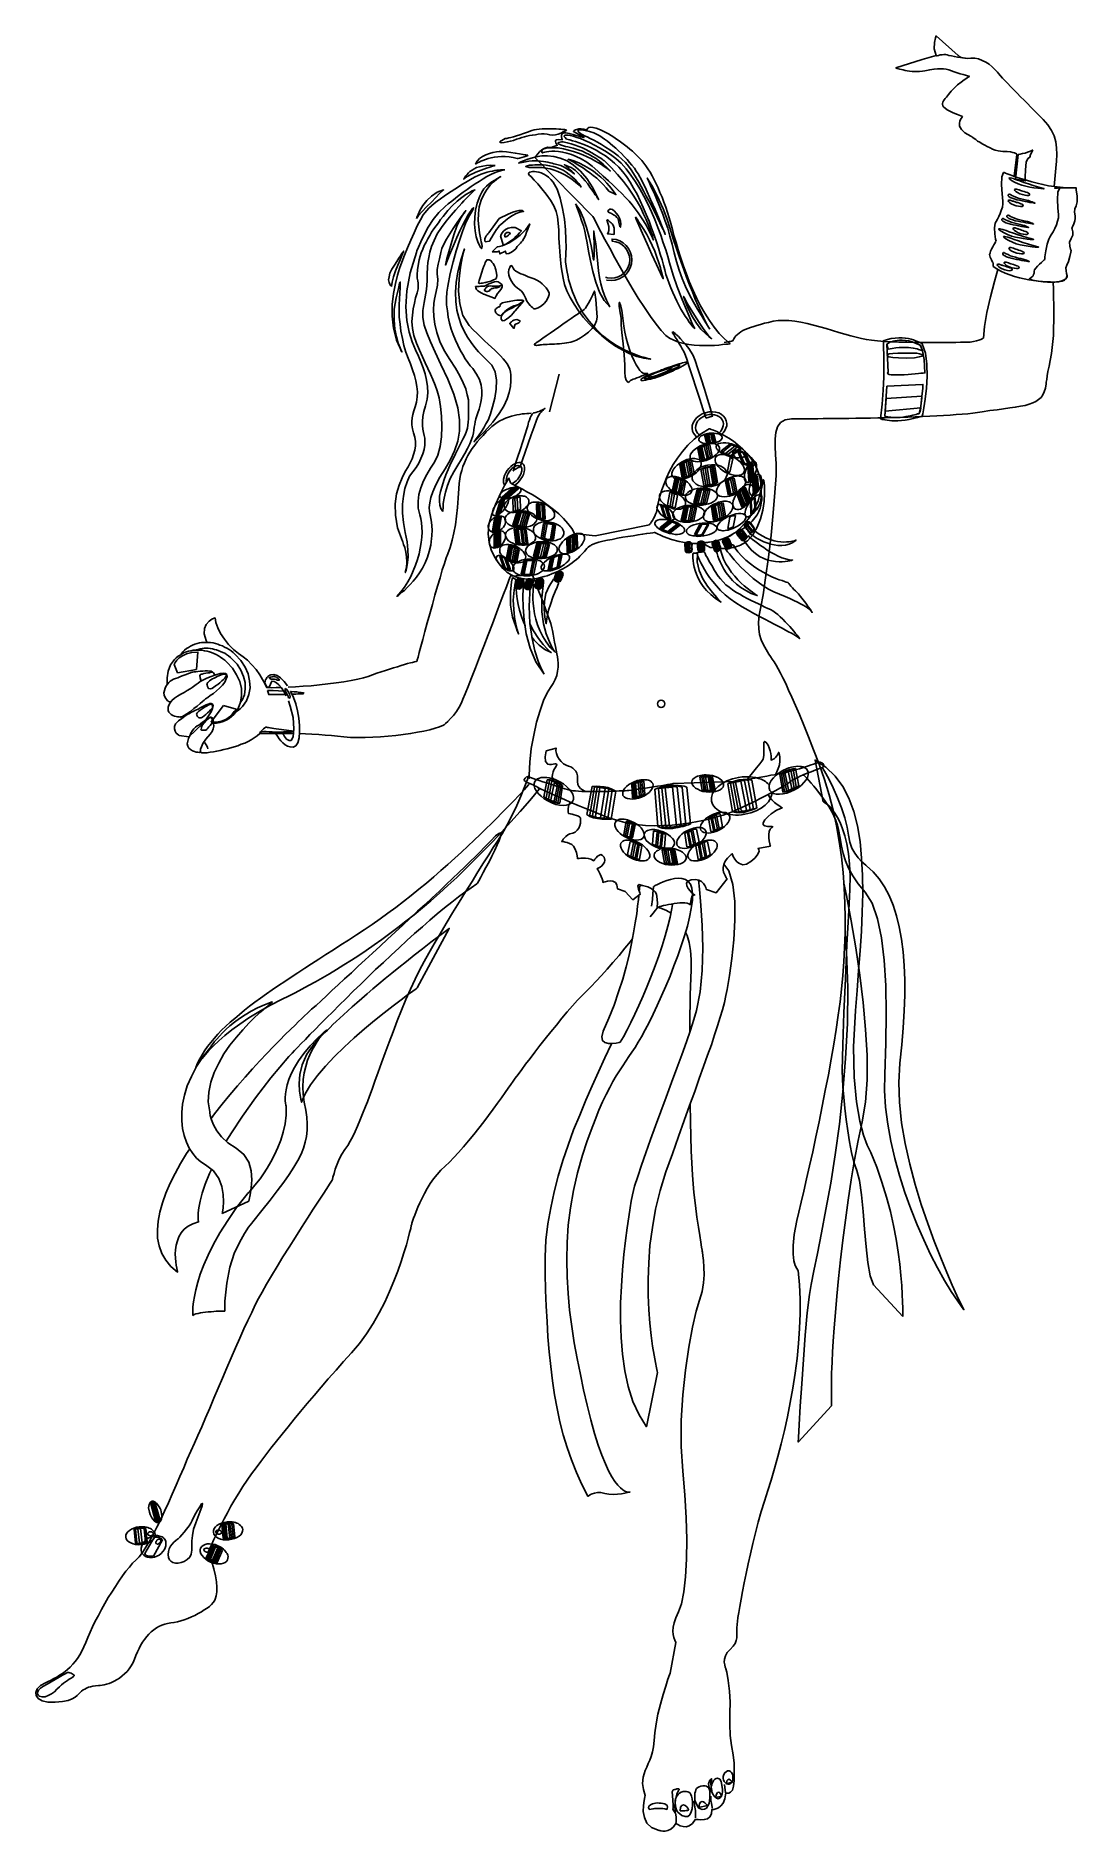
# Model space of a CAD drawing. Header units: millimetres. Extents: x -1542.5 to -1541.47, y 1782.13 to 1783.9.
import ezdxf

# ---------------------------------------------------------------- set-up
doc = ezdxf.new("R2010")
doc.units = ezdxf.units.MM
doc.header["$LTSCALE"] = 10
doc.layers.add('Humanos', color=2, linetype='Continuous')

msp = doc.modelspace()

# ---------------------------------------------------------------- linework, layer by layer
at = {"layer": 'Humanos'}
msp.add_line((-1541.9942, 1783.5277), (-1541.9845, 1783.5649), dxfattribs=at)
for points in [[(-1541.4964, 1783.7499), (-1541.4949, 1783.768), (-1541.494, 1783.7751), (-1541.4938, 1783.7817), (-1541.494, 1783.788), (-1541.4949, 1783.7941), (-1541.4965, 1783.7999), (-1541.4992, 1783.8054), (-1541.5026, 1783.8108), (-1541.5073, 1783.816), (-1541.5099, 1783.8187), (-1541.5128, 1783.8218), (-1541.5161, 1783.8248), (-1541.5193, 1783.8283), (-1541.5227, 1783.8317), (-1541.5261, 1783.8351), (-1541.5295, 1783.8385), (-1541.533, 1783.8421), (-1541.5362, 1783.8453), (-1541.5394, 1783.8486), (-1541.5423, 1783.8516), (-1541.545, 1783.8545), (-1541.5475, 1783.857), (-1541.5495, 1783.8593), (-1541.5513, 1783.8613), (-1541.5525, 1783.8628), (-1541.5549, 1783.8654), (-1541.5576, 1783.868), (-1541.5606, 1783.8705), (-1541.5639, 1783.8726), (-1541.5675, 1783.8744), (-1541.5712, 1783.8759), (-1541.5748, 1783.8766), (-1541.5786, 1783.8764), (-1541.5818, 1783.8762), (-1541.5845, 1783.8764), (-1541.5867, 1783.8768), (-1541.5883, 1783.8773), (-1541.5896, 1783.878), (-1541.5905, 1783.8787), (-1541.5908, 1783.8791), (-1541.591, 1783.8793), (-1541.6129, 1783.8985), (-1541.6135, 1783.8967), (-1541.6145, 1783.8919), (-1541.6147, 1783.8858), (-1541.6129, 1783.8793), (-1541.6266, 1783.8752), (-1541.6526, 1783.8669), (-1541.6525, 1783.8669), (-1541.6519, 1783.8667), (-1541.6512, 1783.8663), (-1541.6501, 1783.866), (-1541.6487, 1783.8656), (-1541.6471, 1783.8653), (-1541.6453, 1783.8649), (-1541.6433, 1783.8645), (-1541.6413, 1783.864), (-1541.639, 1783.8638), (-1541.6366, 1783.8635), (-1541.6341, 1783.8635), (-1541.6316, 1783.8633), (-1541.6291, 1783.8635), (-1541.6264, 1783.8638), (-1541.6239, 1783.8642), (-1541.6192, 1783.8651), (-1541.6151, 1783.8656), (-1541.6115, 1783.8662), (-1541.6083, 1783.8662), (-1541.6056, 1783.8662), (-1541.6029, 1783.8656), (-1541.6004, 1783.8651), (-1541.5978, 1783.8642), (-1541.5951, 1783.8631), (-1541.5921, 1783.862), (-1541.5892, 1783.8611), (-1541.5863, 1783.8604), (-1541.5838, 1783.8597), (-1541.5818, 1783.8592), (-1541.5806, 1783.8588), (-1541.58, 1783.8586), (-1541.5808, 1783.8583), (-1541.5826, 1783.857), (-1541.5851, 1783.8552), (-1541.5883, 1783.8529), (-1541.5917, 1783.8502), (-1541.5951, 1783.8471), (-1541.598, 1783.8439), (-1541.6005, 1783.8408), (-1541.6016, 1783.8394), (-1541.6027, 1783.838), (-1541.6038, 1783.8367), (-1541.6048, 1783.8354), (-1541.6056, 1783.8344), (-1541.6063, 1783.8331), (-1541.6066, 1783.832), (-1541.6066, 1783.8309), (-1541.6061, 1783.8297), (-1541.6054, 1783.8284), (-1541.6039, 1783.8272), (-1541.602, 1783.8257), (-1541.5993, 1783.8243), (-1541.5959, 1783.8227), (-1541.5919, 1783.8209), (-1541.5869, 1783.8189), (-1541.5872, 1783.8184), (-1541.5883, 1783.8171), (-1541.5894, 1783.8149), (-1541.5899, 1783.8123), (-1541.5897, 1783.8094), (-1541.5879, 1783.8061), (-1541.5845, 1783.8029), (-1541.5786, 1783.7997), (-1541.5784, 1783.7995), (-1541.5777, 1783.799), (-1541.5768, 1783.7982), (-1541.5754, 1783.7973), (-1541.5738, 1783.7963), (-1541.572, 1783.7948), (-1541.5698, 1783.7936), (-1541.5675, 1783.7921), (-1541.5649, 1783.7907), (-1541.5624, 1783.7894), (-1541.5597, 1783.788), (-1541.5572, 1783.7869), (-1541.5545, 1783.786), (-1541.5518, 1783.7853), (-1541.5493, 1783.7848), (-1541.547, 1783.7846), (-1541.5428, 1783.7844), (-1541.5396, 1783.7842), (-1541.5373, 1783.7837), (-1541.5355, 1783.7831), (-1541.5344, 1783.7826), (-1541.5337, 1783.7822), (-1541.5333, 1783.7819), (-1541.5333, 1783.7817), (-1541.536, 1783.7601)], [(-1541.6129, 1783.8786), (-1541.6126, 1783.8787), (-1541.6117, 1783.8789), (-1541.6104, 1783.8793), (-1541.6088, 1783.8798), (-1541.607, 1783.88), (-1541.6052, 1783.8802), (-1541.6034, 1783.8802), (-1541.602, 1783.8798), (-1541.6002, 1783.8793), (-1541.5977, 1783.8787), (-1541.5948, 1783.8782), (-1541.5917, 1783.8777), (-1541.5888, 1783.8771), (-1541.5863, 1783.8768), (-1541.5847, 1783.8766), (-1541.584, 1783.8764)], [(-1541.9774, 1783.8058), (-1541.9776, 1783.8058), (-1541.9785, 1783.806), (-1541.9795, 1783.8061), (-1541.9812, 1783.8063), (-1541.983, 1783.8065), (-1541.9851, 1783.8067), (-1541.9876, 1783.8069), (-1541.9901, 1783.807), (-1541.9928, 1783.807), (-1541.9957, 1783.807), (-1541.9986, 1783.807), (-1542.0015, 1783.8069), (-1542.0042, 1783.8067), (-1542.0069, 1783.8063), (-1542.0094, 1783.8058), (-1542.0117, 1783.8051), (-1542.0158, 1783.8036), (-1542.0198, 1783.8022), (-1542.0234, 1783.8011), (-1542.0268, 1783.8), (-1542.0297, 1783.7991), (-1542.0322, 1783.7984), (-1542.0343, 1783.7979), (-1542.0361, 1783.7975), (-1542.0378, 1783.7972), (-1542.0396, 1783.7964), (-1542.0412, 1783.7955), (-1542.0424, 1783.7946), (-1542.0432, 1783.7939), (-1542.0428, 1783.7934), (-1542.0415, 1783.7932), (-1542.039, 1783.7934), (-1542.0358, 1783.7939), (-1542.0327, 1783.7948), (-1542.0297, 1783.7955), (-1542.0268, 1783.7966), (-1542.0241, 1783.7975), (-1542.0216, 1783.7982), (-1542.0189, 1783.7991), (-1542.0164, 1783.7997), (-1542.0139, 1783.8002), (-1542.011, 1783.8008), (-1542.0081, 1783.8011), (-1542.0052, 1783.8017), (-1542.0022, 1783.8018), (-1541.9993, 1783.8018), (-1541.9966, 1783.8015), (-1541.9939, 1783.8009), (-1541.9912, 1783.8006), (-1541.9883, 1783.8009), (-1541.9857, 1783.8017), (-1541.983, 1783.8025), (-1541.9808, 1783.8038), (-1541.979, 1783.8047), (-1541.9777, 1783.8054), (-1541.9774, 1783.8058)], [(-1542.0083, 1783.7783), (-1542.0079, 1783.7788), (-1542.0072, 1783.7803), (-1542.0058, 1783.7821), (-1542.004, 1783.7842), (-1542.0016, 1783.7862), (-1541.9989, 1783.7878), (-1541.9959, 1783.7887), (-1541.9925, 1783.7885), (-1541.9864, 1783.7907), (-1541.9867, 1783.791), (-1541.9873, 1783.7918), (-1541.988, 1783.793), (-1541.9883, 1783.7943), (-1541.9882, 1783.7954), (-1541.9873, 1783.7961), (-1541.9851, 1783.7964), (-1541.9815, 1783.7961), (-1541.9817, 1783.7964), (-1541.9821, 1783.7975), (-1541.9822, 1783.799), (-1541.9822, 1783.8006), (-1541.9817, 1783.8018), (-1541.9804, 1783.8029), (-1541.9781, 1783.8031), (-1541.9747, 1783.8024), (-1541.9709, 1783.8013), (-1541.9679, 1783.8002), (-1541.9653, 1783.7995), (-1541.9634, 1783.799), (-1541.9619, 1783.7986), (-1541.9608, 1783.7984), (-1541.9603, 1783.7982), (-1541.9601, 1783.7982), (-1541.9706, 1783.8043), (-1541.9704, 1783.8045), (-1541.9697, 1783.8051), (-1541.9686, 1783.8058), (-1541.9671, 1783.8063), (-1541.9652, 1783.8069), (-1541.963, 1783.807), (-1541.9603, 1783.8067), (-1541.9574, 1783.8058), (-1541.9574, 1783.806), (-1541.9571, 1783.8067), (-1541.9565, 1783.8074), (-1541.9555, 1783.8081), (-1541.9538, 1783.8085), (-1541.9513, 1783.8083), (-1541.9481, 1783.8076), (-1541.9438, 1783.8058), (-1541.9413, 1783.8045), (-1541.9387, 1783.8033), (-1541.9361, 1783.8018), (-1541.9335, 1783.8002), (-1541.9308, 1783.7986), (-1541.9281, 1783.7968), (-1541.9254, 1783.795), (-1541.9227, 1783.793), (-1541.9201, 1783.791), (-1541.9175, 1783.7891), (-1541.9148, 1783.7869), (-1541.9123, 1783.7848), (-1541.91, 1783.7824), (-1541.9077, 1783.7803), (-1541.9053, 1783.7779), (-1541.9032, 1783.7756), (-1541.9012, 1783.7731), (-1541.899, 1783.7704), (-1541.8971, 1783.7673), (-1541.8949, 1783.7641), (-1541.8929, 1783.7605), (-1541.8909, 1783.7567), (-1541.889, 1783.7528), (-1541.887, 1783.7486), (-1541.8852, 1783.7441), (-1541.8832, 1783.7395), (-1541.8814, 1783.7346), (-1541.8796, 1783.7296), (-1541.8778, 1783.7244), (-1541.8762, 1783.719), (-1541.8746, 1783.7134), (-1541.873, 1783.7077), (-1541.8714, 1783.7016), (-1541.8694, 1783.6949), (-1541.8672, 1783.6877), (-1541.8649, 1783.6802), (-1541.8622, 1783.6724), (-1541.8593, 1783.6644), (-1541.8563, 1783.6563), (-1541.8528, 1783.6482), (-1541.8491, 1783.6403), (-1541.8451, 1783.6324), (-1541.841, 1783.625), (-1541.8365, 1783.6178), (-1541.8318, 1783.6112), (-1541.8268, 1783.605), (-1541.8216, 1783.5997), (-1541.816, 1783.595), (-1541.8165, 1783.595), (-1541.818, 1783.5946), (-1541.8203, 1783.5944), (-1541.8234, 1783.5941), (-1541.8271, 1783.5937), (-1541.8313, 1783.5934), (-1541.8359, 1783.5932), (-1541.841, 1783.5932), (-1541.8462, 1783.5934), (-1541.8514, 1783.5937), (-1541.8566, 1783.5943), (-1541.8618, 1783.5953), (-1541.8669, 1783.5966), (-1541.8714, 1783.5984), (-1541.8757, 1783.6006), (-1541.8793, 1783.6032), (-1541.8839, 1783.6081), (-1541.8891, 1783.6144), (-1541.8947, 1783.6219), (-1541.9006, 1783.6306), (-1541.9066, 1783.6399), (-1541.9125, 1783.6498), (-1541.9184, 1783.6599), (-1541.9242, 1783.6699), (-1541.9298, 1783.6798), (-1541.9348, 1783.6891), (-1541.9395, 1783.6978), (-1541.9434, 1783.7053), (-1541.9467, 1783.7116), (-1541.9492, 1783.7165), (-1541.9508, 1783.7195), (-1541.9513, 1783.7206), (-1542.0083, 1783.7783)], [(-1542.0015, 1783.7831), (-1542.0011, 1783.7833), (-1542.0004, 1783.7835), (-1541.9989, 1783.7839), (-1541.9972, 1783.7842), (-1541.9948, 1783.7846), (-1541.9919, 1783.7848), (-1541.9889, 1783.7848), (-1541.9853, 1783.7846), (-1541.9813, 1783.7839), (-1541.9772, 1783.783), (-1541.9725, 1783.7815), (-1541.9679, 1783.7797), (-1541.9628, 1783.7772), (-1541.9574, 1783.774), (-1541.952, 1783.77), (-1541.9465, 1783.7653), (-1541.9411, 1783.7603), (-1541.9361, 1783.7556), (-1541.9314, 1783.7513), (-1541.9271, 1783.7472), (-1541.9229, 1783.7432), (-1541.9193, 1783.7393), (-1541.9157, 1783.7355), (-1541.9125, 1783.7319), (-1541.9096, 1783.7281), (-1541.9068, 1783.7242), (-1541.9041, 1783.7202), (-1541.9014, 1783.7163), (-1541.8989, 1783.712), (-1541.8965, 1783.7073), (-1541.894, 1783.7025), (-1541.8917, 1783.6972), (-1541.8918, 1783.6978), (-1541.8922, 1783.6992), (-1541.8927, 1783.7014), (-1541.8938, 1783.7044), (-1541.8951, 1783.7082), (-1541.8967, 1783.7125), (-1541.8989, 1783.7175), (-1541.9014, 1783.7229), (-1541.9042, 1783.7289), (-1541.9077, 1783.7352), (-1541.9118, 1783.7416), (-1541.9163, 1783.7483), (-1541.9213, 1783.7551), (-1541.9271, 1783.7619), (-1541.9334, 1783.7688), (-1541.9404, 1783.7756), (-1541.9405, 1783.7758), (-1541.9413, 1783.7761), (-1541.9422, 1783.777), (-1541.9436, 1783.7779), (-1541.9454, 1783.779), (-1541.9474, 1783.7804), (-1541.9497, 1783.7817), (-1541.9524, 1783.7833), (-1541.9553, 1783.7849), (-1541.9583, 1783.7864), (-1541.9617, 1783.788), (-1541.9652, 1783.7894), (-1541.9689, 1783.7909), (-1541.9727, 1783.7921), (-1541.9767, 1783.7932), (-1541.9808, 1783.7941), (-1541.9812, 1783.7941), (-1541.9822, 1783.7939), (-1541.9835, 1783.7937), (-1541.9848, 1783.7934), (-1541.9857, 1783.793), (-1541.9857, 1783.7923), (-1541.9848, 1783.7916), (-1541.9822, 1783.7907), (-1541.9804, 1783.7902), (-1541.9783, 1783.7896), (-1541.9761, 1783.7891), (-1541.9736, 1783.7885), (-1541.9707, 1783.7878), (-1541.9679, 1783.7869), (-1541.9648, 1783.7858), (-1541.9617, 1783.7848), (-1541.9585, 1783.7833), (-1541.9551, 1783.7817), (-1541.9517, 1783.7797), (-1541.9481, 1783.7776), (-1541.9447, 1783.7751), (-1541.9411, 1783.7722), (-1541.9375, 1783.7689), (-1541.9341, 1783.7653), (-1541.9342, 1783.7655), (-1541.9352, 1783.7662), (-1541.9364, 1783.7671), (-1541.9382, 1783.7684), (-1541.9404, 1783.7698), (-1541.9429, 1783.7716), (-1541.9459, 1783.7734), (-1541.9493, 1783.7754), (-1541.9529, 1783.7774), (-1541.9569, 1783.7794), (-1541.9612, 1783.7812), (-1541.9657, 1783.783), (-1541.9704, 1783.7846), (-1541.9754, 1783.786), (-1541.9804, 1783.7871), (-1541.9857, 1783.788), (-1541.9866, 1783.788), (-1541.9887, 1783.7882), (-1541.9919, 1783.7882), (-1541.9954, 1783.7882), (-1541.9986, 1783.7876), (-1542.0009, 1783.7867), (-1542.0022, 1783.7853), (-1542.0015, 1783.7831)], [(-1541.9774, 1783.7968), (-1541.977, 1783.7966), (-1541.9758, 1783.7964), (-1541.974, 1783.7959), (-1541.9715, 1783.7952), (-1541.9684, 1783.7943), (-1541.965, 1783.793), (-1541.9612, 1783.7916), (-1541.9571, 1783.79), (-1541.9526, 1783.788), (-1541.9481, 1783.7857), (-1541.9434, 1783.783), (-1541.9389, 1783.7801), (-1541.9342, 1783.7767), (-1541.9299, 1783.7731), (-1541.9258, 1783.7691), (-1541.9219, 1783.7646), (-1541.9183, 1783.7598), (-1541.9147, 1783.7544), (-1541.9112, 1783.7485), (-1541.9078, 1783.7423), (-1541.9048, 1783.7359), (-1541.9017, 1783.7292), (-1541.8989, 1783.7224), (-1541.896, 1783.7157), (-1541.8935, 1783.7089), (-1541.8911, 1783.7021), (-1541.8888, 1783.6956), (-1541.8868, 1783.6893), (-1541.885, 1783.6832), (-1541.8832, 1783.6776), (-1541.8818, 1783.6724), (-1541.8805, 1783.6678), (-1541.8793, 1783.6633), (-1541.8778, 1783.659), (-1541.8762, 1783.6545), (-1541.8744, 1783.65), (-1541.8726, 1783.6455), (-1541.8706, 1783.6412), (-1541.8687, 1783.637), (-1541.8665, 1783.6331), (-1541.8645, 1783.6291), (-1541.8624, 1783.6255), (-1541.8604, 1783.6221), (-1541.8582, 1783.6191), (-1541.8563, 1783.6162), (-1541.8545, 1783.6138), (-1541.8527, 1783.6117), (-1541.851, 1783.6101), (-1541.8518, 1783.6115), (-1541.8537, 1783.6157), (-1541.8564, 1783.6221), (-1541.86, 1783.6306), (-1541.864, 1783.6404), (-1541.8681, 1783.6512), (-1541.8723, 1783.6627), (-1541.8758, 1783.6746), (-1541.8776, 1783.6809), (-1541.8796, 1783.6875), (-1541.882, 1783.6945), (-1541.8845, 1783.7019), (-1541.8873, 1783.7096), (-1541.8904, 1783.7174), (-1541.8936, 1783.7251), (-1541.8972, 1783.7328), (-1541.901, 1783.7404), (-1541.905, 1783.7477), (-1541.9093, 1783.7547), (-1541.9138, 1783.7612), (-1541.9184, 1783.7673), (-1541.9235, 1783.7729), (-1541.9287, 1783.7777), (-1541.9341, 1783.7817), (-1541.9396, 1783.7851), (-1541.9449, 1783.7882), (-1541.9499, 1783.7909), (-1541.9547, 1783.7934), (-1541.9592, 1783.7954), (-1541.9635, 1783.7972), (-1541.9673, 1783.7984), (-1541.9707, 1783.7995), (-1541.9736, 1783.8002), (-1541.9759, 1783.8008), (-1541.9779, 1783.8008), (-1541.9792, 1783.8006), (-1541.9797, 1783.8), (-1541.9797, 1783.7993), (-1541.9788, 1783.7982), (-1541.9774, 1783.7968)], [(-1541.963, 1783.8017), (-1541.9626, 1783.8015), (-1541.9614, 1783.8009), (-1541.9596, 1783.8), (-1541.9571, 1783.799), (-1541.954, 1783.7973), (-1541.9506, 1783.7957), (-1541.9468, 1783.7936), (-1541.9429, 1783.7914), (-1541.9389, 1783.7889), (-1541.9346, 1783.7862), (-1541.9305, 1783.7833), (-1541.9265, 1783.7803), (-1541.9227, 1783.777), (-1541.9193, 1783.7736), (-1541.9161, 1783.7702), (-1541.9136, 1783.7666), (-1541.9112, 1783.7628), (-1541.9087, 1783.7587), (-1541.9062, 1783.7544), (-1541.9037, 1783.7499), (-1541.9012, 1783.7452), (-1541.8987, 1783.7405), (-1541.8962, 1783.7359), (-1541.8936, 1783.7312), (-1541.8913, 1783.7265), (-1541.8891, 1783.7222), (-1541.8872, 1783.7181), (-1541.8852, 1783.7141), (-1541.8836, 1783.7107), (-1541.8821, 1783.7075), (-1541.8809, 1783.705), (-1541.88, 1783.7028), (-1541.8807, 1783.7048), (-1541.8829, 1783.7102), (-1541.8861, 1783.7179), (-1541.89, 1783.7272), (-1541.8944, 1783.7373), (-1541.8989, 1783.747), (-1541.903, 1783.7558), (-1541.9068, 1783.7625), (-1541.9086, 1783.7652), (-1541.9105, 1783.768), (-1541.9129, 1783.7709), (-1541.9152, 1783.7738), (-1541.9177, 1783.7767), (-1541.9204, 1783.7795), (-1541.9233, 1783.7824), (-1541.926, 1783.7851), (-1541.9289, 1783.7878), (-1541.9317, 1783.7902), (-1541.9344, 1783.7925), (-1541.9371, 1783.7946), (-1541.9398, 1783.7966), (-1541.9422, 1783.7984), (-1541.9445, 1783.7999), (-1541.9465, 1783.8009), (-1541.9506, 1783.8029), (-1541.9547, 1783.8043), (-1541.9589, 1783.8054), (-1541.9625, 1783.806), (-1541.965, 1783.806), (-1541.9662, 1783.8052), (-1541.9657, 1783.8038), (-1541.963, 1783.8017)], [(-1542.0478, 1783.7707), (-1542.0482, 1783.7707), (-1542.0489, 1783.7704), (-1542.0503, 1783.77), (-1542.052, 1783.7695), (-1542.0541, 1783.7688), (-1542.0564, 1783.768), (-1542.059, 1783.7671), (-1542.0615, 1783.7662), (-1542.0642, 1783.7652), (-1542.0669, 1783.7641), (-1542.0696, 1783.763), (-1542.0719, 1783.7618), (-1542.0741, 1783.7607), (-1542.076, 1783.7594), (-1542.0777, 1783.7582), (-1542.0787, 1783.7571), (-1542.0787, 1783.7573), (-1542.0784, 1783.7578), (-1542.078, 1783.7585), (-1542.0775, 1783.7596), (-1542.0766, 1783.7607), (-1542.0755, 1783.7619), (-1542.0742, 1783.7634), (-1542.0726, 1783.7648), (-1542.0706, 1783.7661), (-1542.0685, 1783.7673), (-1542.066, 1783.7686), (-1542.0631, 1783.7695), (-1542.0599, 1783.7702), (-1542.0563, 1783.7707), (-1542.0523, 1783.7709), (-1542.0478, 1783.7707)], [(-1542.0171, 1783.781), (-1542.018, 1783.7812), (-1542.0203, 1783.7817), (-1542.0237, 1783.7822), (-1542.0279, 1783.783), (-1542.0322, 1783.7837), (-1542.0367, 1783.7842), (-1542.0406, 1783.7846), (-1542.0437, 1783.7846), (-1542.0466, 1783.7842), (-1542.05, 1783.7835), (-1542.0534, 1783.7826), (-1542.057, 1783.7812), (-1542.0604, 1783.7795), (-1542.0633, 1783.7776), (-1542.0656, 1783.7751), (-1542.067, 1783.7722), (-1542.0669, 1783.7724), (-1542.0662, 1783.7727), (-1542.0651, 1783.7733), (-1542.0636, 1783.774), (-1542.0618, 1783.7749), (-1542.0599, 1783.7758), (-1542.0573, 1783.7767), (-1542.0547, 1783.7776), (-1542.0518, 1783.7783), (-1542.0485, 1783.779), (-1542.0451, 1783.7794), (-1542.0415, 1783.7797), (-1542.0378, 1783.7797), (-1542.034, 1783.7794), (-1542.03, 1783.7786), (-1542.0259, 1783.7776), (-1542.0252, 1783.7777), (-1542.0237, 1783.7781), (-1542.0216, 1783.7786), (-1542.0192, 1783.7794), (-1542.0173, 1783.7799), (-1542.0158, 1783.7804), (-1542.0157, 1783.7808), (-1542.0171, 1783.781)], [(-1542.0246, 1783.7729), (-1542.0241, 1783.7733), (-1542.0225, 1783.7742), (-1542.0198, 1783.7754), (-1542.0164, 1783.7768), (-1542.0122, 1783.7781), (-1542.0074, 1783.7794), (-1542.0018, 1783.7801), (-1541.9961, 1783.7803), (-1541.9898, 1783.7795), (-1541.9835, 1783.7779), (-1541.9768, 1783.7752), (-1541.9704, 1783.7711), (-1541.9637, 1783.7653), (-1541.9574, 1783.758), (-1541.9513, 1783.7486), (-1541.9458, 1783.7371), (-1541.9459, 1783.7375), (-1541.9467, 1783.7384), (-1541.9476, 1783.74), (-1541.949, 1783.7418), (-1541.9504, 1783.7441), (-1541.9524, 1783.7468), (-1541.9544, 1783.7495), (-1541.9565, 1783.7526), (-1541.9589, 1783.7555), (-1541.9612, 1783.7583), (-1541.9637, 1783.761), (-1541.9661, 1783.7636), (-1541.9684, 1783.7657), (-1541.9707, 1783.7675), (-1541.9727, 1783.7688), (-1541.9747, 1783.7695), (-1541.9794, 1783.7715), (-1541.979, 1783.7713), (-1541.9781, 1783.7704), (-1541.9768, 1783.7693), (-1541.9754, 1783.768), (-1541.9738, 1783.7666), (-1541.9722, 1783.7652), (-1541.9707, 1783.7637), (-1541.9698, 1783.7625), (-1541.9702, 1783.7628), (-1541.9715, 1783.7637), (-1541.9732, 1783.765), (-1541.9754, 1783.7664), (-1541.9779, 1783.768), (-1541.9804, 1783.7695), (-1541.9831, 1783.7707), (-1541.9857, 1783.7715), (-1541.9869, 1783.7718), (-1541.9883, 1783.7722), (-1541.99, 1783.7725), (-1541.9916, 1783.7731), (-1541.9936, 1783.7734), (-1541.9957, 1783.774), (-1541.9979, 1783.7743), (-1542.0002, 1783.7747), (-1542.0029, 1783.7751), (-1542.0056, 1783.7752), (-1542.0085, 1783.7752), (-1542.0113, 1783.7752), (-1542.0146, 1783.7749), (-1542.0178, 1783.7745), (-1542.021, 1783.7738), (-1542.0246, 1783.7729)], [(-1542.0149, 1783.7707), (-1542.0146, 1783.7707), (-1542.0139, 1783.7709), (-1542.0126, 1783.7711), (-1542.0108, 1783.7711), (-1542.0087, 1783.7713), (-1542.0061, 1783.7713), (-1542.0034, 1783.7713), (-1542.0004, 1783.7713), (-1541.9973, 1783.7709), (-1541.9941, 1783.7704), (-1541.9907, 1783.7697), (-1541.9873, 1783.7688), (-1541.984, 1783.7675), (-1541.9808, 1783.7661), (-1541.9776, 1783.7641), (-1541.9747, 1783.7619), (-1541.9741, 1783.7616), (-1541.9731, 1783.7605), (-1541.9713, 1783.7589), (-1541.9693, 1783.7571), (-1541.9673, 1783.7549), (-1541.9653, 1783.7529), (-1541.9639, 1783.751), (-1541.963, 1783.7495), (-1541.9632, 1783.7497), (-1541.9639, 1783.7504), (-1541.965, 1783.7513), (-1541.9664, 1783.7528), (-1541.9684, 1783.7542), (-1541.9706, 1783.756), (-1541.9731, 1783.7578), (-1541.9759, 1783.7596), (-1541.979, 1783.7614), (-1541.9822, 1783.7632), (-1541.9858, 1783.7648), (-1541.9896, 1783.7662), (-1541.9936, 1783.7675), (-1541.9977, 1783.7682), (-1542.0018, 1783.7688), (-1542.0061, 1783.7688), (-1542.0069, 1783.7688), (-1542.0088, 1783.7688), (-1542.0115, 1783.7689), (-1542.0142, 1783.7689), (-1542.0164, 1783.7693), (-1542.0176, 1783.7697), (-1542.0173, 1783.77), (-1542.0149, 1783.7707)], [(-1541.9759, 1783.777), (-1541.9756, 1783.7768), (-1541.9747, 1783.7765), (-1541.9734, 1783.7758), (-1541.9716, 1783.7747), (-1541.9693, 1783.7734), (-1541.9668, 1783.7718), (-1541.9639, 1783.7702), (-1541.9608, 1783.7682), (-1541.9576, 1783.7659), (-1541.9544, 1783.7636), (-1541.951, 1783.7609), (-1541.9476, 1783.7582), (-1541.9443, 1783.7551), (-1541.9411, 1783.7521), (-1541.9382, 1783.7488), (-1541.9355, 1783.7454), (-1541.9287, 1783.742), (-1541.9289, 1783.7423), (-1541.9294, 1783.7431), (-1541.9303, 1783.7445), (-1541.9316, 1783.7461), (-1541.9332, 1783.7483), (-1541.9352, 1783.7508), (-1541.9375, 1783.7533), (-1541.9402, 1783.7562), (-1541.9434, 1783.7591), (-1541.9468, 1783.7619), (-1541.9508, 1783.765), (-1541.9549, 1783.7677), (-1541.9596, 1783.7704), (-1541.9646, 1783.7729), (-1541.9702, 1783.7752), (-1541.9759, 1783.777)], [(-1541.5319, 1783.7817), (-1541.5346, 1783.7571), (-1541.525, 1783.7556), (-1541.525, 1783.7591), (-1541.5247, 1783.7664), (-1541.524, 1783.774), (-1541.5224, 1783.7776), (-1541.5207, 1783.7785), (-1541.5202, 1783.7795), (-1541.5202, 1783.7806), (-1541.5202, 1783.781), (-1541.5175, 1783.7858), (-1541.5179, 1783.7857), (-1541.5191, 1783.7851), (-1541.5207, 1783.7846), (-1541.5229, 1783.7839), (-1541.5252, 1783.783), (-1541.5276, 1783.7824), (-1541.5299, 1783.7819), (-1541.5319, 1783.7817)], [(-1542.0383, 1783.7666), (-1542.0385, 1783.7666), (-1542.039, 1783.7666), (-1542.0399, 1783.7666), (-1542.041, 1783.7666), (-1542.0424, 1783.7664), (-1542.0442, 1783.7662), (-1542.046, 1783.7661), (-1542.0482, 1783.7657), (-1542.0505, 1783.7653), (-1542.053, 1783.7648), (-1542.0557, 1783.7641), (-1542.0586, 1783.7632), (-1542.0615, 1783.7621), (-1542.0644, 1783.7609), (-1542.0674, 1783.7594), (-1542.0705, 1783.7578), (-1542.0737, 1783.756), (-1542.0769, 1783.7538), (-1542.0805, 1783.7519), (-1542.0839, 1783.7497), (-1542.0875, 1783.7474), (-1542.0911, 1783.745), (-1542.0947, 1783.7427), (-1542.0981, 1783.7404), (-1542.1016, 1783.738), (-1542.1048, 1783.7357), (-1542.1079, 1783.7332), (-1542.1105, 1783.7308), (-1542.1131, 1783.7285), (-1542.1152, 1783.7264), (-1542.1172, 1783.7242), (-1542.1186, 1783.722), (-1542.1213, 1783.7172), (-1542.1246, 1783.7113), (-1542.1278, 1783.7044), (-1542.131, 1783.6972), (-1542.1343, 1783.6897), (-1542.1373, 1783.6823), (-1542.1398, 1783.6753), (-1542.142, 1783.6692), (-1542.144, 1783.6626), (-1542.1461, 1783.6543), (-1542.1479, 1783.6444), (-1542.1492, 1783.6338), (-1542.1494, 1783.6223), (-1542.1481, 1783.6104), (-1542.145, 1783.5984), (-1542.1398, 1783.5869), (-1542.1404, 1783.588), (-1542.1416, 1783.5908), (-1542.1434, 1783.5955), (-1542.1452, 1783.6018), (-1542.1467, 1783.6095), (-1542.1474, 1783.6187), (-1542.1472, 1783.6289), (-1542.1454, 1783.6403), (-1542.1432, 1783.6496), (-1542.142, 1783.6546), (-1542.1413, 1783.6557), (-1542.1413, 1783.6541), (-1542.1415, 1783.6503), (-1542.1418, 1783.6449), (-1542.1422, 1783.6392), (-1542.1425, 1783.6334), (-1542.1425, 1783.6277), (-1542.1423, 1783.6212), (-1542.1416, 1783.6144), (-1542.1407, 1783.6074), (-1542.1393, 1783.6002), (-1542.1379, 1783.5932), (-1542.1359, 1783.5865), (-1542.1337, 1783.5806), (-1542.1314, 1783.575), (-1542.1292, 1783.5693), (-1542.1274, 1783.5637), (-1542.126, 1783.5583), (-1542.1249, 1783.5527), (-1542.1244, 1783.5475), (-1542.1246, 1783.5425), (-1542.1255, 1783.5375), (-1542.1267, 1783.5328), (-1542.128, 1783.5289), (-1542.1289, 1783.5253), (-1542.1296, 1783.5218), (-1542.13, 1783.5184), (-1542.13, 1783.515), (-1542.1294, 1783.5112), (-1542.1282, 1783.5071), (-1542.1269, 1783.5028), (-1542.1264, 1783.4985), (-1542.1264, 1783.4942), (-1542.1271, 1783.4899), (-1542.1282, 1783.4857), (-1542.1296, 1783.4816), (-1542.1316, 1783.4774), (-1542.1337, 1783.4735), (-1542.1364, 1783.469), (-1542.1395, 1783.4629), (-1542.1425, 1783.4555), (-1542.1449, 1783.4469), (-1542.1463, 1783.437), (-1542.1461, 1783.4259), (-1542.144, 1783.4135), (-1542.1391, 1783.4002), (-1542.1388, 1783.3995), (-1542.138, 1783.3971), (-1542.137, 1783.3939), (-1542.1359, 1783.3896), (-1542.1352, 1783.3847), (-1542.1348, 1783.3795), (-1542.1352, 1783.3743), (-1542.1364, 1783.3693), (-1542.1362, 1783.37), (-1542.1355, 1783.3718), (-1542.1348, 1783.375), (-1542.1341, 1783.3793), (-1542.1337, 1783.3849), (-1542.1339, 1783.3917), (-1542.1346, 1783.3998), (-1542.1364, 1783.409), (-1542.1382, 1783.4187), (-1542.1391, 1783.4278), (-1542.1391, 1783.4367), (-1542.1382, 1783.4447), (-1542.1368, 1783.4521), (-1542.1346, 1783.4588), (-1542.1321, 1783.4643), (-1542.1289, 1783.4688), (-1542.1258, 1783.473), (-1542.1231, 1783.4773), (-1542.121, 1783.4818), (-1542.1192, 1783.4863), (-1542.1179, 1783.4908), (-1542.1172, 1783.4949), (-1542.117, 1783.4985), (-1542.1172, 1783.5017), (-1542.1177, 1783.5046), (-1542.1185, 1783.5076), (-1542.119, 1783.5109), (-1542.1195, 1783.5145), (-1542.1195, 1783.5184), (-1542.1192, 1783.5231), (-1542.1181, 1783.5281), (-1542.1165, 1783.5339), (-1542.1149, 1783.5402), (-1542.1143, 1783.5465), (-1542.1145, 1783.5527), (-1542.1154, 1783.559), (-1542.1168, 1783.5653), (-1542.1186, 1783.5713), (-1542.121, 1783.5772), (-1542.1235, 1783.5828), (-1542.1264, 1783.5889), (-1542.1296, 1783.5968), (-1542.1326, 1783.6065), (-1542.135, 1783.618), (-1542.1359, 1783.6315), (-1542.135, 1783.6471), (-1542.1317, 1783.6649), (-1542.1255, 1783.685), (-1542.1249, 1783.6865), (-1542.1235, 1783.6902), (-1542.1211, 1783.6956), (-1542.1177, 1783.7025), (-1542.1138, 1783.7098), (-1542.1089, 1783.7174), (-1542.1034, 1783.7244), (-1542.0972, 1783.7303), (-1542.094, 1783.733), (-1542.0904, 1783.7357), (-1542.0868, 1783.7386), (-1542.0832, 1783.7414), (-1542.0793, 1783.7443), (-1542.0755, 1783.747), (-1542.0715, 1783.7499), (-1542.0676, 1783.7526), (-1542.0636, 1783.7551), (-1542.0597, 1783.7576), (-1542.0559, 1783.7598), (-1542.0521, 1783.7618), (-1542.0484, 1783.7634), (-1542.0449, 1783.7648), (-1542.0415, 1783.7659), (-1542.0383, 1783.7666)], [(-1542.0611, 1783.6888), (-1542.0618, 1783.6897), (-1542.0624, 1783.6906), (-1542.0627, 1783.6909), (-1542.0629, 1783.6911), (-1542.0649, 1783.6953), (-1542.0665, 1783.7005), (-1542.0676, 1783.7064), (-1542.0681, 1783.7129), (-1542.0679, 1783.7197), (-1542.0672, 1783.7267), (-1542.0654, 1783.7337), (-1542.0629, 1783.7405), (-1542.0609, 1783.7443), (-1542.0588, 1783.7476), (-1542.0563, 1783.7503), (-1542.0538, 1783.7526), (-1542.0511, 1783.7546), (-1542.0482, 1783.7564), (-1542.0453, 1783.758), (-1542.0423, 1783.7598), (-1542.0428, 1783.7594), (-1542.0444, 1783.7585), (-1542.0467, 1783.7567), (-1542.0496, 1783.7544), (-1542.0527, 1783.7512), (-1542.0559, 1783.747), (-1542.059, 1783.7422), (-1542.0617, 1783.7364), (-1542.0635, 1783.7299), (-1542.0642, 1783.7233), (-1542.0644, 1783.7166), (-1542.0638, 1783.7102), (-1542.0631, 1783.7044), (-1542.0622, 1783.6994), (-1542.0615, 1783.6956), (-1542.0609, 1783.6933), (-1542.0606, 1783.6908), (-1542.0608, 1783.6895), (-1542.0609, 1783.689), (-1542.0611, 1783.6888)], [(-1542.0124, 1783.7598), (-1542.0115, 1783.7589), (-1542.0092, 1783.7564), (-1542.0056, 1783.7526), (-1542.0016, 1783.7477), (-1541.9973, 1783.7423), (-1541.9932, 1783.7366), (-1541.99, 1783.7308), (-1541.9876, 1783.7255), (-1541.9864, 1783.7201), (-1541.9857, 1783.7138), (-1541.9851, 1783.7069), (-1541.9848, 1783.6992), (-1541.9844, 1783.6906), (-1541.9837, 1783.6812), (-1541.9826, 1783.6708), (-1541.9808, 1783.6595), (-1541.9794, 1783.6534), (-1541.977, 1783.6471), (-1541.9738, 1783.6406), (-1541.97, 1783.634), (-1541.9655, 1783.6273), (-1541.9605, 1783.6209), (-1541.9549, 1783.6146), (-1541.9488, 1783.6085), (-1541.9425, 1783.6027), (-1541.9359, 1783.5975), (-1541.929, 1783.5926), (-1541.922, 1783.5885), (-1541.915, 1783.5851), (-1541.908, 1783.5824), (-1541.9012, 1783.5806), (-1541.8944, 1783.5799), (-1541.8951, 1783.5801), (-1541.8971, 1783.5804), (-1541.9003, 1783.5813), (-1541.9044, 1783.5824), (-1541.9095, 1783.5842), (-1541.9152, 1783.5865), (-1541.9215, 1783.5896), (-1541.9281, 1783.5934), (-1541.935, 1783.5979), (-1541.9418, 1783.6032), (-1541.9486, 1783.6097), (-1541.9551, 1783.6171), (-1541.9612, 1783.6255), (-1541.9668, 1783.6352), (-1541.9715, 1783.646), (-1541.9754, 1783.6582), (-1541.9759, 1783.6608), (-1541.9772, 1783.6672), (-1541.9783, 1783.6757), (-1541.9781, 1783.6843), (-1541.9777, 1783.6899), (-1541.9779, 1783.6978), (-1541.9785, 1783.7073), (-1541.9795, 1783.7177), (-1541.9813, 1783.7283), (-1541.9837, 1783.7384), (-1541.9867, 1783.7474), (-1541.9905, 1783.7542), (-1541.9927, 1783.7569), (-1541.995, 1783.7591), (-1541.9973, 1783.7609), (-1541.9998, 1783.7623), (-1542.0024, 1783.7634), (-1542.0047, 1783.7641), (-1542.007, 1783.7646), (-1542.009, 1783.7648), (-1542.011, 1783.7648), (-1542.0124, 1783.7644), (-1542.0137, 1783.7641), (-1542.0144, 1783.7634), (-1542.0148, 1783.7627), (-1542.0146, 1783.7618), (-1542.0139, 1783.7609), (-1542.0124, 1783.7598)], [(-1541.8359, 1783.6095), (-1541.8367, 1783.6104), (-1541.8383, 1783.6131), (-1541.841, 1783.6173), (-1541.8444, 1783.6227), (-1541.8482, 1783.6291), (-1541.8521, 1783.6361), (-1541.8563, 1783.6437), (-1541.86, 1783.6514), (-1541.8634, 1783.6593), (-1541.8663, 1783.6676), (-1541.8688, 1783.676), (-1541.8712, 1783.6847), (-1541.8733, 1783.6931), (-1541.8755, 1783.7012), (-1541.8776, 1783.7089), (-1541.88, 1783.7159), (-1541.8825, 1783.7229), (-1541.8854, 1783.7301), (-1541.8882, 1783.7371), (-1541.8911, 1783.7438), (-1541.8938, 1783.7495), (-1541.8958, 1783.7542), (-1541.8972, 1783.7573), (-1541.8978, 1783.7583), (-1541.8971, 1783.7573), (-1541.8954, 1783.7546), (-1541.8927, 1783.7499), (-1541.8895, 1783.744), (-1541.8859, 1783.7366), (-1541.8821, 1783.728), (-1541.8785, 1783.7186), (-1541.8751, 1783.7084), (-1541.8735, 1783.7028), (-1541.8715, 1783.6965), (-1541.8692, 1783.6899), (-1541.8669, 1783.6829), (-1541.8643, 1783.6755), (-1541.8617, 1783.6681), (-1541.859, 1783.6606), (-1541.8561, 1783.6532), (-1541.8532, 1783.646), (-1541.8505, 1783.639), (-1541.8476, 1783.6325), (-1541.8449, 1783.6264), (-1541.8424, 1783.621), (-1541.8401, 1783.6164), (-1541.8379, 1783.6124), (-1541.8359, 1783.6095)], [(-1541.5463, 1783.7639), (-1541.5459, 1783.7637), (-1541.5446, 1783.7632), (-1541.5427, 1783.7625), (-1541.54, 1783.7614), (-1541.5365, 1783.7603), (-1541.5328, 1783.7589), (-1541.5285, 1783.7576), (-1541.5236, 1783.7562), (-1541.5186, 1783.7547), (-1541.5132, 1783.7533), (-1541.5076, 1783.7521), (-1541.502, 1783.7508), (-1541.4961, 1783.7499), (-1541.4904, 1783.7492), (-1541.4846, 1783.7488), (-1541.479, 1783.7488), (-1541.4749, 1783.7488), (-1541.4746, 1783.7465), (-1541.4738, 1783.7409), (-1541.4738, 1783.735), (-1541.4749, 1783.731), (-1541.4762, 1783.7281), (-1541.4763, 1783.7246), (-1541.4758, 1783.721), (-1541.4756, 1783.7186), (-1541.4762, 1783.7163), (-1541.4772, 1783.7131), (-1541.4785, 1783.7102), (-1541.479, 1783.7089), (-1541.4787, 1783.7078), (-1541.4781, 1783.7053), (-1541.4781, 1783.7021), (-1541.4798, 1783.6987), (-1541.4812, 1783.6951), (-1541.481, 1783.6913), (-1541.4803, 1783.6883), (-1541.4798, 1783.687), (-1541.4801, 1783.6852), (-1541.481, 1783.6809), (-1541.4823, 1783.676), (-1541.4839, 1783.6726), (-1541.4848, 1783.6699), (-1541.4846, 1783.6669), (-1541.4843, 1783.6642), (-1541.4839, 1783.6631), (-1541.4839, 1783.6629), (-1541.4837, 1783.6622), (-1541.4837, 1783.6613), (-1541.4841, 1783.6602), (-1541.485, 1783.659), (-1541.4864, 1783.6577), (-1541.4887, 1783.6568), (-1541.4922, 1783.6561), (-1541.4943, 1783.6559), (-1541.4972, 1783.6557), (-1541.5002, 1783.6559), (-1541.504, 1783.6559), (-1541.508, 1783.6563), (-1541.5121, 1783.6566), (-1541.5166, 1783.6573), (-1541.5213, 1783.6581), (-1541.5261, 1783.659), (-1541.5308, 1783.66), (-1541.5357, 1783.6613), (-1541.5401, 1783.6629), (-1541.5448, 1783.6645), (-1541.5489, 1783.6665), (-1541.5531, 1783.6687), (-1541.5567, 1783.6712), (-1541.5567, 1783.6746), (-1541.5572, 1783.6755), (-1541.5583, 1783.6776), (-1541.5596, 1783.6803), (-1541.5601, 1783.6829), (-1541.5597, 1783.6843), (-1541.5592, 1783.6861), (-1541.5581, 1783.6883), (-1541.5569, 1783.6906), (-1541.5558, 1783.6926), (-1541.5547, 1783.6944), (-1541.5542, 1783.6956), (-1541.5538, 1783.696), (-1541.5542, 1783.6981), (-1541.5549, 1783.7034), (-1541.5552, 1783.7093), (-1541.5545, 1783.7138), (-1541.5536, 1783.7156), (-1541.5524, 1783.7179), (-1541.5511, 1783.7206), (-1541.5497, 1783.7235), (-1541.5486, 1783.7265), (-1541.5475, 1783.7296), (-1541.547, 1783.7328), (-1541.547, 1783.7357), (-1541.5477, 1783.7429), (-1541.5484, 1783.7517), (-1541.5482, 1783.7594), (-1541.5463, 1783.7639)], [(-1541.5367, 1783.7578), (-1541.5358, 1783.7574), (-1541.5337, 1783.7567), (-1541.5304, 1783.7555), (-1541.5263, 1783.754), (-1541.5218, 1783.7526), (-1541.5173, 1783.751), (-1541.513, 1783.7497), (-1541.5092, 1783.7488), (-1541.5069, 1783.7481), (-1541.5064, 1783.7479), (-1541.5074, 1783.7477), (-1541.5096, 1783.7479), (-1541.5127, 1783.7483), (-1541.5164, 1783.7488), (-1541.5204, 1783.7495), (-1541.5243, 1783.7503), (-1541.5283, 1783.7513), (-1541.5321, 1783.7528), (-1541.5357, 1783.7544), (-1541.5385, 1783.756), (-1541.5403, 1783.7574), (-1541.5409, 1783.7583), (-1541.5398, 1783.7585), (-1541.5367, 1783.7578)], [(-1542.076, 1783.7386), (-1542.0678, 1783.7467), (-1542.0685, 1783.7465), (-1542.0703, 1783.7456), (-1542.073, 1783.7441), (-1542.0766, 1783.7422), (-1542.0807, 1783.7393), (-1542.0852, 1783.7357), (-1542.0899, 1783.7314), (-1542.0945, 1783.7262), (-1542.0969, 1783.7233), (-1542.0992, 1783.7204), (-1542.1016, 1783.7174), (-1542.1037, 1783.7143), (-1542.106, 1783.7113), (-1542.1082, 1783.7082), (-1542.1104, 1783.705), (-1542.1123, 1783.7017), (-1542.1141, 1783.6983), (-1542.1159, 1783.6951), (-1542.1177, 1783.6917), (-1542.1192, 1783.6883), (-1542.1206, 1783.6847), (-1542.1217, 1783.6812), (-1542.1228, 1783.6776), (-1542.1235, 1783.6741), (-1542.1244, 1783.6678), (-1542.1246, 1783.6631), (-1542.1246, 1783.6597), (-1542.124, 1783.657), (-1542.1237, 1783.6546), (-1542.1237, 1783.6521), (-1542.1238, 1783.6491), (-1542.1247, 1783.6451), (-1542.1262, 1783.6403), (-1542.1274, 1783.6351), (-1542.1287, 1783.6293), (-1542.1294, 1783.6232), (-1542.1298, 1783.6169), (-1542.1292, 1783.6101), (-1542.128, 1783.6031), (-1542.1255, 1783.5957), (-1542.1224, 1783.5885), (-1542.1195, 1783.582), (-1542.1168, 1783.5761), (-1542.1141, 1783.5705), (-1542.1116, 1783.5651), (-1542.1093, 1783.5598), (-1542.1069, 1783.5542), (-1542.1048, 1783.5484), (-1542.103, 1783.5416), (-1542.1016, 1783.533), (-1542.1007, 1783.5235), (-1542.1003, 1783.5134), (-1542.1008, 1783.5033), (-1542.1021, 1783.4938), (-1542.1043, 1783.4852), (-1542.1077, 1783.4783), (-1542.1114, 1783.4722), (-1542.115, 1783.4659), (-1542.1183, 1783.4597), (-1542.121, 1783.453), (-1542.1229, 1783.4464), (-1542.1238, 1783.4397), (-1542.1237, 1783.4329), (-1542.122, 1783.4262), (-1542.121, 1783.4226), (-1542.1204, 1783.4185), (-1542.1201, 1783.414), (-1542.1199, 1783.4093), (-1542.1202, 1783.4041), (-1542.1208, 1783.3989), (-1542.1217, 1783.3933), (-1542.1228, 1783.3878), (-1542.1244, 1783.3822), (-1542.1264, 1783.3765), (-1542.1285, 1783.3709), (-1542.131, 1783.3655), (-1542.1339, 1783.3601), (-1542.1371, 1783.3551), (-1542.1407, 1783.3504), (-1542.1447, 1783.3459), (-1542.1443, 1783.3461), (-1542.1432, 1783.3468), (-1542.1418, 1783.3481), (-1542.1397, 1783.3499), (-1542.1373, 1783.3518), (-1542.1346, 1783.3545), (-1542.1316, 1783.3576), (-1542.1285, 1783.361), (-1542.1255, 1783.3648), (-1542.1224, 1783.3691), (-1542.1195, 1783.3738), (-1542.1168, 1783.379), (-1542.1145, 1783.3844), (-1542.1127, 1783.3901), (-1542.1113, 1783.3964), (-1542.1104, 1783.4029), (-1542.1102, 1783.4054), (-1542.11, 1783.4115), (-1542.1104, 1783.419), (-1542.1118, 1783.4262), (-1542.1125, 1783.4296), (-1542.1127, 1783.4336), (-1542.1123, 1783.4381), (-1542.1113, 1783.4433), (-1542.1091, 1783.4491), (-1542.1062, 1783.4557), (-1542.1023, 1783.4633), (-1542.0972, 1783.4715), (-1542.092, 1783.4803), (-1542.0877, 1783.4893), (-1542.0847, 1783.4988), (-1542.083, 1783.5089), (-1542.083, 1783.5199), (-1542.0847, 1783.5319), (-1542.0884, 1783.5452), (-1542.0945, 1783.5601), (-1542.1012, 1783.5745), (-1542.1069, 1783.5865), (-1542.1116, 1783.5968), (-1542.1152, 1783.6056), (-1542.1177, 1783.6133), (-1542.119, 1783.6207), (-1542.1192, 1783.6279), (-1542.1179, 1783.6356), (-1542.1154, 1783.6485), (-1542.1147, 1783.657), (-1542.1147, 1783.6635), (-1542.1145, 1783.6706), (-1542.1141, 1783.675), (-1542.1132, 1783.68), (-1542.1122, 1783.6852), (-1542.1104, 1783.6909), (-1542.108, 1783.6969), (-1542.1048, 1783.7032), (-1542.1008, 1783.7095), (-1542.096, 1783.7159), (-1542.091, 1783.7219), (-1542.0868, 1783.7267), (-1542.0834, 1783.7307), (-1542.0805, 1783.7337), (-1542.0786, 1783.7359), (-1542.0771, 1783.7375), (-1542.0762, 1783.7382), (-1542.076, 1783.7386)], [(-1542.1255, 1783.7186), (-1542.1251, 1783.7197), (-1542.1238, 1783.7224), (-1542.1219, 1783.7265), (-1542.119, 1783.7312), (-1542.1152, 1783.7361), (-1542.1107, 1783.7405), (-1542.1051, 1783.7443), (-1542.0987, 1783.7467), (-1542.0998, 1783.7458), (-1542.1025, 1783.7431), (-1542.1062, 1783.7393), (-1542.1107, 1783.7346), (-1542.1156, 1783.7299), (-1542.1199, 1783.7253), (-1542.1233, 1783.7213), (-1542.1255, 1783.7186)], [(-1541.5409, 1783.7427), (-1541.5405, 1783.7425), (-1541.5396, 1783.742), (-1541.5383, 1783.7413), (-1541.5365, 1783.7405), (-1541.5344, 1783.7395), (-1541.5319, 1783.7386), (-1541.5292, 1783.7379), (-1541.5265, 1783.7371), (-1541.5238, 1783.7366), (-1541.5216, 1783.7361), (-1541.5197, 1783.7353), (-1541.518, 1783.735), (-1541.517, 1783.7344), (-1541.5161, 1783.7341), (-1541.5155, 1783.7337), (-1541.5153, 1783.7337), (-1541.5157, 1783.7337), (-1541.5168, 1783.7339), (-1541.5182, 1783.7341), (-1541.5204, 1783.7344), (-1541.5227, 1783.7348), (-1541.5252, 1783.7353), (-1541.5279, 1783.7359), (-1541.5306, 1783.7364), (-1541.5333, 1783.737), (-1541.5358, 1783.7377), (-1541.538, 1783.7384), (-1541.5398, 1783.7393), (-1541.541, 1783.74), (-1541.5418, 1783.7409), (-1541.5418, 1783.7418), (-1541.5409, 1783.7427)], [(-1541.5374, 1783.7357), (-1541.5373, 1783.7357), (-1541.5367, 1783.7355), (-1541.536, 1783.7352), (-1541.5349, 1783.735), (-1541.5337, 1783.7344), (-1541.5322, 1783.7341), (-1541.5308, 1783.7335), (-1541.5292, 1783.733), (-1541.5279, 1783.7325), (-1541.5272, 1783.7317), (-1541.5268, 1783.7312), (-1541.5272, 1783.7307), (-1541.5281, 1783.7303), (-1541.5295, 1783.7303), (-1541.5315, 1783.7305), (-1541.534, 1783.731), (-1541.5367, 1783.7319), (-1541.5389, 1783.733), (-1541.5405, 1783.7341), (-1541.5414, 1783.7352), (-1541.5418, 1783.7361), (-1541.5412, 1783.7364), (-1541.5398, 1783.7364), (-1541.5374, 1783.7357)], [(-1541.5312, 1783.7467), (-1541.531, 1783.7467), (-1541.5304, 1783.7465), (-1541.5297, 1783.7461), (-1541.5286, 1783.7459), (-1541.5274, 1783.7454), (-1541.5259, 1783.745), (-1541.5245, 1783.7445), (-1541.5229, 1783.744), (-1541.5216, 1783.7434), (-1541.5209, 1783.7429), (-1541.5207, 1783.7422), (-1541.5209, 1783.7416), (-1541.5218, 1783.7413), (-1541.5233, 1783.7413), (-1541.5252, 1783.7414), (-1541.5277, 1783.742), (-1541.5304, 1783.7429), (-1541.5326, 1783.744), (-1541.5342, 1783.745), (-1541.5351, 1783.7461), (-1541.5355, 1783.747), (-1541.5349, 1783.7474), (-1541.5335, 1783.7474), (-1541.5312, 1783.7467)], [(-1541.4907, 1783.7488), (-1541.4909, 1783.7488), (-1541.4914, 1783.7488), (-1541.4922, 1783.7488), (-1541.4931, 1783.7486), (-1541.494, 1783.7486), (-1541.4949, 1783.7486), (-1541.4956, 1783.7486), (-1541.4959, 1783.7486), (-1541.4961, 1783.7485), (-1541.4958, 1783.7485), (-1541.4949, 1783.7485), (-1541.4932, 1783.7485), (-1541.4911, 1783.7486), (-1541.488, 1783.7486), (-1541.4841, 1783.7486), (-1541.479, 1783.7488), (-1541.4749, 1783.7488), (-1541.4746, 1783.7465), (-1541.4738, 1783.7409), (-1541.4738, 1783.735), (-1541.4749, 1783.731), (-1541.4762, 1783.7281), (-1541.4763, 1783.7246), (-1541.4758, 1783.721), (-1541.4756, 1783.7186), (-1541.4762, 1783.7163), (-1541.4772, 1783.7131), (-1541.4785, 1783.7102), (-1541.479, 1783.7089), (-1541.4787, 1783.7078), (-1541.4781, 1783.7053), (-1541.4781, 1783.7021), (-1541.4798, 1783.6987), (-1541.4812, 1783.6951), (-1541.481, 1783.6913), (-1541.4803, 1783.6883), (-1541.4798, 1783.687), (-1541.4801, 1783.6852), (-1541.481, 1783.6809), (-1541.4823, 1783.676), (-1541.4839, 1783.6726), (-1541.4848, 1783.6699), (-1541.4846, 1783.6669), (-1541.4843, 1783.6642), (-1541.4839, 1783.6631), (-1541.4839, 1783.6629), (-1541.4837, 1783.6622), (-1541.4839, 1783.6613), (-1541.4843, 1783.6602), (-1541.485, 1783.6591), (-1541.4866, 1783.6579), (-1541.4889, 1783.657), (-1541.4922, 1783.6561), (-1541.4931, 1783.6559), (-1541.4943, 1783.6559), (-1541.4958, 1783.6557), (-1541.4974, 1783.6557), (-1541.4992, 1783.6557), (-1541.5011, 1783.6557), (-1541.5031, 1783.6557), (-1541.5053, 1783.6559), (-1541.5074, 1783.6561), (-1541.5096, 1783.6563), (-1541.5118, 1783.6566), (-1541.5139, 1783.657), (-1541.5159, 1783.6573), (-1541.5177, 1783.6577), (-1541.5195, 1783.6582), (-1541.5209, 1783.659), (-1541.5175, 1783.6617), (-1541.5173, 1783.662), (-1541.5168, 1783.6631), (-1541.5162, 1783.6645), (-1541.5161, 1783.6665), (-1541.5157, 1783.6678), (-1541.5144, 1783.6694), (-1541.5128, 1783.6714), (-1541.5108, 1783.6733), (-1541.5091, 1783.6751), (-1541.5074, 1783.6768), (-1541.5062, 1783.6778), (-1541.5058, 1783.6782), (-1541.5055, 1783.6807), (-1541.5046, 1783.6865), (-1541.5033, 1783.6931), (-1541.5017, 1783.698), (-1541.5006, 1783.6999), (-1541.4993, 1783.7025), (-1541.4976, 1783.7053), (-1541.4959, 1783.7087), (-1541.4943, 1783.7122), (-1541.4931, 1783.7157), (-1541.4923, 1783.719), (-1541.4922, 1783.722), (-1541.4927, 1783.729), (-1541.4932, 1783.7373), (-1541.4927, 1783.7445), (-1541.4907, 1783.7488)], [(-1542.0994, 1783.4296), (-1542.0994, 1783.4305), (-1542.0992, 1783.4332), (-1542.0989, 1783.4374), (-1542.098, 1783.4426), (-1542.0967, 1783.4485), (-1542.0947, 1783.4552), (-1542.092, 1783.462), (-1542.0884, 1783.4688), (-1542.0845, 1783.4753), (-1542.0809, 1783.4812), (-1542.0777, 1783.4868), (-1542.075, 1783.4918), (-1542.0728, 1783.4963), (-1542.071, 1783.5005), (-1542.0698, 1783.504), (-1542.0692, 1783.5071), (-1542.0689, 1783.5098), (-1542.0685, 1783.5127), (-1542.0679, 1783.5154), (-1542.0674, 1783.5181), (-1542.0667, 1783.5209), (-1542.0658, 1783.5238), (-1542.0649, 1783.527), (-1542.0636, 1783.5305), (-1542.0624, 1783.5344), (-1542.0615, 1783.5389), (-1542.0609, 1783.5438), (-1542.0608, 1783.5488), (-1542.0617, 1783.5542), (-1542.0633, 1783.5596), (-1542.066, 1783.5651), (-1542.0699, 1783.5704), (-1542.0723, 1783.5732), (-1542.0748, 1783.5765), (-1542.0773, 1783.5801), (-1542.0798, 1783.5842), (-1542.0823, 1783.5887), (-1542.0847, 1783.5935), (-1542.087, 1783.5986), (-1542.0892, 1783.604), (-1542.091, 1783.6095), (-1542.0928, 1783.6153), (-1542.094, 1783.6212), (-1542.0949, 1783.6273), (-1542.0956, 1783.6334), (-1542.0958, 1783.6395), (-1542.0954, 1783.6458), (-1542.0945, 1783.6519), (-1542.092, 1783.6642), (-1542.0893, 1783.6757), (-1542.0863, 1783.6866), (-1542.083, 1783.6967), (-1542.08, 1783.7057), (-1542.0769, 1783.7134), (-1542.0739, 1783.7199), (-1542.0712, 1783.7247), (-1542.0701, 1783.7265), (-1542.0694, 1783.728), (-1542.069, 1783.7289), (-1542.0692, 1783.7292), (-1542.0696, 1783.729), (-1542.0705, 1783.7281), (-1542.0715, 1783.7265), (-1542.0732, 1783.7242), (-1542.075, 1783.721), (-1542.0771, 1783.717), (-1542.0796, 1783.7122), (-1542.0825, 1783.7064), (-1542.0856, 1783.6996), (-1542.089, 1783.6917), (-1542.0928, 1783.6827), (-1542.0967, 1783.6726), (-1542.0963, 1783.6742), (-1542.0953, 1783.6789), (-1542.0935, 1783.6856), (-1542.0913, 1783.6936), (-1542.0884, 1783.7023), (-1542.0854, 1783.7109), (-1542.0818, 1783.7186), (-1542.078, 1783.7247), (-1542.0778, 1783.7249), (-1542.0775, 1783.7255), (-1542.0771, 1783.7258), (-1542.0768, 1783.7262), (-1542.0768, 1783.726), (-1542.0773, 1783.7253), (-1542.0784, 1783.7238), (-1542.0802, 1783.7213), (-1542.0829, 1783.7177), (-1542.0859, 1783.7134), (-1542.0892, 1783.7086), (-1542.0926, 1783.7034), (-1542.0958, 1783.6981), (-1542.0983, 1783.6933), (-1542.1003, 1783.6888), (-1542.1014, 1783.685), (-1542.1026, 1783.6787), (-1542.1041, 1783.6733), (-1542.1051, 1783.6683), (-1542.1048, 1783.6636), (-1542.1043, 1783.6586), (-1542.1046, 1783.6528), (-1542.1059, 1783.6464), (-1542.1077, 1783.639), (-1542.1084, 1783.6345), (-1542.1087, 1783.6288), (-1542.1084, 1783.6219), (-1542.1073, 1783.6144), (-1542.1053, 1783.6059), (-1542.1023, 1783.5973), (-1542.098, 1783.5883), (-1542.0926, 1783.5793), (-1542.087, 1783.5709), (-1542.0827, 1783.5634), (-1542.0793, 1783.5565), (-1542.0768, 1783.5504), (-1542.0753, 1783.5447), (-1542.0742, 1783.5395), (-1542.0741, 1783.5342), (-1542.0741, 1783.5292), (-1542.0742, 1783.5245), (-1542.0742, 1783.5208), (-1542.0744, 1783.5175), (-1542.0746, 1783.5146), (-1542.0751, 1783.5118), (-1542.076, 1783.5087), (-1542.0775, 1783.5051), (-1542.0795, 1783.501), (-1542.0809, 1783.4983), (-1542.0825, 1783.4949), (-1542.0847, 1783.4909), (-1542.0868, 1783.4864), (-1542.0893, 1783.4816), (-1542.0917, 1783.4764), (-1542.0942, 1783.471), (-1542.0963, 1783.4656), (-1542.0983, 1783.46), (-1542.1001, 1783.4546), (-1542.1016, 1783.4494), (-1542.1025, 1783.4446), (-1542.1026, 1783.4399), (-1542.1023, 1783.4359), (-1542.1012, 1783.4325), (-1542.0994, 1783.4296)], [(-1542.0575, 1783.6953), (-1542.0534, 1783.696), (-1542.053, 1783.6965), (-1542.0523, 1783.698), (-1542.0511, 1783.7001), (-1542.0496, 1783.7025), (-1542.048, 1783.7051), (-1542.0464, 1783.7077), (-1542.0449, 1783.7096), (-1542.0437, 1783.7111), (-1542.0423, 1783.7125), (-1542.0401, 1783.7143), (-1542.0374, 1783.7166), (-1542.0343, 1783.719), (-1542.0308, 1783.7213), (-1542.0272, 1783.7233), (-1542.0234, 1783.7247), (-1542.0198, 1783.7255), (-1542.02, 1783.7256), (-1542.0203, 1783.7258), (-1542.021, 1783.7262), (-1542.0225, 1783.7264), (-1542.0243, 1783.7264), (-1542.027, 1783.7258), (-1542.0304, 1783.7246), (-1542.0349, 1783.7228), (-1542.0437, 1783.7186), (-1542.0541, 1783.7042), (-1542.0543, 1783.7041), (-1542.055, 1783.7034), (-1542.0557, 1783.7025), (-1542.0566, 1783.7014), (-1542.0573, 1783.6999), (-1542.0579, 1783.6985), (-1542.0579, 1783.6969), (-1542.0575, 1783.6953)], [(-1541.9684, 1783.733), (-1541.968, 1783.7321), (-1541.9671, 1783.7298), (-1541.9659, 1783.7262), (-1541.9643, 1783.7219), (-1541.9626, 1783.7166), (-1541.9608, 1783.7113), (-1541.9594, 1783.7059), (-1541.9582, 1783.7008), (-1541.9571, 1783.6945), (-1541.9556, 1783.6863), (-1541.9537, 1783.6766), (-1541.9513, 1783.6661), (-1541.9485, 1783.6557), (-1541.9447, 1783.6458), (-1541.9402, 1783.6376), (-1541.9348, 1783.6315), (-1541.9352, 1783.6322), (-1541.9364, 1783.6345), (-1541.9378, 1783.6381), (-1541.9398, 1783.6426), (-1541.9418, 1783.648), (-1541.9436, 1783.6539), (-1541.9449, 1783.6604), (-1541.9458, 1783.667), (-1541.9472, 1783.6807), (-1541.9486, 1783.6935), (-1541.9501, 1783.7026), (-1541.9506, 1783.7062), (-1541.9504, 1783.7021), (-1541.9501, 1783.6926), (-1541.9501, 1783.6829), (-1541.9506, 1783.6775), (-1541.951, 1783.6793), (-1541.9517, 1783.6843), (-1541.9531, 1783.6915), (-1541.9551, 1783.7001), (-1541.9576, 1783.7095), (-1541.9607, 1783.7186), (-1541.9643, 1783.7267), (-1541.9684, 1783.733)], [(-1541.9362, 1783.7247), (-1541.9359, 1783.7246), (-1541.9346, 1783.724), (-1541.933, 1783.7233), (-1541.931, 1783.7222), (-1541.9292, 1783.721), (-1541.9276, 1783.7195), (-1541.9263, 1783.7181), (-1541.926, 1783.7165), (-1541.9256, 1783.7132), (-1541.9249, 1783.7105), (-1541.9242, 1783.7098), (-1541.9238, 1783.7131), (-1541.9242, 1783.7159), (-1541.9251, 1783.7188), (-1541.9265, 1783.7215), (-1541.9283, 1783.7238), (-1541.9301, 1783.7258), (-1541.9319, 1783.7272), (-1541.9335, 1783.7278), (-1541.9348, 1783.7276), (-1541.9362, 1783.7262), (-1541.9366, 1783.7255), (-1541.9364, 1783.7249), (-1541.9362, 1783.7247)], [(-1541.9095, 1783.7201), (-1541.9086, 1783.7179), (-1541.906, 1783.712), (-1541.9024, 1783.7037), (-1541.898, 1783.6936), (-1541.8933, 1783.683), (-1541.8888, 1783.6732), (-1541.8848, 1783.6647), (-1541.882, 1783.659), (-1541.8821, 1783.6597), (-1541.8827, 1783.662), (-1541.8836, 1783.6654), (-1541.8848, 1783.6697), (-1541.8864, 1783.6748), (-1541.8882, 1783.6803), (-1541.8904, 1783.6861), (-1541.8929, 1783.6918), (-1541.8956, 1783.6974), (-1541.8983, 1783.7026), (-1541.9012, 1783.7075), (-1541.9037, 1783.7116), (-1541.906, 1783.715), (-1541.9078, 1783.7177), (-1541.9091, 1783.7195), (-1541.9095, 1783.7201)], [(-1541.547, 1783.7186), (-1541.5466, 1783.7184), (-1541.5457, 1783.7179), (-1541.5445, 1783.7172), (-1541.5427, 1783.7165), (-1541.5405, 1783.7154), (-1541.538, 1783.7145), (-1541.5353, 1783.7138), (-1541.5326, 1783.7131), (-1541.5299, 1783.7125), (-1541.5277, 1783.712), (-1541.5258, 1783.7114), (-1541.5243, 1783.7109), (-1541.5231, 1783.7104), (-1541.5224, 1783.71), (-1541.5218, 1783.7098), (-1541.5216, 1783.7096), (-1541.522, 1783.7096), (-1541.5231, 1783.7098), (-1541.5245, 1783.71), (-1541.5265, 1783.7104), (-1541.5288, 1783.7107), (-1541.5315, 1783.7113), (-1541.5342, 1783.7118), (-1541.5369, 1783.7123), (-1541.5394, 1783.7129), (-1541.5419, 1783.7136), (-1541.5441, 1783.7143), (-1541.5459, 1783.7152), (-1541.5472, 1783.7159), (-1541.5479, 1783.7168), (-1541.5479, 1783.7177), (-1541.547, 1783.7186)], [(-1541.5421, 1783.722), (-1541.5418, 1783.7219), (-1541.5409, 1783.7213), (-1541.5396, 1783.7206), (-1541.5378, 1783.7199), (-1541.5357, 1783.7188), (-1541.5331, 1783.7179), (-1541.5304, 1783.7172), (-1541.5277, 1783.7165), (-1541.525, 1783.7159), (-1541.5229, 1783.7154), (-1541.5209, 1783.7149), (-1541.5195, 1783.7143), (-1541.5182, 1783.7138), (-1541.5175, 1783.7134), (-1541.517, 1783.7132), (-1541.5168, 1783.7131), (-1541.5171, 1783.7131), (-1541.5182, 1783.7132), (-1541.5197, 1783.7134), (-1541.5218, 1783.7138), (-1541.5242, 1783.7141), (-1541.5267, 1783.7147), (-1541.5294, 1783.7152), (-1541.5321, 1783.7157), (-1541.5348, 1783.7163), (-1541.5373, 1783.717), (-1541.5394, 1783.7177), (-1541.541, 1783.7186), (-1541.5423, 1783.7193), (-1541.543, 1783.7202), (-1541.543, 1783.7211), (-1541.5421, 1783.722)], [(-1542.0507, 1783.6857), (-1542.0458, 1783.6904), (-1542.0453, 1783.6904), (-1542.0435, 1783.6908), (-1542.0408, 1783.6915), (-1542.0374, 1783.6929), (-1542.0333, 1783.6949), (-1542.0284, 1783.698), (-1542.0232, 1783.7021), (-1542.0176, 1783.7077), (-1542.0137, 1783.7131), (-1542.0139, 1783.7123), (-1542.0146, 1783.7105), (-1542.0155, 1783.708), (-1542.0167, 1783.705), (-1542.018, 1783.7017), (-1542.0194, 1783.6989), (-1542.0207, 1783.6965), (-1542.0218, 1783.6953), (-1542.0228, 1783.6942), (-1542.0243, 1783.6926), (-1542.0259, 1783.6908), (-1542.0275, 1783.6886), (-1542.0295, 1783.6868), (-1542.0317, 1783.6852), (-1542.0342, 1783.6839), (-1542.0369, 1783.6836), (-1542.0376, 1783.6863), (-1542.0432, 1783.6836), (-1542.0437, 1783.6863), (-1542.0439, 1783.6863), (-1542.0442, 1783.6861), (-1542.0449, 1783.6859), (-1542.0458, 1783.6857), (-1542.0469, 1783.6856), (-1542.0482, 1783.6856), (-1542.0494, 1783.6856), (-1542.0507, 1783.6857)], [(-1542.0397, 1783.6926), (-1542.0424, 1783.7014), (-1542.0423, 1783.7017), (-1542.0417, 1783.7028), (-1542.0408, 1783.7044), (-1542.0394, 1783.706), (-1542.0374, 1783.7077), (-1542.0349, 1783.7089), (-1542.0318, 1783.7096), (-1542.0281, 1783.7096), (-1542.0218, 1783.7062), (-1542.0223, 1783.7057), (-1542.0237, 1783.7042), (-1542.0257, 1783.7021), (-1542.0284, 1783.6998), (-1542.0313, 1783.6972), (-1542.0343, 1783.6951), (-1542.0372, 1783.6933), (-1542.0397, 1783.6926)], [(-1542.0378, 1783.6999), (-1542.0385, 1783.7025), (-1542.0383, 1783.7028), (-1542.0376, 1783.7037), (-1542.0363, 1783.7046), (-1542.0343, 1783.7048), (-1542.0327, 1783.7037), (-1542.0333, 1783.7032), (-1542.0345, 1783.7019), (-1542.0361, 1783.7006), (-1542.0378, 1783.6999)], [(-1541.9375, 1783.7172), (-1541.9373, 1783.717), (-1541.9368, 1783.7168), (-1541.9361, 1783.7165), (-1541.9352, 1783.7157), (-1541.9342, 1783.715), (-1541.9332, 1783.7141), (-1541.9323, 1783.7131), (-1541.9314, 1783.7118), (-1541.9305, 1783.7089), (-1541.9303, 1783.706), (-1541.9305, 1783.7037), (-1541.9307, 1783.7028), (-1541.937, 1783.7035), (-1541.9364, 1783.7042), (-1541.9355, 1783.7066), (-1541.9355, 1783.7107), (-1541.9375, 1783.7172)], [(-1541.547, 1783.7077), (-1541.5461, 1783.7073), (-1541.5439, 1783.7066), (-1541.5407, 1783.7053), (-1541.5365, 1783.7041), (-1541.5321, 1783.7025), (-1541.5276, 1783.701), (-1541.5233, 1783.6998), (-1541.5195, 1783.6987), (-1541.5171, 1783.6981), (-1541.5168, 1783.6978), (-1541.5177, 1783.6978), (-1541.52, 1783.6978), (-1541.5231, 1783.6981), (-1541.5267, 1783.6987), (-1541.5306, 1783.6994), (-1541.5346, 1783.7001), (-1541.5385, 1783.7012), (-1541.5425, 1783.7026), (-1541.5459, 1783.7042), (-1541.5488, 1783.7059), (-1541.5506, 1783.7073), (-1541.5511, 1783.7082), (-1541.55, 1783.7084), (-1541.547, 1783.7077)], [(-1541.5421, 1783.7001), (-1541.5412, 1783.6998), (-1541.5391, 1783.699), (-1541.5358, 1783.6978), (-1541.5317, 1783.6965), (-1541.5274, 1783.6949), (-1541.5227, 1783.6935), (-1541.5186, 1783.6922), (-1541.5148, 1783.6911), (-1541.5125, 1783.6906), (-1541.5119, 1783.6902), (-1541.513, 1783.6902), (-1541.5152, 1783.6902), (-1541.5182, 1783.6906), (-1541.522, 1783.6911), (-1541.5259, 1783.6918), (-1541.5299, 1783.6926), (-1541.5339, 1783.6936), (-1541.5376, 1783.6951), (-1541.5412, 1783.6967), (-1541.5441, 1783.6983), (-1541.5459, 1783.6998), (-1541.5464, 1783.7006), (-1541.5452, 1783.7008), (-1541.5421, 1783.7001)], [(-1541.5326, 1783.7084), (-1541.5324, 1783.7084), (-1541.5319, 1783.7082), (-1541.5312, 1783.7078), (-1541.5301, 1783.7075), (-1541.5288, 1783.7071), (-1541.5274, 1783.7066), (-1541.5259, 1783.706), (-1541.5243, 1783.7055), (-1541.5231, 1783.705), (-1541.5224, 1783.7044), (-1541.522, 1783.7037), (-1541.5224, 1783.7032), (-1541.5233, 1783.7028), (-1541.5247, 1783.7028), (-1541.5267, 1783.703), (-1541.5292, 1783.7035), (-1541.5319, 1783.7044), (-1541.534, 1783.7055), (-1541.5357, 1783.7066), (-1541.5365, 1783.7077), (-1541.5369, 1783.7086), (-1541.5364, 1783.7091), (-1541.5349, 1783.7091), (-1541.5326, 1783.7084)], [(-1542.1501, 1783.6514), (-1542.1503, 1783.6516), (-1542.151, 1783.6525), (-1542.1517, 1783.6537), (-1542.1524, 1783.6555), (-1542.1528, 1783.6579), (-1542.1524, 1783.6609), (-1542.1515, 1783.6644), (-1542.1495, 1783.6685), (-1542.147, 1783.6726), (-1542.1447, 1783.6762), (-1542.1427, 1783.6793), (-1542.1411, 1783.6818), (-1542.1397, 1783.6838), (-1542.1388, 1783.6852), (-1542.138, 1783.6859), (-1542.1379, 1783.6863), (-1542.1384, 1783.6852), (-1542.1397, 1783.6821), (-1542.1416, 1783.6778), (-1542.1438, 1783.6724), (-1542.1459, 1783.6667), (-1542.1479, 1783.6609), (-1542.1494, 1783.6557), (-1542.1501, 1783.6514)], [(-1542.0548, 1783.5195), (-1542.0541, 1783.5213), (-1542.0525, 1783.526), (-1542.0503, 1783.5328), (-1542.0482, 1783.5412), (-1542.0467, 1783.5502), (-1542.0464, 1783.5592), (-1542.0476, 1783.5673), (-1542.0512, 1783.5738), (-1542.0539, 1783.5767), (-1542.057, 1783.5797), (-1542.0606, 1783.5833), (-1542.0642, 1783.5871), (-1542.0678, 1783.5914), (-1542.0715, 1783.5962), (-1542.075, 1783.6015), (-1542.0782, 1783.6074), (-1542.0813, 1783.6137), (-1542.0836, 1783.6207), (-1542.0854, 1783.6282), (-1542.0865, 1783.6367), (-1542.0868, 1783.6457), (-1542.0861, 1783.6554), (-1542.0845, 1783.666), (-1542.0816, 1783.6775), (-1542.078, 1783.6884), (-1542.0787, 1783.6861), (-1542.0802, 1783.6798), (-1542.082, 1783.6705), (-1542.0834, 1783.6591), (-1542.0838, 1783.6467), (-1542.0827, 1783.6343), (-1542.0795, 1783.6227), (-1542.0733, 1783.6129), (-1542.0696, 1783.6088), (-1542.0656, 1783.605), (-1542.0618, 1783.6013), (-1542.0582, 1783.5979), (-1542.0548, 1783.5946), (-1542.0514, 1783.5916), (-1542.0482, 1783.5887), (-1542.0451, 1783.5858), (-1542.0424, 1783.5829), (-1542.0399, 1783.5802), (-1542.0378, 1783.5777), (-1542.036, 1783.575), (-1542.0343, 1783.5723), (-1542.0333, 1783.5698), (-1542.0325, 1783.5671), (-1542.0322, 1783.5642), (-1542.0322, 1783.5585), (-1542.0325, 1783.5527), (-1542.0338, 1783.5468), (-1542.036, 1783.5405), (-1542.0392, 1783.5335), (-1542.0439, 1783.5261), (-1542.0502, 1783.5177), (-1542.0582, 1783.5085), (-1542.0685, 1783.4983), (-1542.0681, 1783.4988), (-1542.067, 1783.5003), (-1542.0654, 1783.5024), (-1542.0635, 1783.5053), (-1542.0611, 1783.5085), (-1542.059, 1783.5121), (-1542.0568, 1783.5159), (-1542.0548, 1783.5195)], [(-1541.9378, 1783.6577), (-1541.9377, 1783.6577), (-1541.9335, 1783.6573), (-1541.9294, 1783.6577), (-1541.9256, 1783.659), (-1541.922, 1783.6608), (-1541.919, 1783.6633), (-1541.9165, 1783.6663), (-1541.9147, 1783.6699), (-1541.9134, 1783.6737), (-1541.913, 1783.6778), (-1541.9134, 1783.6818), (-1541.9145, 1783.6856), (-1541.9163, 1783.6888), (-1541.9186, 1783.6918), (-1541.9215, 1783.6944), (-1541.9249, 1783.6963), (-1541.9285, 1783.6976), (-1541.9325, 1783.6981), (-1541.9325, 1783.6962), (-1541.9289, 1783.6956), (-1541.9256, 1783.6944), (-1541.9227, 1783.6927), (-1541.9201, 1783.6904), (-1541.9179, 1783.6877), (-1541.9165, 1783.6847), (-1541.9154, 1783.6814), (-1541.915, 1783.6778), (-1541.9154, 1783.6742), (-1541.9165, 1783.6706), (-1541.9183, 1783.6676), (-1541.9204, 1783.6649), (-1541.9231, 1783.6627), (-1541.9263, 1783.6609), (-1541.9298, 1783.6599), (-1541.9335, 1783.6595), (-1541.9371, 1783.6599), (-1541.9384, 1783.6602), (-1541.9384, 1783.6608)], [(-1541.5463, 1783.685), (-1541.5459, 1783.6848), (-1541.545, 1783.6843), (-1541.5437, 1783.6836), (-1541.5419, 1783.6829), (-1541.5398, 1783.6818), (-1541.5373, 1783.6809), (-1541.5346, 1783.6802), (-1541.5319, 1783.6794), (-1541.5292, 1783.6789), (-1541.527, 1783.6784), (-1541.525, 1783.6778), (-1541.5236, 1783.6773), (-1541.5224, 1783.6768), (-1541.5216, 1783.6764), (-1541.5211, 1783.6762), (-1541.5209, 1783.676), (-1541.5213, 1783.676), (-1541.5224, 1783.6762), (-1541.5238, 1783.6764), (-1541.5259, 1783.6768), (-1541.5283, 1783.6771), (-1541.5308, 1783.6776), (-1541.5335, 1783.6782), (-1541.5362, 1783.6787), (-1541.5389, 1783.6793), (-1541.5414, 1783.68), (-1541.5436, 1783.6807), (-1541.5452, 1783.6816), (-1541.5464, 1783.6823), (-1541.5472, 1783.6832), (-1541.5472, 1783.6841), (-1541.5463, 1783.685)], [(-1541.5367, 1783.6891), (-1541.5365, 1783.6891), (-1541.536, 1783.689), (-1541.5353, 1783.6886), (-1541.5342, 1783.6883), (-1541.533, 1783.6879), (-1541.5315, 1783.6874), (-1541.5301, 1783.6868), (-1541.5285, 1783.6863), (-1541.5272, 1783.6857), (-1541.5265, 1783.6852), (-1541.5261, 1783.6845), (-1541.5265, 1783.6839), (-1541.5274, 1783.6836), (-1541.5288, 1783.6836), (-1541.5308, 1783.6838), (-1541.5333, 1783.6843), (-1541.536, 1783.6852), (-1541.5382, 1783.6863), (-1541.5398, 1783.6874), (-1541.5407, 1783.6884), (-1541.541, 1783.6893), (-1541.5405, 1783.6899), (-1541.5391, 1783.6899), (-1541.5367, 1783.6891)], [(-1542.0467, 1783.6663), (-1542.0466, 1783.6645), (-1542.0462, 1783.6622), (-1542.0464, 1783.6599), (-1542.0475, 1783.6586), (-1542.0484, 1783.6582), (-1542.0494, 1783.6579), (-1542.0507, 1783.6573), (-1542.0521, 1783.6568), (-1542.0534, 1783.6564), (-1542.0547, 1783.6561), (-1542.0559, 1783.6557), (-1542.0568, 1783.6555), (-1542.0577, 1783.6554), (-1542.059, 1783.655), (-1542.0604, 1783.6548), (-1542.0617, 1783.6546), (-1542.0629, 1783.6545), (-1542.0638, 1783.6546), (-1542.0642, 1783.6548), (-1542.0638, 1783.6555), (-1542.0638, 1783.6559), (-1542.0636, 1783.6572), (-1542.0627, 1783.6602), (-1542.0609, 1783.6656), (-1542.0599, 1783.6687), (-1542.059, 1783.6714), (-1542.0581, 1783.6733), (-1542.0575, 1783.675), (-1542.057, 1783.6762), (-1542.0564, 1783.6771), (-1542.0561, 1783.6776), (-1542.0555, 1783.6778), (-1542.055, 1783.6778), (-1542.0543, 1783.6778), (-1542.0536, 1783.6776), (-1542.0529, 1783.6773), (-1542.0518, 1783.6766), (-1542.0509, 1783.6755), (-1542.0498, 1783.6741), (-1542.0485, 1783.6719), (-1542.0482, 1783.6714), (-1542.0476, 1783.6697), (-1542.0471, 1783.6679), (-1542.0467, 1783.6663)], [(-1542.0092, 1783.6291), (-1542.0094, 1783.6293), (-1542.0101, 1783.6298), (-1542.011, 1783.6306), (-1542.0121, 1783.6316), (-1542.0133, 1783.6327), (-1542.0144, 1783.6342), (-1542.0155, 1783.6356), (-1542.0164, 1783.637), (-1542.0171, 1783.6385), (-1542.0178, 1783.6401), (-1542.0185, 1783.6417), (-1542.0194, 1783.6435), (-1542.0205, 1783.6451), (-1542.0218, 1783.6467), (-1542.0236, 1783.6484), (-1542.0257, 1783.6498), (-1542.0281, 1783.6516), (-1542.03, 1783.6539), (-1542.0318, 1783.6566), (-1542.0333, 1783.6597), (-1542.0342, 1783.6627), (-1542.0345, 1783.6656), (-1542.0343, 1783.6681), (-1542.0334, 1783.6703), (-1542.0325, 1783.6717), (-1542.0318, 1783.6721), (-1542.0313, 1783.6717), (-1542.0308, 1783.6708), (-1542.03, 1783.6696), (-1542.029, 1783.6679), (-1542.0275, 1783.6665), (-1542.0254, 1783.6654), (-1542.025, 1783.6653), (-1542.0239, 1783.6647), (-1542.0223, 1783.664), (-1542.0201, 1783.6631), (-1542.0178, 1783.6622), (-1542.0151, 1783.6611), (-1542.0122, 1783.66), (-1542.0094, 1783.659), (-1542.0065, 1783.6577), (-1542.0038, 1783.6561), (-1542.0015, 1783.6541), (-1541.9993, 1783.6521), (-1541.9975, 1783.6502), (-1541.9961, 1783.6482), (-1541.995, 1783.6464), (-1541.9945, 1783.6449), (-1541.9945, 1783.6435), (-1541.995, 1783.6415), (-1541.9961, 1783.6392), (-1541.9975, 1783.6369), (-1541.9995, 1783.6345), (-1542.0022, 1783.6324), (-1542.0054, 1783.6304), (-1542.0092, 1783.6291)], [(-1541.5519, 1783.6681), (-1541.5552, 1783.6563), (-1541.5592, 1783.6412), (-1541.5628, 1783.6259), (-1541.5653, 1783.6121), (-1541.5662, 1783.6006), (-1541.5666, 1783.6004), (-1541.5675, 1783.5998), (-1541.5689, 1783.5993), (-1541.5709, 1783.5986), (-1541.5732, 1783.5977), (-1541.5761, 1783.5971), (-1541.5793, 1783.5966), (-1541.5827, 1783.5964), (-1541.5851, 1783.5964), (-1541.5887, 1783.5964), (-1541.5933, 1783.5962), (-1541.5987, 1783.5962), (-1541.6048, 1783.5962), (-1541.6117, 1783.5962), (-1541.6189, 1783.5962), (-1541.6264, 1783.5962), (-1541.6341, 1783.5962), (-1541.6419, 1783.5964), (-1541.6496, 1783.5966), (-1541.657, 1783.597), (-1541.6641, 1783.5973), (-1541.6706, 1783.5979), (-1541.6765, 1783.5984), (-1541.6816, 1783.5991), (-1541.6864, 1783.6), (-1541.6916, 1783.6013), (-1541.697, 1783.6027), (-1541.7028, 1783.6045), (-1541.7089, 1783.6061), (-1541.715, 1783.6081), (-1541.7213, 1783.6099), (-1541.7276, 1783.6117), (-1541.7339, 1783.6133), (-1541.74, 1783.6149), (-1541.7463, 1783.6162), (-1541.7522, 1783.6171), (-1541.758, 1783.6178), (-1541.7635, 1783.618), (-1541.7687, 1783.6178), (-1541.7736, 1783.6171), (-1541.7781, 1783.616), (-1541.7822, 1783.6151), (-1541.786, 1783.614), (-1541.7896, 1783.6131), (-1541.7928, 1783.6121), (-1541.7959, 1783.611), (-1541.7986, 1783.6101), (-1541.8011, 1783.609), (-1541.8034, 1783.6079), (-1541.8054, 1783.6067), (-1541.8072, 1783.6054), (-1541.8088, 1783.6041), (-1541.8103, 1783.6027), (-1541.8115, 1783.6013), (-1541.8124, 1783.5997), (-1541.8133, 1783.5979), (-1541.8135, 1783.5979), (-1541.8138, 1783.5977), (-1541.8146, 1783.5975), (-1541.8156, 1783.5973), (-1541.8169, 1783.5971), (-1541.8183, 1783.5968), (-1541.82, 1783.5966), (-1541.8219, 1783.5962)], [(-1541.5484, 1783.6726), (-1541.5482, 1783.6726), (-1541.5477, 1783.6724), (-1541.547, 1783.6721), (-1541.5459, 1783.6717), (-1541.5446, 1783.6714), (-1541.5432, 1783.6708), (-1541.5418, 1783.6705), (-1541.5401, 1783.6699), (-1541.5389, 1783.6694), (-1541.5382, 1783.6687), (-1541.5378, 1783.6681), (-1541.5382, 1783.6676), (-1541.5391, 1783.6672), (-1541.5405, 1783.667), (-1541.5425, 1783.6672), (-1541.545, 1783.6678), (-1541.5477, 1783.6687), (-1541.5498, 1783.6697), (-1541.5515, 1783.671), (-1541.5524, 1783.6721), (-1541.5527, 1783.6728), (-1541.5522, 1783.6733), (-1541.5508, 1783.6733), (-1541.5484, 1783.6726)], [(-1541.5416, 1783.6746), (-1541.5414, 1783.6746), (-1541.5409, 1783.6744), (-1541.5401, 1783.6741), (-1541.5391, 1783.6739), (-1541.5378, 1783.6733), (-1541.5364, 1783.673), (-1541.5349, 1783.6724), (-1541.5333, 1783.6719), (-1541.5321, 1783.6714), (-1541.5313, 1783.6708), (-1541.531, 1783.6701), (-1541.5313, 1783.6696), (-1541.5322, 1783.6692), (-1541.5337, 1783.6692), (-1541.5357, 1783.6694), (-1541.5382, 1783.6699), (-1541.5409, 1783.6708), (-1541.543, 1783.6719), (-1541.5446, 1783.673), (-1541.5455, 1783.6741), (-1541.5459, 1783.675), (-1541.5454, 1783.6753), (-1541.5439, 1783.6753), (-1541.5416, 1783.6746)], [(-1542.0432, 1783.6473), (-1542.0453, 1783.6446), (-1542.0467, 1783.6422), (-1542.0476, 1783.6404), (-1542.0478, 1783.6397), (-1542.059, 1783.6439), (-1542.0593, 1783.644), (-1542.0604, 1783.6444), (-1542.0617, 1783.6451), (-1542.0633, 1783.646), (-1542.0649, 1783.6473), (-1542.0662, 1783.6485), (-1542.0669, 1783.65), (-1542.067, 1783.6514), (-1542.0669, 1783.6514), (-1542.066, 1783.6514), (-1542.0649, 1783.6514), (-1542.0636, 1783.6514), (-1542.0622, 1783.6516), (-1542.0608, 1783.6516), (-1542.0593, 1783.6518), (-1542.0582, 1783.6519), (-1542.057, 1783.6523), (-1542.0555, 1783.653), (-1542.0539, 1783.6539), (-1542.0521, 1783.6548), (-1542.0503, 1783.6555), (-1542.0485, 1783.6561), (-1542.0467, 1783.6563), (-1542.0451, 1783.6561), (-1542.0448, 1783.6559), (-1542.0439, 1783.6555), (-1542.0428, 1783.6548), (-1542.0417, 1783.6539), (-1542.041, 1783.6527), (-1542.0408, 1783.6512), (-1542.0414, 1783.6494), (-1542.0432, 1783.6473)], [(-1542.0575, 1783.6485), (-1542.0575, 1783.6487), (-1542.0572, 1783.6493), (-1542.0568, 1783.65), (-1542.0561, 1783.6509), (-1542.0552, 1783.6516), (-1542.0541, 1783.6519), (-1542.0525, 1783.6521), (-1542.0507, 1783.6519), (-1542.0487, 1783.6516), (-1542.0469, 1783.6516), (-1542.0455, 1783.6516), (-1542.044, 1783.6518), (-1542.0432, 1783.6521), (-1542.0423, 1783.6523), (-1542.0419, 1783.6527), (-1542.0417, 1783.6527), (-1542.0419, 1783.6525), (-1542.0423, 1783.6523), (-1542.0428, 1783.6518), (-1542.0433, 1783.6514), (-1542.0442, 1783.6509), (-1542.0451, 1783.6503), (-1542.0462, 1783.6502), (-1542.0473, 1783.65), (-1542.0482, 1783.65), (-1542.0493, 1783.6498), (-1542.05, 1783.6496), (-1542.0509, 1783.6494), (-1542.0516, 1783.6491), (-1542.0521, 1783.6485), (-1542.0529, 1783.648), (-1542.0534, 1783.6473), (-1542.0541, 1783.6467), (-1542.0552, 1783.6464), (-1542.0563, 1783.6466), (-1542.0573, 1783.6469), (-1542.0581, 1783.6473), (-1542.0586, 1783.6478), (-1542.0584, 1783.6482), (-1542.0575, 1783.6485)], [(-1542.0076, 1783.5957), (-1542.007, 1783.5961), (-1542.0056, 1783.597), (-1542.0034, 1783.5986), (-1542.0007, 1783.6006), (-1541.9973, 1783.6027), (-1541.9936, 1783.6054), (-1541.9894, 1783.6083), (-1541.9851, 1783.6112), (-1541.981, 1783.6142), (-1541.9767, 1783.6171), (-1541.9727, 1783.6198), (-1541.9691, 1783.6225), (-1541.9659, 1783.6246), (-1541.9632, 1783.6266), (-1541.9612, 1783.6279), (-1541.9601, 1783.6288), (-1541.9587, 1783.6302), (-1541.9573, 1783.6324), (-1541.9556, 1783.6349), (-1541.954, 1783.6378), (-1541.9526, 1783.6406), (-1541.9513, 1783.6433), (-1541.9504, 1783.6455), (-1541.9499, 1783.6469), (-1541.9493, 1783.6453), (-1541.9485, 1783.6387), (-1541.9477, 1783.6297), (-1541.9472, 1783.6212), (-1541.9477, 1783.6174), (-1541.9493, 1783.6137), (-1541.952, 1783.6101), (-1541.9556, 1783.6065), (-1541.9596, 1783.6034), (-1541.9635, 1783.6007), (-1541.9677, 1783.5986), (-1541.9713, 1783.5971), (-1541.9731, 1783.5966), (-1541.9751, 1783.5962), (-1541.9772, 1783.5959), (-1541.9795, 1783.5955), (-1541.9821, 1783.5953), (-1541.9844, 1783.595), (-1541.9869, 1783.5948), (-1541.9894, 1783.5946), (-1541.9919, 1783.5946), (-1541.9943, 1783.5944), (-1541.9964, 1783.5943), (-1541.9986, 1783.5943), (-1542.0004, 1783.5941), (-1542.002, 1783.5939), (-1542.0033, 1783.5939), (-1542.0042, 1783.5937), (-1542.0056, 1783.5935), (-1542.0069, 1783.5934), (-1542.0079, 1783.5935), (-1542.0087, 1783.5937), (-1542.009, 1783.5941), (-1542.009, 1783.5944), (-1542.0087, 1783.595), (-1542.0076, 1783.5957)], [(-1541.8555, 1782.8454), (-1541.8552, 1782.8278), (-1541.8543, 1782.799), (-1541.8532, 1782.7751), (-1541.8518, 1782.7579), (-1541.8502, 1782.7451), (-1541.8487, 1782.7338), (-1541.8473, 1782.7239), (-1541.846, 1782.7157), (-1541.8449, 1782.709), (-1541.8442, 1782.7042), (-1541.8437, 1782.7013), (-1541.8435, 1782.7002), (-1541.8433, 1782.6991), (-1541.8428, 1782.6957), (-1541.8422, 1782.6909), (-1541.8419, 1782.6844), (-1541.8417, 1782.677), (-1541.8424, 1782.6689), (-1541.8437, 1782.6605), (-1541.8462, 1782.652), (-1541.8496, 1782.6411), (-1541.8532, 1782.6253), (-1541.8568, 1782.6057), (-1541.86, 1782.583), (-1541.8627, 1782.5586), (-1541.8642, 1782.5333), (-1541.8643, 1782.5077), (-1541.8627, 1782.4833), (-1541.8606, 1782.4599), (-1541.8593, 1782.4373), (-1541.8588, 1782.4159), (-1541.8591, 1782.3965), (-1541.86, 1782.3791), (-1541.8618, 1782.3643), (-1541.864, 1782.3526), (-1541.8669, 1782.3446), (-1541.8696, 1782.3388), (-1541.8712, 1782.3338), (-1541.8721, 1782.3293), (-1541.8724, 1782.3255), (-1541.8721, 1782.3221), (-1541.8715, 1782.3192), (-1541.8706, 1782.3165), (-1541.8696, 1782.3144), (-1541.8751, 1782.2842), (-1541.8757, 1782.2826), (-1541.8773, 1782.2781), (-1541.8794, 1782.2712), (-1541.8821, 1782.263), (-1541.8848, 1782.2534), (-1541.8872, 1782.2437), (-1541.8891, 1782.234), (-1541.8902, 1782.2252), (-1541.8909, 1782.2177), (-1541.8917, 1782.2114), (-1541.8927, 1782.2064), (-1541.894, 1782.202), (-1541.8953, 1782.1983), (-1541.8967, 1782.1949), (-1541.8981, 1782.1914), (-1541.8997, 1782.188), (-1541.9019, 1782.1814), (-1541.9024, 1782.1753), (-1541.9015, 1782.1693), (-1541.8997, 1782.1634), (-1541.9001, 1782.1621), (-1541.9008, 1782.1585), (-1541.9015, 1782.1537), (-1541.9017, 1782.1478), (-1541.9006, 1782.1418), (-1541.8981, 1782.1363), (-1541.8935, 1782.1318), (-1541.8861, 1782.1291), (-1541.8855, 1782.1289), (-1541.8843, 1782.1285), (-1541.8823, 1782.1284), (-1541.88, 1782.1284), (-1541.8773, 1782.1289), (-1541.8744, 1782.1302), (-1541.8719, 1782.1325), (-1541.8696, 1782.1359), (-1541.869, 1782.1356), (-1541.8676, 1782.1347), (-1541.8652, 1782.1336), (-1541.8625, 1782.1329), (-1541.8595, 1782.1327), (-1541.8563, 1782.1336), (-1541.8532, 1782.1359), (-1541.8503, 1782.14), (-1541.8496, 1782.1399), (-1541.8476, 1782.1397), (-1541.8448, 1782.1395), (-1541.8415, 1782.1397), (-1541.8385, 1782.1406), (-1541.8359, 1782.1424), (-1541.8343, 1782.1454), (-1541.834, 1782.1497), (-1541.8334, 1782.1497), (-1541.832, 1782.1497), (-1541.83, 1782.1503), (-1541.8275, 1782.1512), (-1541.8252, 1782.1532), (-1541.8228, 1782.156), (-1541.8212, 1782.1603), (-1541.8201, 1782.1661), (-1541.8198, 1782.1659), (-1541.8187, 1782.1657), (-1541.8173, 1782.1657), (-1541.8155, 1782.1666), (-1541.8138, 1782.1688), (-1541.8126, 1782.1726), (-1541.8119, 1782.1783), (-1541.8119, 1782.1868), (-1541.8119, 1782.1891), (-1541.8122, 1782.1952), (-1541.8131, 1782.2035), (-1541.8147, 1782.2128), (-1541.816, 1782.2227), (-1541.8164, 1782.2337), (-1541.8162, 1782.2446), (-1541.816, 1782.2554), (-1541.8167, 1782.2664), (-1541.818, 1782.277), (-1541.8194, 1782.2851), (-1541.8201, 1782.2883), (-1541.8203, 1782.2888), (-1541.8209, 1782.2901), (-1541.8214, 1782.2923), (-1541.8218, 1782.2948), (-1541.8216, 1782.2978), (-1541.8207, 1782.3011), (-1541.8189, 1782.3043), (-1541.816, 1782.3075), (-1541.8129, 1782.3106), (-1541.8112, 1782.3133), (-1541.8101, 1782.3162), (-1541.8095, 1782.3189), (-1541.8095, 1782.3217), (-1541.8095, 1782.325), (-1541.8095, 1782.3284), (-1541.8092, 1782.3323), (-1541.8088, 1782.335), (-1541.8083, 1782.339), (-1541.8074, 1782.344), (-1541.8065, 1782.3499), (-1541.8052, 1782.357), (-1541.8038, 1782.3647), (-1541.8022, 1782.3731), (-1541.8002, 1782.3823), (-1541.7982, 1782.3918), (-1541.7961, 1782.4017), (-1541.7935, 1782.4119), (-1541.791, 1782.4224), (-1541.7883, 1782.433), (-1541.7853, 1782.4434), (-1541.7822, 1782.4538), (-1541.779, 1782.4641), (-1541.7756, 1782.4745), (-1541.7722, 1782.4858), (-1541.7689, 1782.4977), (-1541.7657, 1782.5103), (-1541.7624, 1782.5234), (-1541.7594, 1782.537), (-1541.7567, 1782.551), (-1541.7542, 1782.5652), (-1541.7518, 1782.5798), (-1541.75, 1782.5945), (-1541.7486, 1782.6093), (-1541.7475, 1782.6238), (-1541.747, 1782.6386), (-1541.747, 1782.6529), (-1541.7475, 1782.6671), (-1541.7488, 1782.681), (-1541.7493, 1782.6815), (-1541.7504, 1782.6831), (-1541.7518, 1782.686), (-1541.7531, 1782.6907), (-1541.754, 1782.6971), (-1541.754, 1782.7058), (-1541.7529, 1782.7167), (-1541.7502, 1782.7304), (-1541.7482, 1782.7387), (-1541.7459, 1782.7484), (-1541.7434, 1782.7593), (-1541.7407, 1782.7714), (-1541.7376, 1782.7845), (-1541.7346, 1782.7983), (-1541.7315, 1782.8129), (-1541.7283, 1782.8278), (-1541.7253, 1782.8431), (-1541.7222, 1782.8587), (-1541.7191, 1782.8742), (-1541.7164, 1782.8894), (-1541.7137, 1782.9044), (-1541.7114, 1782.9189), (-1541.7094, 1782.9328), (-1541.7076, 1782.9459), (-1541.7062, 1782.9586), (-1541.7049, 1782.9719), (-1541.7039, 1782.9856), (-1541.7031, 1782.9996), (-1541.7026, 1783.014), (-1541.7026, 1783.0285), (-1541.7028, 1783.0434), (-1541.7035, 1783.0585), (-1541.7046, 1783.0736), (-1541.7062, 1783.0889), (-1541.7084, 1783.1042), (-1541.711, 1783.1196), (-1541.7145, 1783.1349), (-1541.7184, 1783.1502), (-1541.7229, 1783.1653), (-1541.7283, 1783.1804), (-1541.7337, 1783.1946), (-1541.7387, 1783.2073), (-1541.7434, 1783.2188), (-1541.7475, 1783.2293), (-1541.7515, 1783.2383), (-1541.7551, 1783.2465), (-1541.7583, 1783.2535), (-1541.7612, 1783.2598), (-1541.7639, 1783.2654), (-1541.7664, 1783.2701), (-1541.7687, 1783.2744), (-1541.7707, 1783.278), (-1541.7727, 1783.2812), (-1541.7745, 1783.2839), (-1541.7761, 1783.2866), (-1541.7777, 1783.2889), (-1541.7806, 1783.2936), (-1541.7831, 1783.2981), (-1541.7853, 1783.3029), (-1541.7869, 1783.3082), (-1541.7878, 1783.3139), (-1541.788, 1783.3202), (-1541.7874, 1783.3274), (-1541.7858, 1783.3357), (-1541.7835, 1783.3475), (-1541.781, 1783.3642), (-1541.7783, 1783.3844), (-1541.7757, 1783.4063), (-1541.7736, 1783.4282), (-1541.7718, 1783.4483), (-1541.7707, 1783.4651), (-1541.7707, 1783.4769), (-1541.7713, 1783.4855), (-1541.7716, 1783.4936), (-1541.7716, 1783.5012), (-1541.7709, 1783.5076), (-1541.7693, 1783.5132), (-1541.7662, 1783.5173), (-1541.7619, 1783.52), (-1541.7556, 1783.5209), (-1541.7535, 1783.5209), (-1541.7508, 1783.5209), (-1541.7475, 1783.5209), (-1541.7438, 1783.5209), (-1541.7394, 1783.5209), (-1541.7348, 1783.5209), (-1541.7296, 1783.5209), (-1541.7242, 1783.5211), (-1541.7182, 1783.5211), (-1541.7121, 1783.5211), (-1541.7057, 1783.5213), (-1541.699, 1783.5213), (-1541.692, 1783.5215), (-1541.685, 1783.5215), (-1541.6776, 1783.5217), (-1541.6704, 1783.5218), (-1541.6631, 1783.522), (-1541.6555, 1783.5222), (-1541.6482, 1783.5224), (-1541.6408, 1783.5226), (-1541.6334, 1783.5229), (-1541.6262, 1783.5231), (-1541.6192, 1783.5235), (-1541.6122, 1783.5238), (-1541.6056, 1783.5242), (-1541.5991, 1783.5245), (-1541.593, 1783.5251), (-1541.5872, 1783.5254), (-1541.5817, 1783.526), (-1541.5766, 1783.5265), (-1541.572, 1783.5272), (-1541.5676, 1783.5278), (-1541.5599, 1783.529), (-1541.5527, 1783.5299), (-1541.5463, 1783.5308), (-1541.5401, 1783.5317), (-1541.5348, 1783.5324), (-1541.5297, 1783.5333), (-1541.5252, 1783.5342), (-1541.5211, 1783.5353), (-1541.5175, 1783.5366), (-1541.5144, 1783.538), (-1541.5118, 1783.54), (-1541.5094, 1783.5421), (-1541.5076, 1783.5447), (-1541.5062, 1783.5477), (-1541.5051, 1783.5511), (-1541.5044, 1783.5553), (-1541.5044, 1783.5558), (-1541.5042, 1783.5572), (-1541.5038, 1783.5598), (-1541.5033, 1783.5632), (-1541.5026, 1783.5675), (-1541.5015, 1783.5727), (-1541.5004, 1783.5786), (-1541.499, 1783.5855), (-1541.497, 1783.6031), (-1541.4967, 1783.6252), (-1541.4972, 1783.6489), (-1541.4973, 1783.6557)], [(-1542.0417, 1783.6225), (-1542.0415, 1783.6228), (-1542.0408, 1783.6237), (-1542.0397, 1783.625), (-1542.0383, 1783.6266), (-1542.0365, 1783.6282), (-1542.0343, 1783.6298), (-1542.032, 1783.6311), (-1542.0293, 1783.6322), (-1542.0268, 1783.6329), (-1542.0246, 1783.6338), (-1542.023, 1783.6347), (-1542.0218, 1783.6356), (-1542.0209, 1783.6363), (-1542.0201, 1783.637), (-1542.02, 1783.6374), (-1542.0198, 1783.6376), (-1542.0201, 1783.6376), (-1542.0212, 1783.6378), (-1542.0227, 1783.6378), (-1542.0245, 1783.6378), (-1542.0264, 1783.6378), (-1542.0286, 1783.6376), (-1542.0304, 1783.6372), (-1542.0322, 1783.6369), (-1542.0338, 1783.6365), (-1542.0356, 1783.6363), (-1542.0374, 1783.636), (-1542.0392, 1783.6358), (-1542.0406, 1783.6352), (-1542.0421, 1783.6343), (-1542.0428, 1783.6333), (-1542.0432, 1783.6315), (-1542.0433, 1783.6315), (-1542.044, 1783.6313), (-1542.0448, 1783.6309), (-1542.0457, 1783.6304), (-1542.0467, 1783.6298), (-1542.0475, 1783.6291), (-1542.0478, 1783.6282), (-1542.0478, 1783.6273), (-1542.0475, 1783.6264), (-1542.0471, 1783.6255), (-1542.0466, 1783.6248), (-1542.0458, 1783.6241), (-1542.0449, 1783.6236), (-1542.044, 1783.6232), (-1542.043, 1783.6228), (-1542.0417, 1783.6225)], [(-1542.0417, 1783.6191), (-1542.0417, 1783.6192), (-1542.0419, 1783.62), (-1542.0419, 1783.6209), (-1542.0415, 1783.6221), (-1542.0408, 1783.6236), (-1542.0394, 1783.6252), (-1542.0372, 1783.627), (-1542.0342, 1783.6288), (-1542.0308, 1783.6304), (-1542.0279, 1783.632), (-1542.0254, 1783.6334), (-1542.0234, 1783.6345), (-1542.0218, 1783.6356), (-1542.0207, 1783.6363), (-1542.02, 1783.6367), (-1542.0198, 1783.6369), (-1542.0281, 1783.6273), (-1542.0286, 1783.6268), (-1542.0299, 1783.6252), (-1542.0318, 1783.623), (-1542.0342, 1783.6209), (-1542.0365, 1783.6191), (-1542.0387, 1783.6178), (-1542.0406, 1783.6176), (-1542.0417, 1783.6191)], [(-1541.9165, 1783.5567), (-1541.917, 1783.5572), (-1541.9184, 1783.559), (-1541.9195, 1783.5623), (-1541.9199, 1783.5669), (-1541.9199, 1783.5741), (-1541.9204, 1783.584), (-1541.9215, 1783.595), (-1541.9227, 1783.6061), (-1541.9235, 1783.6137), (-1541.9236, 1783.6173), (-1541.9236, 1783.6201), (-1541.9245, 1783.6255), (-1541.9254, 1783.632), (-1541.9254, 1783.6356), (-1541.9251, 1783.6358), (-1541.9238, 1783.632), (-1541.9229, 1783.6277), (-1541.9222, 1783.6228), (-1541.9215, 1783.6176), (-1541.9208, 1783.6122), (-1541.9199, 1783.6065), (-1541.9186, 1783.6006), (-1541.917, 1783.5944), (-1541.915, 1783.5883), (-1541.9129, 1783.5829), (-1541.9107, 1783.5781), (-1541.9087, 1783.5743), (-1541.9068, 1783.5711), (-1541.9051, 1783.5686), (-1541.9033, 1783.5669), (-1541.9017, 1783.5659), (-1541.9003, 1783.5655), (-1541.899, 1783.5655), (-1541.898, 1783.5657), (-1541.8972, 1783.5657), (-1541.8972, 1783.5657), (-1541.8976, 1783.5653), (-1541.8987, 1783.565), (-1541.9005, 1783.5642), (-1541.903, 1783.5632), (-1541.9057, 1783.5621), (-1541.908, 1783.5612), (-1541.91, 1783.5605), (-1541.9116, 1783.5599), (-1541.913, 1783.5594), (-1541.9143, 1783.5587), (-1541.9154, 1783.5578), (-1541.9165, 1783.5567)], [(-1541.834, 1783.5998), (-1541.8349, 1783.6004), (-1541.837, 1783.6022), (-1541.8404, 1783.605), (-1541.8448, 1783.6095), (-1541.8493, 1783.6151), (-1541.8539, 1783.6225), (-1541.8582, 1783.6313), (-1541.862, 1783.6417), (-1541.8611, 1783.6401), (-1541.859, 1783.636), (-1541.8555, 1783.63), (-1541.8512, 1783.623), (-1541.8467, 1783.6158), (-1541.8421, 1783.609), (-1541.8377, 1783.6034), (-1541.834, 1783.5998)], [(-1542.0334, 1783.6149), (-1542.0333, 1783.6151), (-1542.0327, 1783.6158), (-1542.0318, 1783.6165), (-1542.0308, 1783.6174), (-1542.0295, 1783.6182), (-1542.0281, 1783.6187), (-1542.0264, 1783.6189), (-1542.0246, 1783.6183), (-1542.0234, 1783.6176), (-1542.0232, 1783.6169), (-1542.0236, 1783.6162), (-1542.0245, 1783.6155), (-1542.0257, 1783.6149), (-1542.0268, 1783.6146), (-1542.0277, 1783.6144), (-1542.0281, 1783.6142), (-1542.0293, 1783.6101), (-1542.0334, 1783.6149)], [(-1541.8401, 1783.5217), (-1541.8333, 1783.5236), (-1541.834, 1783.5258), (-1541.8356, 1783.5317), (-1541.8383, 1783.5402), (-1541.8413, 1783.5502), (-1541.8446, 1783.5605), (-1541.8478, 1783.5702), (-1541.8505, 1783.5783), (-1541.8525, 1783.5833), (-1541.8545, 1783.5867), (-1541.8568, 1783.5903), (-1541.8595, 1783.5937), (-1541.8624, 1783.597), (-1541.8649, 1783.5998), (-1541.867, 1783.602), (-1541.8685, 1783.6034), (-1541.869, 1783.604), (-1541.8694, 1783.6041), (-1541.8701, 1783.6049), (-1541.871, 1783.6056), (-1541.8719, 1783.6063), (-1541.8726, 1783.6067), (-1541.873, 1783.6065), (-1541.8728, 1783.6058), (-1541.8717, 1783.604), (-1541.8701, 1783.6015), (-1541.8683, 1783.5988), (-1541.8665, 1783.5957), (-1541.8647, 1783.5926), (-1541.8633, 1783.5898), (-1541.8618, 1783.5873), (-1541.8608, 1783.5849), (-1541.86, 1783.5833), (-1541.8588, 1783.5797), (-1541.8563, 1783.5722), (-1541.853, 1783.5623), (-1541.8494, 1783.5511), (-1541.846, 1783.5404), (-1541.843, 1783.5308), (-1541.8408, 1783.5242), (-1541.8401, 1783.5217)], [(-1541.665, 1783.5979), (-1541.6649, 1783.5961), (-1541.6647, 1783.5912), (-1541.6645, 1783.5837), (-1541.6643, 1783.5738), (-1541.6645, 1783.5621), (-1541.665, 1783.5492), (-1541.6661, 1783.5353), (-1541.6677, 1783.5209), (-1541.6676, 1783.5209), (-1541.667, 1783.5208), (-1541.6661, 1783.5204), (-1541.6649, 1783.5202), (-1541.6632, 1783.5199), (-1541.6613, 1783.5197), (-1541.6589, 1783.5193), (-1541.6564, 1783.5191), (-1541.6535, 1783.5191), (-1541.6505, 1783.5191), (-1541.6471, 1783.5193), (-1541.6435, 1783.5197), (-1541.6395, 1783.5204), (-1541.6354, 1783.5211), (-1541.6311, 1783.5222), (-1541.6266, 1783.5236), (-1541.626, 1783.5258), (-1541.625, 1783.5317), (-1541.6237, 1783.5404), (-1541.6225, 1783.5511), (-1541.6217, 1783.5628), (-1541.6219, 1783.5747), (-1541.6233, 1783.5856), (-1541.6266, 1783.595), (-1541.6268, 1783.5952), (-1541.6273, 1783.5955), (-1541.6282, 1783.5959), (-1541.6295, 1783.5966), (-1541.6311, 1783.5973), (-1541.6331, 1783.598), (-1541.6352, 1783.5988), (-1541.6376, 1783.5995), (-1541.6402, 1783.6), (-1541.6433, 1783.6006), (-1541.6464, 1783.6007), (-1541.6498, 1783.6007), (-1541.6534, 1783.6006), (-1541.6571, 1783.6), (-1541.6609, 1783.5991), (-1541.665, 1783.5979)], [(-1541.6602, 1783.5896), (-1541.6616, 1783.5944), (-1541.6614, 1783.5946), (-1541.6611, 1783.5948), (-1541.6606, 1783.5953), (-1541.6597, 1783.5957), (-1541.6584, 1783.5964), (-1541.657, 1783.597), (-1541.6553, 1783.5975), (-1541.6534, 1783.5979), (-1541.6512, 1783.5982), (-1541.6489, 1783.5984), (-1541.6462, 1783.5984), (-1541.6431, 1783.5982), (-1541.6399, 1783.5977), (-1541.6365, 1783.5968), (-1541.6327, 1783.5953), (-1541.6287, 1783.5937), (-1541.6284, 1783.5926), (-1541.6273, 1783.5905), (-1541.6266, 1783.5885), (-1541.6266, 1783.5882), (-1541.6268, 1783.5882), (-1541.6271, 1783.5883), (-1541.6278, 1783.5887), (-1541.6289, 1783.5891), (-1541.6302, 1783.5894), (-1541.6316, 1783.59), (-1541.6334, 1783.5903), (-1541.6354, 1783.5907), (-1541.6377, 1783.591), (-1541.6402, 1783.5912), (-1541.6429, 1783.5914), (-1541.646, 1783.5914), (-1541.6492, 1783.5912), (-1541.6526, 1783.5908), (-1541.6562, 1783.5903), (-1541.6602, 1783.5896)], [(-1541.6602, 1783.5669), (-1541.6616, 1783.5944), (-1541.6614, 1783.5946), (-1541.6611, 1783.5948), (-1541.6606, 1783.5953), (-1541.6597, 1783.5957), (-1541.6584, 1783.5964), (-1541.657, 1783.597), (-1541.6553, 1783.5975), (-1541.6534, 1783.5979), (-1541.6512, 1783.5982), (-1541.6489, 1783.5984), (-1541.6462, 1783.5984), (-1541.6431, 1783.5982), (-1541.6399, 1783.5977), (-1541.6365, 1783.5968), (-1541.6327, 1783.5953), (-1541.6287, 1783.5937), (-1541.628, 1783.5925), (-1541.6262, 1783.588), (-1541.6246, 1783.5795), (-1541.6239, 1783.5662), (-1541.6244, 1783.5662), (-1541.6257, 1783.566), (-1541.6278, 1783.5659), (-1541.6304, 1783.5655), (-1541.6336, 1783.5653), (-1541.637, 1783.565), (-1541.6406, 1783.5648), (-1541.6444, 1783.5644), (-1541.648, 1783.5642), (-1541.6514, 1783.5642), (-1541.6546, 1783.5642), (-1541.6571, 1783.5644), (-1541.6591, 1783.5648), (-1541.6604, 1783.5653), (-1541.6607, 1783.566), (-1541.6602, 1783.5669)], [(-1541.8891, 1783.5616), (-1541.8895, 1783.5614), (-1541.8908, 1783.561), (-1541.8926, 1783.5607), (-1541.8947, 1783.5601), (-1541.8971, 1783.5596), (-1541.8994, 1783.559), (-1541.9015, 1783.5587), (-1541.9033, 1783.5585), (-1541.9035, 1783.5587), (-1541.9039, 1783.559), (-1541.9039, 1783.5596), (-1541.903, 1783.5607), (-1541.9023, 1783.561), (-1541.9014, 1783.5616), (-1541.9001, 1783.5623), (-1541.8987, 1783.5632), (-1541.8967, 1783.5639), (-1541.8945, 1783.565), (-1541.892, 1783.566), (-1541.889, 1783.5671), (-1541.8873, 1783.5677), (-1541.8855, 1783.5684), (-1541.8838, 1783.5691), (-1541.882, 1783.5696), (-1541.88, 1783.5704), (-1541.878, 1783.5711), (-1541.876, 1783.5718), (-1541.874, 1783.5725), (-1541.8721, 1783.5732), (-1541.8703, 1783.5738), (-1541.8683, 1783.5745), (-1541.8663, 1783.575), (-1541.8645, 1783.5756), (-1541.8629, 1783.5761), (-1541.8613, 1783.5765), (-1541.8597, 1783.5768), (-1541.8586, 1783.577), (-1541.8579, 1783.5768), (-1541.8579, 1783.5765), (-1541.8584, 1783.5759), (-1541.8595, 1783.575), (-1541.8609, 1783.5741), (-1541.8627, 1783.5731), (-1541.8649, 1783.572), (-1541.8674, 1783.5707), (-1541.8701, 1783.5695), (-1541.873, 1783.568), (-1541.876, 1783.5666), (-1541.8793, 1783.5653), (-1541.8825, 1783.5639), (-1541.8859, 1783.5626), (-1541.8891, 1783.5616)], [(-1541.6507, 1783.5856), (-1541.6503, 1783.5856), (-1541.6492, 1783.5856), (-1541.6478, 1783.5856), (-1541.6456, 1783.5858), (-1541.6433, 1783.5858), (-1541.6406, 1783.5858), (-1541.6377, 1783.5858), (-1541.6347, 1783.5858), (-1541.6318, 1783.5856), (-1541.6291, 1783.5851), (-1541.6271, 1783.5844), (-1541.6262, 1783.5837), (-1541.6269, 1783.5826), (-1541.6295, 1783.5819), (-1541.6343, 1783.5811), (-1541.6419, 1783.5808), (-1541.6499, 1783.581), (-1541.6557, 1783.5815), (-1541.6595, 1783.5822), (-1541.6611, 1783.5831), (-1541.6609, 1783.584), (-1541.6591, 1783.5849), (-1541.6555, 1783.5855), (-1541.6507, 1783.5856)], [(-1541.8891, 1783.5625), (-1541.8895, 1783.5623), (-1541.8904, 1783.5621), (-1541.8918, 1783.5617), (-1541.8935, 1783.5614), (-1541.8953, 1783.561), (-1541.8971, 1783.5605), (-1541.8987, 1783.5603), (-1541.8999, 1783.5601), (-1541.9001, 1783.5603), (-1541.9005, 1783.5605), (-1541.9005, 1783.561), (-1541.8996, 1783.5617), (-1541.899, 1783.5621), (-1541.8983, 1783.5625), (-1541.8974, 1783.563), (-1541.8963, 1783.5635), (-1541.8949, 1783.5642), (-1541.8933, 1783.565), (-1541.8913, 1783.5657), (-1541.8891, 1783.5666), (-1541.8866, 1783.5675), (-1541.8838, 1783.5686), (-1541.8809, 1783.5696), (-1541.8778, 1783.5707), (-1541.8749, 1783.5716), (-1541.8721, 1783.5725), (-1541.8694, 1783.5734), (-1541.867, 1783.574), (-1541.8658, 1783.574), (-1541.8661, 1783.5732), (-1541.8679, 1783.572), (-1541.871, 1783.5704), (-1541.8749, 1783.5684), (-1541.8794, 1783.5662), (-1541.8843, 1783.5642), (-1541.8891, 1783.5625)], [(-1541.8965, 1783.5617), (-1541.8967, 1783.5617), (-1541.8969, 1783.5621), (-1541.8969, 1783.5623), (-1541.8963, 1783.5628), (-1541.896, 1783.563), (-1541.8956, 1783.5634), (-1541.8949, 1783.5637), (-1541.8942, 1783.5641), (-1541.8933, 1783.5646), (-1541.8922, 1783.5651), (-1541.8908, 1783.5657), (-1541.8893, 1783.5662), (-1541.8875, 1783.5668), (-1541.8857, 1783.5675), (-1541.8838, 1783.5682), (-1541.8818, 1783.5689), (-1541.8798, 1783.5696), (-1541.8778, 1783.5702), (-1541.876, 1783.5707), (-1541.8744, 1783.5711), (-1541.8735, 1783.5711), (-1541.8739, 1783.5705), (-1541.8751, 1783.5698), (-1541.8771, 1783.5686), (-1541.8796, 1783.5673), (-1541.8827, 1783.5659), (-1541.8859, 1783.5646), (-1541.8893, 1783.5634), (-1541.8895, 1783.5634), (-1541.8902, 1783.5632), (-1541.8911, 1783.5628), (-1541.8922, 1783.5626), (-1541.8935, 1783.5623), (-1541.8945, 1783.5621), (-1541.8956, 1783.5619), (-1541.8965, 1783.5617)], [(-1541.6614, 1783.5531), (-1541.6259, 1783.5549), (-1541.626, 1783.5513), (-1541.6268, 1783.5429), (-1541.6278, 1783.5333), (-1541.6295, 1783.5263), (-1541.6296, 1783.5263), (-1541.6302, 1783.526), (-1541.6313, 1783.5258), (-1541.6325, 1783.5253), (-1541.6341, 1783.5249), (-1541.6359, 1783.5244), (-1541.6381, 1783.5238), (-1541.6404, 1783.5235), (-1541.6429, 1783.5231), (-1541.6456, 1783.5227), (-1541.6485, 1783.5224), (-1541.6514, 1783.5224), (-1541.6544, 1783.5224), (-1541.6575, 1783.5226), (-1541.6606, 1783.5229), (-1541.6636, 1783.5236), (-1541.6614, 1783.5531)], [(-1541.6622, 1783.5409), (-1541.6269, 1783.5434), (-1541.6271, 1783.5412), (-1541.6275, 1783.5364), (-1541.6282, 1783.5308), (-1541.6295, 1783.5263), (-1541.6296, 1783.5263), (-1541.6302, 1783.526), (-1541.6313, 1783.5258), (-1541.6325, 1783.5253), (-1541.6341, 1783.5249), (-1541.6359, 1783.5244), (-1541.6381, 1783.5238), (-1541.6404, 1783.5235), (-1541.6429, 1783.5231), (-1541.6456, 1783.5227), (-1541.6485, 1783.5224), (-1541.6514, 1783.5224), (-1541.6544, 1783.5224), (-1541.6575, 1783.5226), (-1541.6606, 1783.5229), (-1541.6636, 1783.5236), (-1541.6622, 1783.5409)], [(-1542.0124, 1783.5265), (-1542.0144, 1783.5263), (-1542.0164, 1783.5263), (-1542.0187, 1783.526), (-1542.0212, 1783.5258), (-1542.0237, 1783.5253), (-1542.0263, 1783.5249), (-1542.0291, 1783.5242), (-1542.0318, 1783.5235), (-1542.0347, 1783.5226), (-1542.0374, 1783.5215), (-1542.0403, 1783.5202), (-1542.043, 1783.519), (-1542.0458, 1783.5173), (-1542.0484, 1783.5155), (-1542.0509, 1783.5134), (-1542.0534, 1783.5112), (-1542.0566, 1783.508), (-1542.0597, 1783.5046), (-1542.0627, 1783.5014), (-1542.0654, 1783.4981), (-1542.0679, 1783.4949), (-1542.0705, 1783.4916), (-1542.0726, 1783.4882), (-1542.0746, 1783.4848), (-1542.0764, 1783.4814), (-1542.078, 1783.4776), (-1542.0795, 1783.4739), (-1542.0807, 1783.4701), (-1542.0818, 1783.4659), (-1542.0827, 1783.4616), (-1542.0832, 1783.457), (-1542.0836, 1783.4523), (-1542.0841, 1783.4428), (-1542.085, 1783.4336), (-1542.0859, 1783.4248), (-1542.087, 1783.4165), (-1542.0884, 1783.4086), (-1542.0902, 1783.4012), (-1542.0922, 1783.3942), (-1542.0945, 1783.3878), (-1542.096, 1783.3838), (-1542.0978, 1783.3784), (-1542.0999, 1783.372), (-1542.1021, 1783.3642), (-1542.1046, 1783.356), (-1542.1071, 1783.3472), (-1542.1096, 1783.338), (-1542.1122, 1783.3288), (-1542.1147, 1783.3197), (-1542.117, 1783.3112), (-1542.1192, 1783.3033), (-1542.121, 1783.2963), (-1542.1226, 1783.2904), (-1542.1237, 1783.2859), (-1542.1246, 1783.2832), (-1542.1247, 1783.2821), (-1542.1251, 1783.2821), (-1542.1258, 1783.2817), (-1542.1273, 1783.2814), (-1542.1292, 1783.2808), (-1542.1314, 1783.2803), (-1542.1341, 1783.2796), (-1542.1371, 1783.2787), (-1542.1406, 1783.2776), (-1542.1441, 1783.2765), (-1542.1479, 1783.2755), (-1542.1519, 1783.2742), (-1542.156, 1783.2729), (-1542.1603, 1783.2715), (-1542.1645, 1783.2701), (-1542.1688, 1783.2686), (-1542.1729, 1783.267), (-1542.1776, 1783.2656), (-1542.1833, 1783.2641), (-1542.1898, 1783.2629), (-1542.197, 1783.2616), (-1542.2047, 1783.2605), (-1542.2128, 1783.2595), (-1542.2211, 1783.2587), (-1542.2292, 1783.2578), (-1542.2371, 1783.2573), (-1542.2448, 1783.2568), (-1542.2518, 1783.2562), (-1542.252, 1783.2562)], [(-1542.03, 1783.4694), (-1542.0295, 1783.4712), (-1542.0279, 1783.4758), (-1542.0257, 1783.4827), (-1542.023, 1783.4904), (-1542.0205, 1783.4985), (-1542.0182, 1783.5057), (-1542.0166, 1783.5112), (-1542.0157, 1783.5141), (-1542.0153, 1783.5157), (-1542.0148, 1783.5175), (-1542.0139, 1783.5197), (-1542.0131, 1783.5218), (-1542.0121, 1783.5238), (-1542.0112, 1783.5254), (-1542.0101, 1783.5267), (-1542.009, 1783.527), (-1542.0078, 1783.5272), (-1542.0061, 1783.5278), (-1542.0045, 1783.5283), (-1542.0027, 1783.5292), (-1542.0011, 1783.5299), (-1541.9998, 1783.5305), (-1541.9989, 1783.531), (-1541.9986, 1783.5312), (-1541.9988, 1783.531), (-1541.9993, 1783.5306), (-1542.0002, 1783.5299), (-1542.0013, 1783.5289), (-1542.0024, 1783.5276), (-1542.0036, 1783.5263), (-1542.0047, 1783.5247), (-1542.0056, 1783.5229), (-1542.0069, 1783.5195), (-1542.0092, 1783.5132), (-1542.0121, 1783.5053), (-1542.0151, 1783.4965), (-1542.0182, 1783.4879), (-1542.0207, 1783.4805), (-1542.0225, 1783.4755), (-1542.0232, 1783.4735), (-1542.0234, 1783.4735), (-1542.0241, 1783.4731), (-1542.025, 1783.4728), (-1542.0261, 1783.4722), (-1542.0272, 1783.4717), (-1542.0284, 1783.471), (-1542.0293, 1783.4701), (-1542.03, 1783.4694)], [(-1541.8487, 1783.503), (-1541.8496, 1783.5035), (-1541.851, 1783.5051), (-1541.8523, 1783.5069), (-1541.8532, 1783.5089), (-1541.8536, 1783.5116), (-1541.8534, 1783.5143), (-1541.8525, 1783.517), (-1541.851, 1783.5197), (-1541.8491, 1783.522), (-1541.8466, 1783.524), (-1541.8437, 1783.5258), (-1541.8403, 1783.527), (-1541.8368, 1783.5278), (-1541.8334, 1783.5279), (-1541.8304, 1783.5276), (-1541.8273, 1783.5267), (-1541.8248, 1783.5254), (-1541.8227, 1783.5236), (-1541.8209, 1783.5215), (-1541.8198, 1783.519), (-1541.8194, 1783.5164), (-1541.8194, 1783.5141), (-1541.8201, 1783.5116), (-1541.8212, 1783.5093), (-1541.8228, 1783.5071), (-1541.8243, 1783.5057), (-1541.8243, 1783.5058)], [(-1541.827, 1783.5071), (-1541.8253, 1783.5087), (-1541.8243, 1783.5103), (-1541.8234, 1783.5121), (-1541.8228, 1783.5141), (-1541.8227, 1783.5161), (-1541.823, 1783.5181), (-1541.8239, 1783.52), (-1541.8253, 1783.5218), (-1541.8271, 1783.5233), (-1541.8291, 1783.5242), (-1541.8316, 1783.5249), (-1541.8342, 1783.5253), (-1541.8368, 1783.5251), (-1541.8395, 1783.5244), (-1541.8422, 1783.5233), (-1541.8446, 1783.522), (-1541.8466, 1783.5204), (-1541.8482, 1783.5186), (-1541.8493, 1783.5164), (-1541.85, 1783.5143), (-1541.8502, 1783.5121), (-1541.8498, 1783.51), (-1541.8491, 1783.5084), (-1541.8482, 1783.5069), (-1541.8471, 1783.5057), (-1541.846, 1783.5051), (-1541.846, 1783.5051)], [(-1541.6636, 1783.5236), (-1541.6631, 1783.5285), (-1541.628, 1783.5319), (-1541.628, 1783.5314), (-1541.6282, 1783.5299), (-1541.6286, 1783.5281), (-1541.6295, 1783.5263), (-1541.6296, 1783.5263), (-1541.6302, 1783.526), (-1541.6313, 1783.5258), (-1541.6325, 1783.5253), (-1541.6341, 1783.5249), (-1541.6359, 1783.5244), (-1541.6381, 1783.5238), (-1541.6404, 1783.5235), (-1541.6429, 1783.5231), (-1541.6456, 1783.5227), (-1541.6485, 1783.5224), (-1541.6514, 1783.5224), (-1541.6544, 1783.5224), (-1541.6575, 1783.5226), (-1541.6606, 1783.5229), (-1541.6636, 1783.5236)], [(-1542.0327, 1783.4577), (-1542.0322, 1783.4575), (-1542.0306, 1783.4566), (-1542.0281, 1783.4553), (-1542.0248, 1783.4537), (-1542.0209, 1783.4516), (-1542.0164, 1783.4491), (-1542.0113, 1783.4462), (-1542.0061, 1783.4429), (-1542.0009, 1783.4393), (-1541.9955, 1783.4356), (-1541.9901, 1783.4314), (-1541.9851, 1783.4271), (-1541.9804, 1783.4225), (-1541.9761, 1783.4178), (-1541.9723, 1783.4128), (-1541.9695, 1783.4077), (-1541.9492, 1783.4056), (-1541.8956, 1783.4165), (-1541.8954, 1783.4169), (-1541.8947, 1783.4178), (-1541.8938, 1783.419), (-1541.8927, 1783.4207), (-1541.8917, 1783.4226), (-1541.8904, 1783.4248), (-1541.8895, 1783.4268), (-1541.8888, 1783.4289), (-1541.8884, 1783.4305), (-1541.8881, 1783.4331), (-1541.8873, 1783.4365), (-1541.8863, 1783.4406), (-1541.885, 1783.4455), (-1541.8834, 1783.4509), (-1541.8812, 1783.4568), (-1541.8787, 1783.4629), (-1541.8757, 1783.4694), (-1541.8721, 1783.4758), (-1541.8679, 1783.4823), (-1541.8631, 1783.4888), (-1541.8577, 1783.4951), (-1541.8514, 1783.5008), (-1541.8444, 1783.5064), (-1541.8367, 1783.5112), (-1541.8361, 1783.5111), (-1541.8347, 1783.5105), (-1541.8324, 1783.5096), (-1541.8293, 1783.5084), (-1541.8257, 1783.5066), (-1541.8218, 1783.5044), (-1541.8173, 1783.5019), (-1541.8128, 1783.4988), (-1541.8083, 1783.4954), (-1541.8038, 1783.4915), (-1541.7995, 1783.4872), (-1541.7955, 1783.4823), (-1541.7921, 1783.4769), (-1541.7892, 1783.471), (-1541.7871, 1783.4647), (-1541.7858, 1783.4577), (-1541.7853, 1783.4467), (-1541.7853, 1783.4464), (-1541.7851, 1783.4456), (-1541.7849, 1783.4444), (-1541.7849, 1783.4426), (-1541.7849, 1783.4406), (-1541.7853, 1783.4381), (-1541.7858, 1783.4356), (-1541.7865, 1783.4327), (-1541.7878, 1783.4295), (-1541.7894, 1783.4264), (-1541.7917, 1783.4232), (-1541.7944, 1783.4199), (-1541.7978, 1783.4167), (-1541.802, 1783.4135), (-1541.8068, 1783.4106), (-1541.8126, 1783.4077), (-1541.8129, 1783.4075), (-1541.814, 1783.4068), (-1541.8158, 1783.4057), (-1541.8183, 1783.4045), (-1541.8214, 1783.4032), (-1541.8252, 1783.4018), (-1541.8295, 1783.4005), (-1541.8343, 1783.3995), (-1541.8399, 1783.3986), (-1541.8458, 1783.398), (-1541.8521, 1783.398), (-1541.859, 1783.3987), (-1541.8663, 1783.4), (-1541.8739, 1783.4021), (-1541.882, 1783.405), (-1541.8902, 1783.409), (-1541.8908, 1783.409), (-1541.8924, 1783.4086), (-1541.8949, 1783.4083), (-1541.8983, 1783.4079), (-1541.9023, 1783.4072), (-1541.9068, 1783.4066), (-1541.9116, 1783.4057), (-1541.9168, 1783.405), (-1541.922, 1783.4041), (-1541.9272, 1783.4031), (-1541.9323, 1783.4021), (-1541.9371, 1783.4012), (-1541.9416, 1783.4002), (-1541.9454, 1783.3993), (-1541.9486, 1783.3982), (-1541.951, 1783.3973), (-1541.9511, 1783.3973), (-1541.9517, 1783.3971), (-1541.9526, 1783.3966), (-1541.9535, 1783.396), (-1541.9547, 1783.3953), (-1541.956, 1783.3944), (-1541.9574, 1783.3932), (-1541.9587, 1783.3915), (-1541.9598, 1783.3901), (-1541.961, 1783.3887), (-1541.9625, 1783.3871), (-1541.9641, 1783.3854), (-1541.9657, 1783.3838), (-1541.9677, 1783.3822), (-1541.9697, 1783.3806), (-1541.9718, 1783.379), (-1541.974, 1783.3774), (-1541.9763, 1783.3757), (-1541.9786, 1783.3743), (-1541.981, 1783.3729), (-1541.9835, 1783.3716), (-1541.986, 1783.3703), (-1541.9885, 1783.3694), (-1541.991, 1783.3685), (-1541.9914, 1783.3684), (-1541.9925, 1783.3678), (-1541.9943, 1783.3671), (-1541.9966, 1783.3662), (-1541.9995, 1783.3653), (-1542.0029, 1783.3644), (-1542.0065, 1783.3635), (-1542.0104, 1783.3631), (-1542.0146, 1783.3628), (-1542.0189, 1783.363), (-1542.0232, 1783.3637), (-1542.0277, 1783.3651), (-1542.032, 1783.3671), (-1542.0361, 1783.3698), (-1542.0401, 1783.3734), (-1542.0437, 1783.3781), (-1542.0444, 1783.379), (-1542.0464, 1783.3817), (-1542.0491, 1783.3862), (-1542.0516, 1783.3919), (-1542.0538, 1783.3991), (-1542.0548, 1783.4074), (-1542.0541, 1783.4167), (-1542.0512, 1783.427), (-1542.0473, 1783.4365), (-1542.0439, 1783.4444), (-1542.041, 1783.4505), (-1542.0387, 1783.4553), (-1542.0367, 1783.4586), (-1542.0352, 1783.4609), (-1542.0345, 1783.4622), (-1542.0342, 1783.4625), (-1542.0327, 1783.4577)], [(-1541.8343, 1783.4965), (-1541.8367, 1783.4963), (-1541.8388, 1783.4963), (-1541.841, 1783.4967), (-1541.8428, 1783.497), (-1541.8444, 1783.4976), (-1541.8457, 1783.4983), (-1541.8466, 1783.4992), (-1541.8469, 1783.5001), (-1541.8469, 1783.501), (-1541.8467, 1783.5019), (-1541.8462, 1783.5026), (-1541.8453, 1783.5035), (-1541.8446, 1783.504), (-1541.8437, 1783.5046), (-1541.8428, 1783.5049), (-1541.8417, 1783.5055), (-1541.8406, 1783.5058), (-1541.8394, 1783.5062), (-1541.8381, 1783.5066), (-1541.8367, 1783.5067), (-1541.8343, 1783.5069), (-1541.8322, 1783.5069), (-1541.83, 1783.5066), (-1541.8282, 1783.5062), (-1541.8266, 1783.5057), (-1541.8253, 1783.5049), (-1541.8244, 1783.504), (-1541.8239, 1783.503), (-1541.8239, 1783.5019), (-1541.8244, 1783.501), (-1541.8253, 1783.4999), (-1541.8264, 1783.499), (-1541.828, 1783.4983), (-1541.8298, 1783.4976), (-1541.832, 1783.4969), (-1541.8343, 1783.4965)], [(-1541.8412, 1783.5048), (-1541.8394, 1783.497), (-1541.839, 1783.497), (-1541.8383, 1783.497), (-1541.8372, 1783.497), (-1541.8358, 1783.497), (-1541.8342, 1783.4972), (-1541.8327, 1783.4974), (-1541.8313, 1783.4978), (-1541.8302, 1783.4983), (-1541.832, 1783.506), (-1541.8322, 1783.506), (-1541.8329, 1783.506), (-1541.8338, 1783.506), (-1541.8351, 1783.506), (-1541.8365, 1783.506), (-1541.8381, 1783.5057), (-1541.8395, 1783.5053), (-1541.8412, 1783.5048)], [(-1541.8399, 1783.5049), (-1541.8381, 1783.4972), (-1541.8379, 1783.4972), (-1541.8372, 1783.4972), (-1541.8365, 1783.4972), (-1541.8354, 1783.4972), (-1541.8342, 1783.4972), (-1541.8331, 1783.4974), (-1541.8322, 1783.4978), (-1541.8313, 1783.4981), (-1541.8331, 1783.5058), (-1541.8333, 1783.5058), (-1541.8338, 1783.5058), (-1541.8345, 1783.5058), (-1541.8354, 1783.5058), (-1541.8365, 1783.5058), (-1541.8377, 1783.5057), (-1541.8388, 1783.5053), (-1541.8399, 1783.5049)], [(-1541.8385, 1783.5053), (-1541.8367, 1783.4974), (-1541.8361, 1783.4974), (-1541.8349, 1783.4974), (-1541.8334, 1783.4974), (-1541.8324, 1783.4979), (-1541.8342, 1783.5058), (-1541.8347, 1783.5058), (-1541.8358, 1783.5058), (-1541.8372, 1783.5057), (-1541.8385, 1783.5053)], [(-1541.8334, 1783.4978), (-1541.8351, 1783.5057), (-1541.837, 1783.5055), (-1541.8354, 1783.4974), (-1541.8352, 1783.4974), (-1541.8345, 1783.4974), (-1541.834, 1783.4974), (-1541.8334, 1783.4978)], [(-1541.8395, 1783.48), (-1541.8367, 1783.481), (-1541.8342, 1783.4825), (-1541.8318, 1783.4841), (-1541.8298, 1783.4857), (-1541.8282, 1783.4875), (-1541.8271, 1783.4891), (-1541.8266, 1783.4909), (-1541.8266, 1783.4925), (-1541.8271, 1783.4938), (-1541.8279, 1783.4949), (-1541.8291, 1783.4956), (-1541.8306, 1783.4961), (-1541.8316, 1783.4965), (-1541.8331, 1783.4967), (-1541.8343, 1783.4967), (-1541.8359, 1783.4967), (-1541.8376, 1783.4965), (-1541.8392, 1783.4961), (-1541.8408, 1783.4958), (-1541.8426, 1783.4952), (-1541.8455, 1783.4942), (-1541.8482, 1783.4927), (-1541.8505, 1783.4911), (-1541.8525, 1783.4895), (-1541.8539, 1783.4877), (-1541.855, 1783.4861), (-1541.8555, 1783.4843), (-1541.8555, 1783.4827), (-1541.855, 1783.4812), (-1541.8539, 1783.48), (-1541.8523, 1783.4792), (-1541.8503, 1783.4787), (-1541.848, 1783.4785), (-1541.8453, 1783.4787), (-1541.8426, 1783.4791), (-1541.8395, 1783.48)], [(-1541.8361, 1783.4952), (-1541.8338, 1783.4837), (-1541.8342, 1783.4836), (-1541.8351, 1783.483), (-1541.8365, 1783.4823), (-1541.8381, 1783.4816), (-1541.8401, 1783.4807), (-1541.8421, 1783.4801), (-1541.8439, 1783.4798), (-1541.8455, 1783.48), (-1541.8478, 1783.4915), (-1541.8476, 1783.4916), (-1541.8467, 1783.492), (-1541.8457, 1783.4927), (-1541.8442, 1783.4934), (-1541.8424, 1783.4942), (-1541.8404, 1783.4947), (-1541.8383, 1783.4951), (-1541.8361, 1783.4952)], [(-1541.8379, 1783.4949), (-1541.8354, 1783.4832), (-1541.8356, 1783.483), (-1541.8363, 1783.4827), (-1541.8374, 1783.4821), (-1541.8386, 1783.4816), (-1541.8401, 1783.4809), (-1541.8415, 1783.4805), (-1541.8428, 1783.4803), (-1541.844, 1783.4803), (-1541.8466, 1783.492), (-1541.8464, 1783.4922), (-1541.8458, 1783.4925), (-1541.8449, 1783.4929), (-1541.8437, 1783.4934), (-1541.8424, 1783.494), (-1541.841, 1783.4945), (-1541.8394, 1783.4947), (-1541.8379, 1783.4949)], [(-1541.8397, 1783.4943), (-1541.8372, 1783.4825), (-1541.8374, 1783.4823), (-1541.8377, 1783.4821), (-1541.8385, 1783.4818), (-1541.8392, 1783.4814), (-1541.8401, 1783.481), (-1541.8412, 1783.4807), (-1541.8421, 1783.4807), (-1541.8428, 1783.4807), (-1541.8453, 1783.4925), (-1541.8451, 1783.4925), (-1541.8448, 1783.4929), (-1541.844, 1783.4931), (-1541.8433, 1783.4934), (-1541.8424, 1783.4938), (-1541.8413, 1783.4942), (-1541.8404, 1783.4943), (-1541.8397, 1783.4943)], [(-1541.8413, 1783.4812), (-1541.844, 1783.4931), (-1541.8415, 1783.494), (-1541.8388, 1783.4818), (-1541.839, 1783.4816), (-1541.8397, 1783.4812), (-1541.8406, 1783.481), (-1541.8413, 1783.4812)], [(-1541.8092, 1783.4943), (-1541.8121, 1783.4954), (-1541.8147, 1783.4963), (-1541.8176, 1783.497), (-1541.8203, 1783.4972), (-1541.8228, 1783.4974), (-1541.8252, 1783.497), (-1541.8271, 1783.4965), (-1541.8286, 1783.4958), (-1541.8293, 1783.4949), (-1541.8297, 1783.494), (-1541.8297, 1783.4929), (-1541.8295, 1783.4918), (-1541.8289, 1783.4909), (-1541.8284, 1783.4902), (-1541.8275, 1783.4893), (-1541.8266, 1783.4886), (-1541.8253, 1783.4877), (-1541.8241, 1783.487), (-1541.8227, 1783.4861), (-1541.821, 1783.4854), (-1541.8182, 1783.4843), (-1541.8155, 1783.4834), (-1541.8126, 1783.4828), (-1541.8099, 1783.4825), (-1541.8074, 1783.4825), (-1541.8052, 1783.4827), (-1541.8032, 1783.4832), (-1541.8018, 1783.4839), (-1541.8009, 1783.485), (-1541.8005, 1783.4861), (-1541.8007, 1783.4875), (-1541.8014, 1783.4889), (-1541.8027, 1783.4902), (-1541.8045, 1783.4916), (-1541.8067, 1783.4931), (-1541.8092, 1783.4943)], [(-1541.8252, 1783.4889), (-1541.8164, 1783.496), (-1541.816, 1783.4958), (-1541.8149, 1783.4956), (-1541.8133, 1783.4951), (-1541.8115, 1783.4945), (-1541.8097, 1783.4938), (-1541.8079, 1783.4931), (-1541.8065, 1783.492), (-1541.8056, 1783.4911), (-1541.8146, 1783.4843), (-1541.8149, 1783.4843), (-1541.8158, 1783.4845), (-1541.8171, 1783.4848), (-1541.8185, 1783.4854), (-1541.8203, 1783.4859), (-1541.8221, 1783.4868), (-1541.8237, 1783.4877), (-1541.8252, 1783.4889)], [(-1541.8236, 1783.4882), (-1541.8147, 1783.4952), (-1541.8144, 1783.4952), (-1541.8137, 1783.4949), (-1541.8126, 1783.4947), (-1541.8112, 1783.4942), (-1541.8099, 1783.4936), (-1541.8085, 1783.4931), (-1541.8076, 1783.4924), (-1541.8068, 1783.4916), (-1541.8158, 1783.4846), (-1541.816, 1783.4846), (-1541.8167, 1783.4848), (-1541.8176, 1783.4852), (-1541.8189, 1783.4855), (-1541.8201, 1783.4861), (-1541.8214, 1783.4866), (-1541.8227, 1783.4873), (-1541.8236, 1783.4882)], [(-1541.8092, 1783.4929), (-1541.8183, 1783.4857), (-1541.8207, 1783.4866), (-1541.8113, 1783.494), (-1541.811, 1783.494), (-1541.8103, 1783.4938), (-1541.8095, 1783.4934), (-1541.8092, 1783.4929)], [(-1541.8052, 1783.4889), (-1541.8031, 1783.488), (-1541.8009, 1783.487), (-1541.7989, 1783.4857), (-1541.797, 1783.4843), (-1541.7953, 1783.4828), (-1541.7939, 1783.4812), (-1541.7928, 1783.4796), (-1541.7921, 1783.4782), (-1541.7917, 1783.4771), (-1541.7917, 1783.4762), (-1541.7919, 1783.4755), (-1541.7925, 1783.4749), (-1541.793, 1783.4746), (-1541.7937, 1783.4744), (-1541.7944, 1783.4742), (-1541.7952, 1783.4742), (-1541.7962, 1783.4742), (-1541.7973, 1783.4744), (-1541.7984, 1783.4748), (-1541.7996, 1783.4751), (-1541.8018, 1783.476), (-1541.804, 1783.4773), (-1541.8059, 1783.4785), (-1541.8079, 1783.48), (-1541.8095, 1783.4814), (-1541.811, 1783.483), (-1541.8122, 1783.4846), (-1541.8129, 1783.4861), (-1541.8133, 1783.4873), (-1541.8131, 1783.4884), (-1541.8126, 1783.4891), (-1541.8117, 1783.4897), (-1541.8106, 1783.49), (-1541.809, 1783.49), (-1541.8072, 1783.4897), (-1541.8052, 1783.4889)], [(-1541.7961, 1783.4755), (-1541.8002, 1783.4859), (-1541.8005, 1783.4861), (-1541.8013, 1783.4864), (-1541.8023, 1783.4872), (-1541.8036, 1783.4877), (-1541.805, 1783.4884), (-1541.8065, 1783.4888), (-1541.8076, 1783.4889), (-1541.8085, 1783.4888), (-1541.8043, 1783.4783), (-1541.8041, 1783.4782), (-1541.8034, 1783.4778), (-1541.8025, 1783.4773), (-1541.8014, 1783.4767), (-1541.8, 1783.4762), (-1541.7987, 1783.4757), (-1541.7973, 1783.4755), (-1541.7961, 1783.4755)], [(-1541.7973, 1783.4758), (-1541.8014, 1783.4864), (-1541.8016, 1783.4866), (-1541.8022, 1783.4868), (-1541.8031, 1783.4873), (-1541.804, 1783.4879), (-1541.805, 1783.4882), (-1541.8061, 1783.4886), (-1541.807, 1783.4888), (-1541.8076, 1783.4886), (-1541.8034, 1783.478), (-1541.8032, 1783.4778), (-1541.8027, 1783.4776), (-1541.802, 1783.4773), (-1541.8011, 1783.4767), (-1541.8002, 1783.4764), (-1541.7991, 1783.476), (-1541.7982, 1783.4758), (-1541.7973, 1783.4758)], [(-1541.7984, 1783.4762), (-1541.8027, 1783.4868), (-1541.8032, 1783.4872), (-1541.8043, 1783.4877), (-1541.8056, 1783.4882), (-1541.8067, 1783.4882), (-1541.8023, 1783.4774), (-1541.8018, 1783.4773), (-1541.8007, 1783.4767), (-1541.7995, 1783.4764), (-1541.7984, 1783.4762)], [(-1542.0385, 1783.4555), (-1542.0396, 1783.458), (-1542.0396, 1783.4615), (-1542.0385, 1783.4652), (-1542.0372, 1783.4677), (-1542.0358, 1783.4699), (-1542.0342, 1783.4721), (-1542.0324, 1783.474), (-1542.0304, 1783.4755), (-1542.0282, 1783.4767), (-1542.0263, 1783.4776), (-1542.0243, 1783.478), (-1542.0225, 1783.4778), (-1542.021, 1783.4771), (-1542.02, 1783.4762), (-1542.0192, 1783.4748), (-1542.0187, 1783.473), (-1542.0187, 1783.4708), (-1542.0191, 1783.4686), (-1542.0198, 1783.4661), (-1542.0209, 1783.464), (-1542.0223, 1783.4618), (-1542.0237, 1783.4598), (-1542.0255, 1783.4579), (-1542.0273, 1783.4562), (-1542.0284, 1783.4555), (-1542.0284, 1783.4555)], [(-1542.0313, 1783.457), (-1542.0311, 1783.4571), (-1542.0297, 1783.4579), (-1542.0282, 1783.4589), (-1542.0268, 1783.4602), (-1542.0255, 1783.4615), (-1542.0243, 1783.4631), (-1542.0234, 1783.4647), (-1542.0225, 1783.4665), (-1542.0216, 1783.4695), (-1542.0214, 1783.4722), (-1542.0225, 1783.474), (-1542.0254, 1783.4748), (-1542.027, 1783.4746), (-1542.0284, 1783.4739), (-1542.0299, 1783.473), (-1542.0313, 1783.4719), (-1542.0325, 1783.4704), (-1542.0338, 1783.4688), (-1542.0349, 1783.467), (-1542.0358, 1783.4651), (-1542.0367, 1783.4622), (-1542.0369, 1783.4598), (-1542.0365, 1783.4589), (-1542.0365, 1783.4589)], [(-1541.8575, 1783.4631), (-1541.8546, 1783.4645), (-1541.8519, 1783.4659), (-1541.8496, 1783.4677), (-1541.8476, 1783.4697), (-1541.8462, 1783.4717), (-1541.8451, 1783.4737), (-1541.8446, 1783.4757), (-1541.8446, 1783.4774), (-1541.8449, 1783.4787), (-1541.8458, 1783.4798), (-1541.8469, 1783.4807), (-1541.8483, 1783.4812), (-1541.8496, 1783.4816), (-1541.8509, 1783.4818), (-1541.8523, 1783.4818), (-1541.8537, 1783.4818), (-1541.8554, 1783.4816), (-1541.857, 1783.4812), (-1541.8588, 1783.4807), (-1541.8606, 1783.48), (-1541.8634, 1783.4785), (-1541.866, 1783.4769), (-1541.8683, 1783.4751), (-1541.8703, 1783.4733), (-1541.8719, 1783.4713), (-1541.873, 1783.4694), (-1541.8735, 1783.4674), (-1541.8735, 1783.4656), (-1541.873, 1783.464), (-1541.8717, 1783.4627), (-1541.8701, 1783.4618), (-1541.8681, 1783.4613), (-1541.8658, 1783.4611), (-1541.8633, 1783.4615), (-1541.8604, 1783.462), (-1541.8575, 1783.4631)], [(-1541.8541, 1783.4801), (-1541.8516, 1783.4674), (-1541.8519, 1783.4672), (-1541.8528, 1783.4665), (-1541.8543, 1783.4658), (-1541.8559, 1783.4649), (-1541.8579, 1783.4638), (-1541.8599, 1783.4631), (-1541.8617, 1783.4627), (-1541.8633, 1783.4627), (-1541.8656, 1783.4757), (-1541.8654, 1783.4758), (-1541.8645, 1783.4764), (-1541.8634, 1783.4771), (-1541.862, 1783.478), (-1541.8602, 1783.4787), (-1541.8582, 1783.4794), (-1541.8563, 1783.48), (-1541.8541, 1783.4801)], [(-1541.8557, 1783.4796), (-1541.8534, 1783.4667), (-1541.8536, 1783.4665), (-1541.8543, 1783.4659), (-1541.8554, 1783.4654), (-1541.8566, 1783.4647), (-1541.8581, 1783.464), (-1541.8595, 1783.4634), (-1541.8608, 1783.4633), (-1541.862, 1783.4633), (-1541.8643, 1783.4762), (-1541.8642, 1783.4764), (-1541.8636, 1783.4767), (-1541.8627, 1783.4773), (-1541.8615, 1783.478), (-1541.8602, 1783.4785), (-1541.8588, 1783.4791), (-1541.8572, 1783.4794), (-1541.8557, 1783.4796)], [(-1541.8575, 1783.4791), (-1541.855, 1783.4659), (-1541.8552, 1783.4658), (-1541.8555, 1783.4656), (-1541.8563, 1783.4651), (-1541.8572, 1783.4647), (-1541.8581, 1783.4642), (-1541.859, 1783.4638), (-1541.8599, 1783.4636), (-1541.8606, 1783.4638), (-1541.8631, 1783.4769), (-1541.8629, 1783.4771), (-1541.8625, 1783.4773), (-1541.8618, 1783.4776), (-1541.8611, 1783.478), (-1541.8602, 1783.4783), (-1541.8591, 1783.4787), (-1541.8582, 1783.4789), (-1541.8575, 1783.4791)], [(-1541.8591, 1783.4643), (-1541.8618, 1783.4774), (-1541.8593, 1783.4785), (-1541.8566, 1783.4651), (-1541.857, 1783.4649), (-1541.8575, 1783.4645), (-1541.8584, 1783.4642), (-1541.8591, 1783.4643)], [(-1541.8343, 1783.4543), (-1541.8379, 1783.4539), (-1541.8412, 1783.4539), (-1541.8442, 1783.4544), (-1541.8471, 1783.4553), (-1541.8494, 1783.4564), (-1541.8512, 1783.458), (-1541.8527, 1783.4598), (-1541.8534, 1783.4618), (-1541.8534, 1783.4636), (-1541.853, 1783.4652), (-1541.8523, 1783.467), (-1541.851, 1783.4686), (-1541.85, 1783.4697), (-1541.8487, 1783.4708), (-1541.8473, 1783.4719), (-1541.8457, 1783.4728), (-1541.8439, 1783.4735), (-1541.8421, 1783.4742), (-1541.8401, 1783.4748), (-1541.8381, 1783.4753), (-1541.8345, 1783.4757), (-1541.8313, 1783.4757), (-1541.8282, 1783.4751), (-1541.8253, 1783.4742), (-1541.823, 1783.4731), (-1541.8212, 1783.4715), (-1541.8198, 1783.4697), (-1541.8191, 1783.4677), (-1541.8191, 1783.4656), (-1541.8198, 1783.4634), (-1541.821, 1783.4615), (-1541.8228, 1783.4595), (-1541.8252, 1783.4579), (-1541.8279, 1783.4562), (-1541.8309, 1783.4552), (-1541.8343, 1783.4543)], [(-1541.8448, 1783.4712), (-1541.8421, 1783.4553), (-1541.8417, 1783.4553), (-1541.8404, 1783.4553), (-1541.8386, 1783.4552), (-1541.8365, 1783.4553), (-1541.8343, 1783.4555), (-1541.832, 1783.4561), (-1541.83, 1783.457), (-1541.8284, 1783.458), (-1541.8311, 1783.4739), (-1541.8315, 1783.4739), (-1541.8324, 1783.474), (-1541.8338, 1783.474), (-1541.8358, 1783.474), (-1541.8377, 1783.4737), (-1541.8401, 1783.4733), (-1541.8424, 1783.4724), (-1541.8448, 1783.4712)], [(-1541.8428, 1783.4717), (-1541.8401, 1783.4557), (-1541.8397, 1783.4557), (-1541.8388, 1783.4555), (-1541.8376, 1783.4555), (-1541.8359, 1783.4557), (-1541.8343, 1783.4557), (-1541.8325, 1783.4562), (-1541.8311, 1783.4568), (-1541.8298, 1783.4577), (-1541.8327, 1783.4737), (-1541.8331, 1783.4737), (-1541.8338, 1783.4737), (-1541.8349, 1783.4737), (-1541.8363, 1783.4737), (-1541.8379, 1783.4735), (-1541.8395, 1783.4731), (-1541.8412, 1783.4726), (-1541.8428, 1783.4717)], [(-1541.8406, 1783.4722), (-1541.8381, 1783.4559), (-1541.8379, 1783.4559), (-1541.8374, 1783.4559), (-1541.8365, 1783.4559), (-1541.8354, 1783.4559), (-1541.8343, 1783.4561), (-1541.8333, 1783.4562), (-1541.8322, 1783.4566), (-1541.8315, 1783.4573), (-1541.8342, 1783.4735), (-1541.8343, 1783.4735), (-1541.8349, 1783.4735), (-1541.8356, 1783.4735), (-1541.8367, 1783.4733), (-1541.8377, 1783.4731), (-1541.8388, 1783.473), (-1541.8397, 1783.4726), (-1541.8406, 1783.4722)], [(-1541.8331, 1783.457), (-1541.8358, 1783.4733), (-1541.8386, 1783.4728), (-1541.8361, 1783.4561), (-1541.8358, 1783.4561), (-1541.8349, 1783.4561), (-1541.8338, 1783.4564), (-1541.8331, 1783.457)], [(-1541.818, 1783.467), (-1541.8209, 1783.4685), (-1541.8236, 1783.4701), (-1541.8257, 1783.4719), (-1541.8277, 1783.4739), (-1541.8293, 1783.4758), (-1541.8304, 1783.4778), (-1541.8309, 1783.4798), (-1541.8309, 1783.4816), (-1541.8304, 1783.4828), (-1541.8297, 1783.4839), (-1541.8284, 1783.4848), (-1541.827, 1783.4854), (-1541.8259, 1783.4857), (-1541.8244, 1783.4859), (-1541.8232, 1783.4859), (-1541.8216, 1783.4859), (-1541.82, 1783.4855), (-1541.8183, 1783.4852), (-1541.8167, 1783.4846), (-1541.8149, 1783.4841), (-1541.8121, 1783.4827), (-1541.8094, 1783.481), (-1541.807, 1783.4792), (-1541.805, 1783.4773), (-1541.8036, 1783.4753), (-1541.8025, 1783.4733), (-1541.802, 1783.4713), (-1541.802, 1783.4695), (-1541.8025, 1783.4679), (-1541.8036, 1783.4667), (-1541.8052, 1783.4658), (-1541.8072, 1783.4654), (-1541.8095, 1783.4652), (-1541.8122, 1783.4654), (-1541.8149, 1783.4659), (-1541.818, 1783.467)], [(-1541.8162, 1783.4685), (-1541.8135, 1783.4816), (-1541.816, 1783.4827), (-1541.8187, 1783.4692), (-1541.8185, 1783.469), (-1541.8178, 1783.4686), (-1541.8169, 1783.4683), (-1541.8162, 1783.4685)], [(-1541.7953, 1783.4602), (-1541.7941, 1783.4616), (-1541.793, 1783.4633), (-1541.7921, 1783.4651), (-1541.7912, 1783.4668), (-1541.7907, 1783.4688), (-1541.7901, 1783.4708), (-1541.7899, 1783.4728), (-1541.7899, 1783.4746), (-1541.7901, 1783.476), (-1541.7903, 1783.4771), (-1541.7908, 1783.4778), (-1541.7914, 1783.4785), (-1541.7925, 1783.4791), (-1541.7937, 1783.4789), (-1541.7952, 1783.4783), (-1541.7966, 1783.4771), (-1541.7978, 1783.4757), (-1541.7989, 1783.4742), (-1541.7998, 1783.4724), (-1541.8005, 1783.4704), (-1541.8013, 1783.4685), (-1541.8018, 1783.4665), (-1541.802, 1783.4645), (-1541.802, 1783.4627), (-1541.8018, 1783.4611), (-1541.8013, 1783.4598), (-1541.8005, 1783.4589), (-1541.7996, 1783.4586), (-1541.7987, 1783.4584), (-1541.7977, 1783.4586), (-1541.7966, 1783.4591), (-1541.7953, 1783.4602)], [(-1541.7939, 1783.4774), (-1541.7928, 1783.4647), (-1541.7934, 1783.4638), (-1541.7946, 1783.462), (-1541.7962, 1783.4604), (-1541.7977, 1783.46), (-1541.7987, 1783.473), (-1541.7984, 1783.4737), (-1541.7971, 1783.4753), (-1541.7957, 1783.4767), (-1541.7939, 1783.4774)], [(-1541.7946, 1783.4769), (-1541.7935, 1783.464), (-1541.7939, 1783.4633), (-1541.7948, 1783.462), (-1541.7961, 1783.4607), (-1541.7971, 1783.4606), (-1541.7982, 1783.4735), (-1541.7978, 1783.474), (-1541.797, 1783.4753), (-1541.7959, 1783.4764), (-1541.7946, 1783.4769)], [(-1541.7953, 1783.4762), (-1541.7943, 1783.4631), (-1541.7944, 1783.4627), (-1541.7952, 1783.4618), (-1541.7959, 1783.4611), (-1541.7966, 1783.4611), (-1541.7977, 1783.474), (-1541.7975, 1783.4744), (-1541.7968, 1783.4751), (-1541.7961, 1783.476), (-1541.7953, 1783.4762)], [(-1541.7961, 1783.4615), (-1541.7971, 1783.4748), (-1541.7961, 1783.4757), (-1541.795, 1783.4624), (-1541.7952, 1783.4622), (-1541.7953, 1783.4618), (-1541.7957, 1783.4615), (-1541.7961, 1783.4615)], [(-1542.0388, 1783.4422), (-1542.0405, 1783.4424), (-1542.0417, 1783.4429), (-1542.0426, 1783.4435), (-1542.0432, 1783.4442), (-1542.0432, 1783.4451), (-1542.043, 1783.4462), (-1542.0423, 1783.4473), (-1542.0412, 1783.4483), (-1542.0406, 1783.4489), (-1542.0401, 1783.4492), (-1542.0394, 1783.4498), (-1542.0387, 1783.4501), (-1542.0381, 1783.4505), (-1542.0374, 1783.4509), (-1542.0365, 1783.4512), (-1542.0358, 1783.4516), (-1542.0347, 1783.4519), (-1542.0334, 1783.4525), (-1542.0322, 1783.4528), (-1542.0311, 1783.453), (-1542.0299, 1783.4532), (-1542.0286, 1783.4534), (-1542.0275, 1783.4536), (-1542.0264, 1783.4536), (-1542.0248, 1783.4534), (-1542.0236, 1783.4528), (-1542.0227, 1783.4523), (-1542.0223, 1783.4516), (-1542.0221, 1783.4505), (-1542.0223, 1783.4496), (-1542.023, 1783.4485), (-1542.0241, 1783.4473), (-1542.0255, 1783.4462), (-1542.0272, 1783.4451), (-1542.029, 1783.4442), (-1542.0309, 1783.4435), (-1542.0331, 1783.4429), (-1542.0351, 1783.4426), (-1542.037, 1783.4422), (-1542.0388, 1783.4422)], [(-1542.0317, 1783.4521), (-1542.0412, 1783.4437), (-1542.041, 1783.4437), (-1542.0406, 1783.4435), (-1542.0399, 1783.4433), (-1542.039, 1783.4431), (-1542.0381, 1783.4429), (-1542.0369, 1783.4429), (-1542.0356, 1783.4431), (-1542.0342, 1783.4435), (-1542.0248, 1783.4519), (-1542.025, 1783.4519), (-1542.0252, 1783.4521), (-1542.0257, 1783.4523), (-1542.0264, 1783.4527), (-1542.0273, 1783.4527), (-1542.0286, 1783.4527), (-1542.03, 1783.4525), (-1542.0317, 1783.4521)], [(-1542.0306, 1783.4523), (-1542.0403, 1783.4437), (-1542.0399, 1783.4435), (-1542.0387, 1783.4431), (-1542.037, 1783.4431), (-1542.0351, 1783.4435), (-1542.0255, 1783.4519), (-1542.0259, 1783.4521), (-1542.0268, 1783.4525), (-1542.0284, 1783.4525), (-1542.0306, 1783.4523)], [(-1542.0295, 1783.4523), (-1542.0392, 1783.4435), (-1542.039, 1783.4433), (-1542.0383, 1783.4431), (-1542.0372, 1783.4431), (-1542.0358, 1783.4435), (-1542.0261, 1783.4521), (-1542.0264, 1783.4521), (-1542.0272, 1783.4523), (-1542.0282, 1783.4525), (-1542.0295, 1783.4523)], [(-1542.0367, 1783.4435), (-1542.0268, 1783.4521), (-1542.0282, 1783.4523), (-1542.0383, 1783.4433), (-1542.0381, 1783.4433), (-1542.0379, 1783.4431), (-1542.0374, 1783.4433), (-1542.0367, 1783.4435)], [(-1541.8676, 1783.4469), (-1541.8658, 1783.4464), (-1541.8633, 1783.4458), (-1541.8609, 1783.4456), (-1541.8588, 1783.4458), (-1541.857, 1783.4464), (-1541.8555, 1783.4471), (-1541.8545, 1783.4483), (-1541.8537, 1783.4498), (-1541.8536, 1783.451), (-1541.8539, 1783.4525), (-1541.8545, 1783.4539), (-1541.8554, 1783.4553), (-1541.8561, 1783.4564), (-1541.857, 1783.4575), (-1541.8581, 1783.4584), (-1541.8593, 1783.4595), (-1541.8606, 1783.4604), (-1541.8618, 1783.4611), (-1541.8634, 1783.4618), (-1541.8649, 1783.4625), (-1541.8674, 1783.4634), (-1541.8699, 1783.464), (-1541.8723, 1783.4642), (-1541.8744, 1783.464), (-1541.8762, 1783.4634), (-1541.8778, 1783.4627), (-1541.8789, 1783.4616), (-1541.8794, 1783.4602), (-1541.8796, 1783.4586), (-1541.8791, 1783.4568), (-1541.8784, 1783.455), (-1541.8769, 1783.4532), (-1541.8753, 1783.4514), (-1541.8733, 1783.45), (-1541.8712, 1783.4487), (-1541.8712, 1783.4487)], [(-1541.86, 1783.4584), (-1541.8625, 1783.4467), (-1541.8629, 1783.4467), (-1541.8638, 1783.4469), (-1541.8651, 1783.4473), (-1541.8667, 1783.4476), (-1541.8685, 1783.4482), (-1541.8703, 1783.4489), (-1541.8717, 1783.45), (-1541.873, 1783.451), (-1541.8701, 1783.4627), (-1541.8699, 1783.4627), (-1541.8692, 1783.4625), (-1541.8681, 1783.4624), (-1541.8667, 1783.462), (-1541.8651, 1783.4615), (-1541.8634, 1783.4607), (-1541.8617, 1783.4597), (-1541.86, 1783.4584)], [(-1541.8615, 1783.4591), (-1541.8642, 1783.4473), (-1541.8643, 1783.4473), (-1541.8651, 1783.4474), (-1541.866, 1783.4476), (-1541.8672, 1783.448), (-1541.8685, 1783.4483), (-1541.8697, 1783.4489), (-1541.8708, 1783.4496), (-1541.8717, 1783.4505), (-1541.869, 1783.4624), (-1541.8688, 1783.4624), (-1541.8683, 1783.4622), (-1541.8674, 1783.462), (-1541.8663, 1783.4618), (-1541.8651, 1783.4613), (-1541.8638, 1783.4607), (-1541.8625, 1783.46), (-1541.8615, 1783.4591)], [(-1541.8629, 1783.4598), (-1541.8656, 1783.4478), (-1541.8661, 1783.4478), (-1541.8676, 1783.4482), (-1541.8692, 1783.4489), (-1541.8705, 1783.45), (-1541.8678, 1783.462), (-1541.8672, 1783.4618), (-1541.8658, 1783.4615), (-1541.8643, 1783.4607), (-1541.8629, 1783.4598)], [(-1541.8692, 1783.4494), (-1541.8667, 1783.4615), (-1541.8645, 1783.4607), (-1541.867, 1783.4483), (-1541.8674, 1783.4483), (-1541.8679, 1783.4485), (-1541.8687, 1783.4489), (-1541.8692, 1783.4494)], [(-1541.8466, 1783.4359), (-1541.8433, 1783.4359), (-1541.8403, 1783.4363), (-1541.8374, 1783.437), (-1541.8349, 1783.4379), (-1541.8327, 1783.439), (-1541.8309, 1783.4404), (-1541.8295, 1783.4419), (-1541.8288, 1783.4435), (-1541.8286, 1783.4449), (-1541.8288, 1783.4464), (-1541.8295, 1783.4476), (-1541.8306, 1783.4487), (-1541.8315, 1783.4494), (-1541.8327, 1783.4501), (-1541.834, 1783.4509), (-1541.8352, 1783.4514), (-1541.8368, 1783.4518), (-1541.8385, 1783.4521), (-1541.8403, 1783.4525), (-1541.8422, 1783.4527), (-1541.8455, 1783.4527), (-1541.8485, 1783.4523), (-1541.8514, 1783.4516), (-1541.8539, 1783.4507), (-1541.8561, 1783.4496), (-1541.8579, 1783.4482), (-1541.8593, 1783.4465), (-1541.86, 1783.4449), (-1541.8602, 1783.4433), (-1541.8597, 1783.4417), (-1541.8586, 1783.4402), (-1541.857, 1783.4388), (-1541.855, 1783.4377), (-1541.8525, 1783.4368), (-1541.8496, 1783.4363), (-1541.8466, 1783.4359)], [(-1541.7829, 1783.4606), (-1541.7833, 1783.4611), (-1541.7835, 1783.4606), (-1541.7837, 1783.4597), (-1541.7838, 1783.4591), (-1541.7838, 1783.4584), (-1541.7842, 1783.4566), (-1541.7847, 1783.4537), (-1541.7856, 1783.4498), (-1541.7869, 1783.4453), (-1541.7885, 1783.4402), (-1541.7908, 1783.435), (-1541.7935, 1783.4295), (-1541.797, 1783.4237), (-1541.8011, 1783.4183), (-1541.8059, 1783.4133), (-1541.8115, 1783.4086), (-1541.8182, 1783.4047), (-1541.8257, 1783.4016), (-1541.8342, 1783.3995), (-1541.8437, 1783.3986), (-1541.8435, 1783.3984), (-1541.8428, 1783.398), (-1541.8417, 1783.3973), (-1541.8404, 1783.3966), (-1541.8388, 1783.3957), (-1541.8372, 1783.395), (-1541.8356, 1783.3942), (-1541.834, 1783.3939), (-1541.8311, 1783.3935), (-1541.8284, 1783.3932), (-1541.8257, 1783.393), (-1541.8232, 1783.393), (-1541.8207, 1783.393), (-1541.8183, 1783.3932), (-1541.816, 1783.3933), (-1541.8138, 1783.3939), (-1541.8117, 1783.3942), (-1541.8097, 1783.395), (-1541.8076, 1783.3957), (-1541.8058, 1783.3964), (-1541.804, 1783.3973), (-1541.8022, 1783.3984), (-1541.8005, 1783.3995), (-1541.7989, 1783.4007), (-1541.7935, 1783.4066), (-1541.7892, 1783.414), (-1541.786, 1783.4223), (-1541.7838, 1783.4309), (-1541.7826, 1783.4395), (-1541.7822, 1783.4476), (-1541.7822, 1783.4548), (-1541.7829, 1783.4606)], [(-1541.8135, 1783.4458), (-1541.8106, 1783.4473), (-1541.8079, 1783.4487), (-1541.8058, 1783.4505), (-1541.8038, 1783.4525), (-1541.8022, 1783.4544), (-1541.8011, 1783.4564), (-1541.8005, 1783.4584), (-1541.8005, 1783.4602), (-1541.8011, 1783.4616), (-1541.8018, 1783.4627), (-1541.8031, 1783.4634), (-1541.8045, 1783.4642), (-1541.8056, 1783.4645), (-1541.807, 1783.4645), (-1541.8083, 1783.4647), (-1541.8099, 1783.4645), (-1541.8115, 1783.4643), (-1541.8131, 1783.464), (-1541.8147, 1783.4634), (-1541.8165, 1783.4627), (-1541.8194, 1783.4613), (-1541.8221, 1783.4598), (-1541.8244, 1783.458), (-1541.8264, 1783.4561), (-1541.8279, 1783.4541), (-1541.8289, 1783.4521), (-1541.8295, 1783.4501), (-1541.8295, 1783.4483), (-1541.8289, 1783.4467), (-1541.8279, 1783.4455), (-1541.8262, 1783.4446), (-1541.8243, 1783.4442), (-1541.8219, 1783.444), (-1541.8192, 1783.4442), (-1541.8165, 1783.4447), (-1541.8135, 1783.4458)], [(-1541.8119, 1783.4624), (-1541.8094, 1783.4494), (-1541.8095, 1783.4492), (-1541.8103, 1783.4489), (-1541.8113, 1783.4482), (-1541.8126, 1783.4476), (-1541.814, 1783.4469), (-1541.8155, 1783.4464), (-1541.8167, 1783.4462), (-1541.818, 1783.4462), (-1541.8205, 1783.4591), (-1541.8203, 1783.4593), (-1541.8198, 1783.4597), (-1541.8189, 1783.4602), (-1541.8176, 1783.4607), (-1541.8164, 1783.4615), (-1541.8149, 1783.462), (-1541.8133, 1783.4624), (-1541.8119, 1783.4624)], [(-1541.8137, 1783.4618), (-1541.811, 1783.4487), (-1541.8112, 1783.4485), (-1541.8115, 1783.4483), (-1541.8122, 1783.4478), (-1541.8131, 1783.4474), (-1541.814, 1783.4469), (-1541.8149, 1783.4467), (-1541.8158, 1783.4465), (-1541.8167, 1783.4465), (-1541.8192, 1783.4597), (-1541.8191, 1783.4598), (-1541.8187, 1783.46), (-1541.818, 1783.4604), (-1541.8173, 1783.4607), (-1541.8164, 1783.4611), (-1541.8153, 1783.4615), (-1541.8144, 1783.4616), (-1541.8137, 1783.4618)], [(-1541.8153, 1783.4471), (-1541.818, 1783.4602), (-1541.8155, 1783.4613), (-1541.8128, 1783.448), (-1541.8129, 1783.4478), (-1541.8137, 1783.4473), (-1541.8146, 1783.4471), (-1541.8153, 1783.4471)], [(-1541.8, 1783.4361), (-1541.798, 1783.4383), (-1541.7964, 1783.4406), (-1541.795, 1783.4429), (-1541.7939, 1783.4453), (-1541.7932, 1783.4476), (-1541.7928, 1783.4498), (-1541.7928, 1783.4518), (-1541.7932, 1783.4536), (-1541.7939, 1783.4548), (-1541.7948, 1783.4555), (-1541.7959, 1783.4561), (-1541.7971, 1783.4562), (-1541.798, 1783.4562), (-1541.7991, 1783.4561), (-1541.8002, 1783.4557), (-1541.8013, 1783.4552), (-1541.8025, 1783.4544), (-1541.8038, 1783.4537), (-1541.8049, 1783.4527), (-1541.8061, 1783.4516), (-1541.8081, 1783.4494), (-1541.8097, 1783.4473), (-1541.8112, 1783.4447), (-1541.8121, 1783.4424), (-1541.8129, 1783.4401), (-1541.8133, 1783.4379), (-1541.8133, 1783.4359), (-1541.8128, 1783.4341), (-1541.8121, 1783.4327), (-1541.8108, 1783.4318), (-1541.8094, 1783.4314), (-1541.8077, 1783.4314), (-1541.8059, 1783.432), (-1541.804, 1783.4329), (-1541.802, 1783.4343), (-1541.8, 1783.4361)], [(-1541.8011, 1783.4536), (-1541.7964, 1783.442), (-1541.7966, 1783.4417), (-1541.7971, 1783.441), (-1541.798, 1783.4397), (-1541.7993, 1783.4383), (-1541.8005, 1783.4368), (-1541.8018, 1783.4358), (-1541.8032, 1783.4347), (-1541.8045, 1783.4343), (-1541.809, 1783.446), (-1541.8088, 1783.4462), (-1541.8085, 1783.4469), (-1541.8077, 1783.448), (-1541.8067, 1783.4492), (-1541.8056, 1783.4505), (-1541.8041, 1783.4518), (-1541.8027, 1783.4528), (-1541.8011, 1783.4536)], [(-1541.8023, 1783.4527), (-1541.7977, 1783.4408), (-1541.7978, 1783.4406), (-1541.7982, 1783.4399), (-1541.7989, 1783.439), (-1541.7996, 1783.4381), (-1541.8005, 1783.437), (-1541.8016, 1783.4361), (-1541.8025, 1783.4354), (-1541.8034, 1783.4352), (-1541.8083, 1783.4469), (-1541.8081, 1783.4471), (-1541.8077, 1783.4476), (-1541.8072, 1783.4485), (-1541.8065, 1783.4494), (-1541.8056, 1783.4503), (-1541.8045, 1783.4512), (-1541.8034, 1783.4521), (-1541.8023, 1783.4527)], [(-1541.7905, 1783.4473), (-1541.7892, 1783.4487), (-1541.7881, 1783.4501), (-1541.7872, 1783.4519), (-1541.7863, 1783.4539), (-1541.7858, 1783.4559), (-1541.7853, 1783.4579), (-1541.7851, 1783.4598), (-1541.7851, 1783.4616), (-1541.7853, 1783.4631), (-1541.7856, 1783.4642), (-1541.7862, 1783.4649), (-1541.7867, 1783.4656), (-1541.7878, 1783.4659), (-1541.7889, 1783.4659), (-1541.7903, 1783.4654), (-1541.7917, 1783.4642), (-1541.793, 1783.4627), (-1541.7941, 1783.4613), (-1541.795, 1783.4595), (-1541.7959, 1783.4575), (-1541.7964, 1783.4555), (-1541.797, 1783.4536), (-1541.7971, 1783.4516), (-1541.7971, 1783.4498), (-1541.797, 1783.4482), (-1541.7964, 1783.4469), (-1541.7957, 1783.446), (-1541.7948, 1783.4455), (-1541.7939, 1783.4453), (-1541.7928, 1783.4456), (-1541.7917, 1783.4462), (-1541.7905, 1783.4473)], [(-1541.789, 1783.4643), (-1541.788, 1783.4516), (-1541.7885, 1783.4507), (-1541.7898, 1783.4491), (-1541.7914, 1783.4473), (-1541.793, 1783.4469), (-1541.7939, 1783.4598), (-1541.7935, 1783.4606), (-1541.7923, 1783.4622), (-1541.7908, 1783.4636), (-1541.789, 1783.4643)], [(-1541.7905, 1783.4633), (-1541.7894, 1783.4501), (-1541.7896, 1783.4498), (-1541.7903, 1783.4489), (-1541.791, 1783.4482), (-1541.7917, 1783.448), (-1541.7928, 1783.4611), (-1541.7926, 1783.4615), (-1541.7919, 1783.4622), (-1541.7912, 1783.4629), (-1541.7905, 1783.4633)], [(-1541.7912, 1783.4485), (-1541.7923, 1783.4616), (-1541.7912, 1783.4627), (-1541.7901, 1783.4492), (-1541.7903, 1783.4491), (-1541.7905, 1783.4487), (-1541.7908, 1783.4483), (-1541.7912, 1783.4485)], [(-1542.0449, 1783.4264), (-1542.0464, 1783.4259), (-1542.0478, 1783.4255), (-1542.0489, 1783.4255), (-1542.0496, 1783.4261), (-1542.0503, 1783.4268), (-1542.0505, 1783.4277), (-1542.0505, 1783.4289), (-1542.0502, 1783.4305), (-1542.0496, 1783.432), (-1542.0489, 1783.4334), (-1542.0482, 1783.4347), (-1542.0471, 1783.4361), (-1542.0464, 1783.4372), (-1542.0455, 1783.4381), (-1542.0446, 1783.439), (-1542.0437, 1783.4399), (-1542.0428, 1783.4406), (-1542.0419, 1783.4413), (-1542.041, 1783.4419), (-1542.0401, 1783.4424), (-1542.0387, 1783.4429), (-1542.0372, 1783.4433), (-1542.0361, 1783.4433), (-1542.0354, 1783.4428), (-1542.0349, 1783.442), (-1542.0345, 1783.4411), (-1542.0345, 1783.4399), (-1542.0349, 1783.4383), (-1542.0356, 1783.4367), (-1542.0365, 1783.4349), (-1542.0376, 1783.4332), (-1542.0388, 1783.4316), (-1542.0403, 1783.43), (-1542.0419, 1783.4286), (-1542.0433, 1783.4273), (-1542.0449, 1783.4264)], [(-1542.043, 1783.4392), (-1542.0469, 1783.427), (-1542.0464, 1783.427), (-1542.0453, 1783.4273), (-1542.0439, 1783.428), (-1542.0423, 1783.4295), (-1542.0385, 1783.4417), (-1542.0388, 1783.4417), (-1542.0399, 1783.4413), (-1542.0414, 1783.4406), (-1542.043, 1783.4392)], [(-1542.0419, 1783.4399), (-1542.046, 1783.4273), (-1542.0457, 1783.4273), (-1542.0449, 1783.4275), (-1542.044, 1783.428), (-1542.043, 1783.4289), (-1542.039, 1783.4413), (-1542.0394, 1783.4413), (-1542.0401, 1783.441), (-1542.041, 1783.4406), (-1542.0419, 1783.4399)], [(-1542.0437, 1783.4286), (-1542.0397, 1783.4411), (-1542.041, 1783.4404), (-1542.0451, 1783.4277), (-1542.0449, 1783.4277), (-1542.0446, 1783.4278), (-1542.0442, 1783.428), (-1542.0437, 1783.4286)], [(-1542.0264, 1783.4291), (-1542.0239, 1783.4298), (-1542.0216, 1783.4307), (-1542.0196, 1783.4318), (-1542.0178, 1783.4332), (-1542.0164, 1783.4347), (-1542.0153, 1783.4361), (-1542.0146, 1783.4377), (-1542.0144, 1783.4393), (-1542.0146, 1783.4406), (-1542.0151, 1783.4419), (-1542.0158, 1783.4428), (-1542.0169, 1783.4437), (-1542.0178, 1783.4442), (-1542.0189, 1783.4446), (-1542.02, 1783.4447), (-1542.0212, 1783.4451), (-1542.0227, 1783.4451), (-1542.0239, 1783.4451), (-1542.0255, 1783.4449), (-1542.027, 1783.4447), (-1542.0295, 1783.444), (-1542.0317, 1783.4431), (-1542.0336, 1783.4419), (-1542.0354, 1783.4406), (-1542.037, 1783.4392), (-1542.0381, 1783.4376), (-1542.0388, 1783.4359), (-1542.039, 1783.4343), (-1542.0387, 1783.4329), (-1542.0379, 1783.4314), (-1542.0367, 1783.4304), (-1542.0352, 1783.4296), (-1542.0334, 1783.4289), (-1542.0313, 1783.4287), (-1542.029, 1783.4287), (-1542.0264, 1783.4291)], [(-1542.0232, 1783.4435), (-1542.0227, 1783.4316), (-1542.0228, 1783.4314), (-1542.0236, 1783.4313), (-1542.0245, 1783.4309), (-1542.0255, 1783.4304), (-1542.0266, 1783.43), (-1542.0279, 1783.4298), (-1542.0291, 1783.4298), (-1542.03, 1783.4302), (-1542.0304, 1783.442), (-1542.0302, 1783.4422), (-1542.0297, 1783.4424), (-1542.029, 1783.4428), (-1542.0279, 1783.4431), (-1542.0268, 1783.4433), (-1542.0255, 1783.4435), (-1542.0245, 1783.4437), (-1542.0232, 1783.4435)], [(-1542.0277, 1783.4305), (-1542.0282, 1783.4428), (-1542.0261, 1783.4431), (-1542.0255, 1783.4307), (-1542.0257, 1783.4305), (-1542.0264, 1783.4304), (-1542.0272, 1783.4304), (-1542.0277, 1783.4305)], [(-1542.0022, 1783.421), (-1542.0049, 1783.4219), (-1542.0076, 1783.423), (-1542.0099, 1783.4243), (-1542.0119, 1783.4259), (-1542.0137, 1783.4275), (-1542.0149, 1783.4293), (-1542.0158, 1783.4311), (-1542.0162, 1783.4329), (-1542.016, 1783.4343), (-1542.0155, 1783.4354), (-1542.0148, 1783.4365), (-1542.0139, 1783.4374), (-1542.013, 1783.4379), (-1542.0119, 1783.4383), (-1542.0106, 1783.4386), (-1542.0092, 1783.4388), (-1542.0079, 1783.4388), (-1542.0063, 1783.4388), (-1542.0047, 1783.4386), (-1542.0031, 1783.4383), (-1542.0004, 1783.4374), (-1541.9979, 1783.4363), (-1541.9955, 1783.435), (-1541.9934, 1783.4334), (-1541.9916, 1783.4318), (-1541.9903, 1783.43), (-1541.9894, 1783.4282), (-1541.9891, 1783.4264), (-1541.9892, 1783.4248), (-1541.99, 1783.4234), (-1541.9912, 1783.4223), (-1541.9928, 1783.4214), (-1541.9948, 1783.4208), (-1541.997, 1783.4205), (-1541.9995, 1783.4207), (-1542.0022, 1783.421)], [(-1542.007, 1783.437), (-1542.0065, 1783.4239), (-1542.0063, 1783.4237), (-1542.0056, 1783.4235), (-1542.0045, 1783.423), (-1542.0033, 1783.4226), (-1542.002, 1783.4223), (-1542.0007, 1783.4219), (-1541.9995, 1783.4219), (-1541.9984, 1783.4223), (-1541.9991, 1783.4354), (-1541.9993, 1783.4356), (-1541.9998, 1783.4358), (-1542.0007, 1783.4361), (-1542.0018, 1783.4365), (-1542.0031, 1783.4368), (-1542.0045, 1783.437), (-1542.0058, 1783.4372), (-1542.007, 1783.437)], [(-1542.0054, 1783.4368), (-1542.0049, 1783.4235), (-1542.0043, 1783.4232), (-1542.0029, 1783.4226), (-1542.0011, 1783.4223), (-1541.9997, 1783.4225), (-1542.0004, 1783.4356), (-1542.0009, 1783.4358), (-1542.0024, 1783.4363), (-1542.004, 1783.4368), (-1542.0054, 1783.4368)], [(-1542.0011, 1783.4226), (-1542.0015, 1783.4359), (-1542.0038, 1783.4367), (-1542.0034, 1783.423), (-1542.0031, 1783.4228), (-1542.0025, 1783.4226), (-1542.0016, 1783.4225), (-1542.0011, 1783.4226)], [(-1541.882, 1783.4356), (-1541.8802, 1783.4347), (-1541.8785, 1783.4336), (-1541.8769, 1783.4323), (-1541.8753, 1783.4311), (-1541.874, 1783.4296), (-1541.873, 1783.428), (-1541.8719, 1783.4266), (-1541.8714, 1783.4252), (-1541.871, 1783.4241), (-1541.871, 1783.423), (-1541.8712, 1783.4223), (-1541.8715, 1783.4217), (-1541.8719, 1783.4214), (-1541.8724, 1783.4212), (-1541.8731, 1783.421), (-1541.8739, 1783.421), (-1541.8746, 1783.421), (-1541.8755, 1783.4212), (-1541.8764, 1783.4216), (-1541.8773, 1783.4219), (-1541.8791, 1783.4228), (-1541.8807, 1783.4239), (-1541.8823, 1783.4252), (-1541.8839, 1783.4264), (-1541.8852, 1783.4278), (-1541.8863, 1783.4295), (-1541.8873, 1783.4309), (-1541.8879, 1783.4323), (-1541.8882, 1783.4336), (-1541.8881, 1783.4347), (-1541.8877, 1783.4356), (-1541.887, 1783.4361), (-1541.8861, 1783.4365), (-1541.885, 1783.4365), (-1541.8836, 1783.4361), (-1541.882, 1783.4356)], [(-1541.8744, 1783.4331), (-1541.8719, 1783.4322), (-1541.8694, 1783.4318), (-1541.867, 1783.4318), (-1541.8649, 1783.432), (-1541.8631, 1783.4327), (-1541.8617, 1783.4336), (-1541.8606, 1783.4349), (-1541.86, 1783.4363), (-1541.86, 1783.4377), (-1541.8602, 1783.4392), (-1541.8608, 1783.4404), (-1541.8617, 1783.4419), (-1541.8625, 1783.4429), (-1541.8634, 1783.4438), (-1541.8645, 1783.4449), (-1541.8656, 1783.4458), (-1541.867, 1783.4465), (-1541.8683, 1783.4474), (-1541.8699, 1783.4482), (-1541.8714, 1783.4487), (-1541.8739, 1783.4494), (-1541.8764, 1783.4498), (-1541.8787, 1783.45), (-1541.8809, 1783.4496), (-1541.8827, 1783.4491), (-1541.8841, 1783.4482), (-1541.8852, 1783.4469), (-1541.8857, 1783.4455), (-1541.8857, 1783.4438), (-1541.8854, 1783.442), (-1541.8845, 1783.4402), (-1541.883, 1783.4386), (-1541.8814, 1783.437), (-1541.8793, 1783.4354), (-1541.8769, 1783.4341), (-1541.8744, 1783.4331)], [(-1541.8744, 1783.4221), (-1541.8778, 1783.4325), (-1541.878, 1783.4327), (-1541.8787, 1783.4331), (-1541.8796, 1783.4336), (-1541.8807, 1783.4343), (-1541.8818, 1783.4349), (-1541.8829, 1783.4354), (-1541.8838, 1783.4356), (-1541.8845, 1783.4354), (-1541.8811, 1783.425), (-1541.8809, 1783.4248), (-1541.8803, 1783.4244), (-1541.8796, 1783.4239), (-1541.8787, 1783.4234), (-1541.8776, 1783.4228), (-1541.8766, 1783.4225), (-1541.8755, 1783.4221), (-1541.8744, 1783.4221)], [(-1541.8764, 1783.4228), (-1541.8798, 1783.4334), (-1541.8802, 1783.4338), (-1541.8812, 1783.4343), (-1541.8823, 1783.4349), (-1541.883, 1783.4347), (-1541.8794, 1783.4241), (-1541.8791, 1783.4239), (-1541.8782, 1783.4234), (-1541.8771, 1783.423), (-1541.8764, 1783.4228)], [(-1541.8679, 1783.4453), (-1541.8701, 1783.4332), (-1541.8703, 1783.4332), (-1541.871, 1783.4334), (-1541.8721, 1783.4334), (-1541.8731, 1783.4338), (-1541.8746, 1783.4341), (-1541.8758, 1783.4347), (-1541.8769, 1783.4352), (-1541.8778, 1783.4361), (-1541.8755, 1783.4482), (-1541.8753, 1783.4482), (-1541.8748, 1783.4482), (-1541.8739, 1783.448), (-1541.8728, 1783.4478), (-1541.8715, 1783.4474), (-1541.8703, 1783.4469), (-1541.869, 1783.4462), (-1541.8679, 1783.4453)], [(-1541.8753, 1783.4352), (-1541.8731, 1783.4476), (-1541.871, 1783.4467), (-1541.8731, 1783.4341), (-1541.8735, 1783.4341), (-1541.874, 1783.4343), (-1541.8748, 1783.4347), (-1541.8753, 1783.4352)], [(-1541.859, 1783.4189), (-1541.8557, 1783.419), (-1541.8527, 1783.4196), (-1541.8498, 1783.4203), (-1541.8473, 1783.4212), (-1541.8451, 1783.4225), (-1541.8433, 1783.4239), (-1541.8421, 1783.4255), (-1541.8413, 1783.4271), (-1541.8413, 1783.4286), (-1541.8415, 1783.4298), (-1541.8424, 1783.4311), (-1541.8435, 1783.4322), (-1541.8444, 1783.4329), (-1541.8457, 1783.4336), (-1541.8469, 1783.4341), (-1541.8483, 1783.4347), (-1541.85, 1783.435), (-1541.8516, 1783.4354), (-1541.8534, 1783.4356), (-1541.8552, 1783.4358), (-1541.8584, 1783.4356), (-1541.8615, 1783.435), (-1541.8642, 1783.4343), (-1541.8669, 1783.4332), (-1541.869, 1783.4322), (-1541.8706, 1783.4307), (-1541.8719, 1783.4291), (-1541.8726, 1783.4275), (-1541.8726, 1783.4259), (-1541.8721, 1783.4243), (-1541.871, 1783.4228), (-1541.8694, 1783.4216), (-1541.8674, 1783.4205), (-1541.8649, 1783.4196), (-1541.862, 1783.419), (-1541.859, 1783.4189)], [(-1541.8491, 1783.4334), (-1541.8518, 1783.4207), (-1541.8521, 1783.4207), (-1541.8532, 1783.4203), (-1541.8548, 1783.4201), (-1541.8568, 1783.4199), (-1541.859, 1783.4199), (-1541.8609, 1783.4199), (-1541.8629, 1783.4203), (-1541.8643, 1783.421), (-1541.8615, 1783.4338), (-1541.8611, 1783.4338), (-1541.8602, 1783.4341), (-1541.859, 1783.4343), (-1541.8573, 1783.4345), (-1541.8554, 1783.4345), (-1541.8532, 1783.4345), (-1541.8512, 1783.4341), (-1541.8491, 1783.4334)], [(-1541.8509, 1783.4336), (-1541.8537, 1783.4207), (-1541.8541, 1783.4207), (-1541.8548, 1783.4205), (-1541.8561, 1783.4203), (-1541.8575, 1783.4201), (-1541.859, 1783.4199), (-1541.8606, 1783.4201), (-1541.8618, 1783.4203), (-1541.8629, 1783.4208), (-1541.86, 1783.4338), (-1541.8599, 1783.4338), (-1541.8591, 1783.434), (-1541.8581, 1783.4341), (-1541.8568, 1783.4343), (-1541.8554, 1783.4343), (-1541.8537, 1783.4343), (-1541.8523, 1783.434), (-1541.8509, 1783.4336)], [(-1541.8361, 1783.4501), (-1541.8394, 1783.4376), (-1541.8397, 1783.4376), (-1541.8408, 1783.4374), (-1541.8424, 1783.4372), (-1541.8444, 1783.437), (-1541.8466, 1783.437), (-1541.8485, 1783.437), (-1541.8505, 1783.4376), (-1541.8519, 1783.4383), (-1541.8485, 1783.4509), (-1541.8482, 1783.4509), (-1541.8473, 1783.451), (-1541.846, 1783.4512), (-1541.8444, 1783.4514), (-1541.8424, 1783.4514), (-1541.8403, 1783.4514), (-1541.8383, 1783.4509), (-1541.8361, 1783.4501)], [(-1541.8381, 1783.4503), (-1541.8413, 1783.4376), (-1541.8417, 1783.4376), (-1541.8424, 1783.4374), (-1541.8437, 1783.4372), (-1541.8451, 1783.4372), (-1541.8466, 1783.4372), (-1541.8482, 1783.4372), (-1541.8494, 1783.4376), (-1541.8505, 1783.4381), (-1541.8473, 1783.4509), (-1541.8471, 1783.4509), (-1541.8464, 1783.451), (-1541.8453, 1783.451), (-1541.844, 1783.4512), (-1541.8424, 1783.4512), (-1541.841, 1783.451), (-1541.8395, 1783.4509), (-1541.8381, 1783.4503)], [(-1541.8399, 1783.4505), (-1541.8431, 1783.4376), (-1541.8433, 1783.4376), (-1541.8439, 1783.4374), (-1541.8446, 1783.4374), (-1541.8455, 1783.4372), (-1541.8466, 1783.4372), (-1541.8474, 1783.4374), (-1541.8483, 1783.4376), (-1541.8491, 1783.4379), (-1541.8458, 1783.4509), (-1541.8457, 1783.4509), (-1541.8451, 1783.4509), (-1541.8444, 1783.451), (-1541.8435, 1783.451), (-1541.8426, 1783.451), (-1541.8415, 1783.4509), (-1541.8406, 1783.4509), (-1541.8399, 1783.4505)], [(-1541.8476, 1783.4379), (-1541.8444, 1783.4509), (-1541.8417, 1783.4509), (-1541.8449, 1783.4376), (-1541.8453, 1783.4376), (-1541.846, 1783.4374), (-1541.8469, 1783.4376), (-1541.8476, 1783.4379)], [(-1541.8264, 1783.421), (-1541.8236, 1783.4223), (-1541.8209, 1783.4239), (-1541.8187, 1783.4257), (-1541.8165, 1783.4275), (-1541.8151, 1783.4295), (-1541.814, 1783.4314), (-1541.8133, 1783.4334), (-1541.8133, 1783.4352), (-1541.8138, 1783.4365), (-1541.8146, 1783.4376), (-1541.8156, 1783.4385), (-1541.8171, 1783.4392), (-1541.8183, 1783.4395), (-1541.8196, 1783.4397), (-1541.821, 1783.4397), (-1541.8227, 1783.4397), (-1541.8243, 1783.4393), (-1541.8259, 1783.439), (-1541.8275, 1783.4386), (-1541.8293, 1783.4379), (-1541.8322, 1783.4367), (-1541.8349, 1783.435), (-1541.8372, 1783.4332), (-1541.8392, 1783.4314), (-1541.8408, 1783.4295), (-1541.8419, 1783.4275), (-1541.8424, 1783.4255), (-1541.8424, 1783.4237), (-1541.8419, 1783.4221), (-1541.8408, 1783.4208), (-1541.8392, 1783.4199), (-1541.8372, 1783.4194), (-1541.8349, 1783.4192), (-1541.8322, 1783.4194), (-1541.8295, 1783.4199), (-1541.8264, 1783.421)], [(-1541.8228, 1783.4381), (-1541.8207, 1783.4253), (-1541.821, 1783.4252), (-1541.8219, 1783.4244), (-1541.8234, 1783.4237), (-1541.825, 1783.4228), (-1541.827, 1783.4219), (-1541.8289, 1783.4212), (-1541.8307, 1783.4208), (-1541.8324, 1783.4208), (-1541.8345, 1783.4338), (-1541.8343, 1783.434), (-1541.8334, 1783.4345), (-1541.8324, 1783.4352), (-1541.8307, 1783.4359), (-1541.8291, 1783.4368), (-1541.8271, 1783.4376), (-1541.825, 1783.4379), (-1541.8228, 1783.4381)], [(-1541.8246, 1783.4376), (-1541.8223, 1783.4246), (-1541.8225, 1783.4244), (-1541.8232, 1783.4239), (-1541.8243, 1783.4234), (-1541.8255, 1783.4226), (-1541.827, 1783.4219), (-1541.8284, 1783.4216), (-1541.8298, 1783.4212), (-1541.8311, 1783.4214), (-1541.8333, 1783.4343), (-1541.8331, 1783.4345), (-1541.8324, 1783.4349), (-1541.8315, 1783.4354), (-1541.8304, 1783.4359), (-1541.8289, 1783.4367), (-1541.8275, 1783.4372), (-1541.8261, 1783.4376), (-1541.8246, 1783.4376)], [(-1541.8264, 1783.437), (-1541.8239, 1783.4239), (-1541.8241, 1783.4237), (-1541.8244, 1783.4235), (-1541.8252, 1783.423), (-1541.8261, 1783.4226), (-1541.827, 1783.4221), (-1541.8279, 1783.4219), (-1541.8288, 1783.4217), (-1541.8297, 1783.4217), (-1541.832, 1783.4349), (-1541.8318, 1783.435), (-1541.8315, 1783.4352), (-1541.8307, 1783.4356), (-1541.8298, 1783.4359), (-1541.8289, 1783.4363), (-1541.828, 1783.4367), (-1541.8271, 1783.4368), (-1541.8264, 1783.437)], [(-1541.8282, 1783.4223), (-1541.8307, 1783.4354), (-1541.828, 1783.4365), (-1541.8257, 1783.423), (-1541.8259, 1783.4228), (-1541.8266, 1783.4225), (-1541.8275, 1783.4221), (-1541.8282, 1783.4223)], [(-1541.8036, 1783.4516), (-1541.7987, 1783.4395), (-1541.7991, 1783.439), (-1541.8, 1783.4377), (-1541.8013, 1783.4367), (-1541.8025, 1783.4361), (-1541.8074, 1783.448), (-1541.807, 1783.4485), (-1541.8059, 1783.4496), (-1541.8049, 1783.4509), (-1541.8036, 1783.4516)], [(-1541.8016, 1783.4368), (-1541.8065, 1783.4489), (-1541.8049, 1783.4505), (-1541.7998, 1783.4385), (-1541.8, 1783.4381), (-1541.8004, 1783.4376), (-1541.8011, 1783.437), (-1541.8016, 1783.4368)], [(-1541.7937, 1783.4426), (-1541.7953, 1783.4408), (-1541.7968, 1783.439), (-1541.798, 1783.437), (-1541.7991, 1783.4349), (-1541.8002, 1783.4329), (-1541.8009, 1783.4309), (-1541.8013, 1783.4289), (-1541.8014, 1783.4273), (-1541.8013, 1783.4262), (-1541.8009, 1783.4253), (-1541.8004, 1783.4248), (-1541.7996, 1783.4244), (-1541.7989, 1783.4244), (-1541.7984, 1783.4244), (-1541.7975, 1783.4246), (-1541.7968, 1783.425), (-1541.7959, 1783.4255), (-1541.795, 1783.4261), (-1541.7941, 1783.4268), (-1541.7932, 1783.4277), (-1541.7916, 1783.4295), (-1541.7901, 1783.4313), (-1541.7887, 1783.4332), (-1541.7876, 1783.4354), (-1541.7867, 1783.4374), (-1541.786, 1783.4393), (-1541.7856, 1783.4413), (-1541.7855, 1783.4429), (-1541.7856, 1783.4444), (-1541.7862, 1783.4453), (-1541.7871, 1783.4458), (-1541.788, 1783.446), (-1541.7892, 1783.4456), (-1541.7907, 1783.4451), (-1541.7921, 1783.444), (-1541.7937, 1783.4426)], [(-1541.7955, 1783.4271), (-1541.7961, 1783.4386), (-1541.7955, 1783.4393), (-1541.7943, 1783.441), (-1541.7926, 1783.4426), (-1541.7914, 1783.4431), (-1541.7908, 1783.4316), (-1541.7914, 1783.4311), (-1541.7925, 1783.4296), (-1541.7939, 1783.4282), (-1541.7955, 1783.4271)], [(-1541.7946, 1783.428), (-1541.7952, 1783.4395), (-1541.7948, 1783.4401), (-1541.7939, 1783.441), (-1541.793, 1783.442), (-1541.7921, 1783.4424), (-1541.7916, 1783.4309), (-1541.7919, 1783.4305), (-1541.7926, 1783.4296), (-1541.7937, 1783.4286), (-1541.7946, 1783.428)], [(-1542.0473, 1783.4093), (-1542.0489, 1783.4092), (-1542.0505, 1783.4093), (-1542.0518, 1783.4099), (-1542.0529, 1783.4106), (-1542.0538, 1783.4115), (-1542.0543, 1783.4128), (-1542.0545, 1783.414), (-1542.0545, 1783.4156), (-1542.0541, 1783.4169), (-1542.0536, 1783.4181), (-1542.0529, 1783.4194), (-1542.052, 1783.4207), (-1542.0512, 1783.4214), (-1542.0505, 1783.4221), (-1542.0496, 1783.4228), (-1542.0487, 1783.4234), (-1542.0478, 1783.4239), (-1542.0467, 1783.4244), (-1542.0458, 1783.4248), (-1542.0448, 1783.425), (-1542.043, 1783.4252), (-1542.0415, 1783.425), (-1542.0401, 1783.4246), (-1542.039, 1783.4239), (-1542.0381, 1783.423), (-1542.0376, 1783.4217), (-1542.0374, 1783.4205), (-1542.0374, 1783.4189), (-1542.0378, 1783.4172), (-1542.0385, 1783.4156), (-1542.0396, 1783.4142), (-1542.0408, 1783.4128), (-1542.0423, 1783.4117), (-1542.0439, 1783.4106), (-1542.0455, 1783.4099), (-1542.0473, 1783.4093)], [(-1542.0485, 1783.4223), (-1542.0505, 1783.4104), (-1542.0503, 1783.4104), (-1542.0498, 1783.4102), (-1542.0489, 1783.4102), (-1542.048, 1783.4102), (-1542.0469, 1783.4102), (-1542.0457, 1783.4106), (-1542.0446, 1783.4111), (-1542.0437, 1783.4119), (-1542.0417, 1783.4237), (-1542.0419, 1783.4237), (-1542.0423, 1783.4239), (-1542.043, 1783.4239), (-1542.0439, 1783.4241), (-1542.0449, 1783.4239), (-1542.046, 1783.4237), (-1542.0473, 1783.4232), (-1542.0485, 1783.4223)], [(-1542.0475, 1783.4225), (-1542.0496, 1783.4106), (-1542.0491, 1783.4104), (-1542.0476, 1783.4104), (-1542.046, 1783.4106), (-1542.0444, 1783.4117), (-1542.0426, 1783.4235), (-1542.043, 1783.4235), (-1542.0442, 1783.4237), (-1542.0457, 1783.4234), (-1542.0475, 1783.4225)], [(-1542.0466, 1783.4228), (-1542.0485, 1783.4108), (-1542.0482, 1783.4108), (-1542.0473, 1783.4106), (-1542.0462, 1783.4108), (-1542.0453, 1783.4115), (-1542.0433, 1783.4235), (-1542.0437, 1783.4235), (-1542.0444, 1783.4235), (-1542.0455, 1783.4234), (-1542.0466, 1783.4228)], [(-1542.046, 1783.4113), (-1542.044, 1783.4235), (-1542.0455, 1783.4232), (-1542.0476, 1783.4108), (-1542.0475, 1783.4108), (-1542.0471, 1783.4108), (-1542.0466, 1783.4108), (-1542.046, 1783.4113)], [(-1542.025, 1783.4138), (-1542.0218, 1783.4137), (-1542.0187, 1783.4138), (-1542.0158, 1783.4144), (-1542.0133, 1783.4151), (-1542.011, 1783.4162), (-1542.0092, 1783.4174), (-1542.0079, 1783.4189), (-1542.007, 1783.4205), (-1542.0067, 1783.4217), (-1542.0069, 1783.4232), (-1542.0076, 1783.4244), (-1542.0085, 1783.4257), (-1542.0094, 1783.4266), (-1542.0104, 1783.4273), (-1542.0117, 1783.428), (-1542.013, 1783.4286), (-1542.0144, 1783.4291), (-1542.0162, 1783.4296), (-1542.0178, 1783.43), (-1542.0198, 1783.4302), (-1542.023, 1783.4304), (-1542.0259, 1783.4302), (-1542.029, 1783.4296), (-1542.0315, 1783.4289), (-1542.0338, 1783.4278), (-1542.0356, 1783.4266), (-1542.037, 1783.4252), (-1542.0379, 1783.4235), (-1542.0381, 1783.4219), (-1542.0378, 1783.4203), (-1542.0367, 1783.4187), (-1542.0352, 1783.4174), (-1542.0333, 1783.4162), (-1542.0309, 1783.4151), (-1542.0281, 1783.4144), (-1542.025, 1783.4138)], [(-1542.014, 1783.4273), (-1542.0176, 1783.4149), (-1542.018, 1783.4149), (-1542.0192, 1783.4147), (-1542.0209, 1783.4147), (-1542.0228, 1783.4147), (-1542.0248, 1783.4147), (-1542.027, 1783.4151), (-1542.0288, 1783.4156), (-1542.0302, 1783.4163), (-1542.0263, 1783.4287), (-1542.0259, 1783.4287), (-1542.025, 1783.4289), (-1542.0237, 1783.4291), (-1542.0219, 1783.4291), (-1542.0201, 1783.4291), (-1542.018, 1783.4287), (-1542.016, 1783.4282), (-1542.014, 1783.4273)], [(-1542.0157, 1783.4277), (-1542.0196, 1783.4151), (-1542.02, 1783.4151), (-1542.0207, 1783.4149), (-1542.0219, 1783.4149), (-1542.0234, 1783.4149), (-1542.025, 1783.4149), (-1542.0264, 1783.4151), (-1542.0277, 1783.4156), (-1542.0288, 1783.4162), (-1542.0248, 1783.4287), (-1542.0246, 1783.4287), (-1542.0239, 1783.4287), (-1542.0228, 1783.4289), (-1542.0216, 1783.4289), (-1542.02, 1783.4287), (-1542.0185, 1783.4286), (-1542.0171, 1783.4282), (-1542.0157, 1783.4277)], [(-1542.0174, 1783.428), (-1542.0214, 1783.4151), (-1542.0216, 1783.4151), (-1542.0221, 1783.4151), (-1542.023, 1783.4149), (-1542.0239, 1783.4151), (-1542.0248, 1783.4151), (-1542.0259, 1783.4153), (-1542.0268, 1783.4155), (-1542.0273, 1783.416), (-1542.0234, 1783.4287), (-1542.0232, 1783.4287), (-1542.0227, 1783.4287), (-1542.0219, 1783.4287), (-1542.021, 1783.4287), (-1542.0201, 1783.4286), (-1542.0191, 1783.4286), (-1542.0182, 1783.4284), (-1542.0174, 1783.428)], [(-1542.0259, 1783.4158), (-1542.0221, 1783.4286), (-1542.0194, 1783.4284), (-1542.0234, 1783.4153), (-1542.0237, 1783.4153), (-1542.0245, 1783.4153), (-1542.0254, 1783.4153), (-1542.0259, 1783.4158)], [(-1541.9964, 1783.4007), (-1541.9995, 1783.4014), (-1542.0022, 1783.4025), (-1542.0047, 1783.4038), (-1542.0067, 1783.4052), (-1542.0085, 1783.4068), (-1542.0095, 1783.4086), (-1542.0101, 1783.4104), (-1542.0101, 1783.4124), (-1542.0095, 1783.4138), (-1542.0088, 1783.4153), (-1542.0076, 1783.4163), (-1542.0061, 1783.4174), (-1542.0049, 1783.418), (-1542.0036, 1783.4185), (-1542.002, 1783.419), (-1542.0006, 1783.4192), (-1541.9989, 1783.4194), (-1541.9972, 1783.4194), (-1541.9954, 1783.4192), (-1541.9936, 1783.419), (-1541.9905, 1783.4183), (-1541.9878, 1783.4174), (-1541.9853, 1783.4162), (-1541.9833, 1783.4147), (-1541.9817, 1783.4131), (-1541.9806, 1783.4113), (-1541.9799, 1783.4095), (-1541.9799, 1783.4075), (-1541.9806, 1783.4057), (-1541.9817, 1783.4041), (-1541.9833, 1783.4027), (-1541.9855, 1783.4018), (-1541.9878, 1783.4009), (-1541.9905, 1783.4005), (-1541.9934, 1783.4004), (-1541.9964, 1783.4007)], [(-1542.0002, 1783.4178), (-1542.0025, 1783.404), (-1542.0022, 1783.4038), (-1542.0013, 1783.4034), (-1541.9998, 1783.4029), (-1541.9981, 1783.4023), (-1541.9961, 1783.4018), (-1541.9939, 1783.4016), (-1541.9921, 1783.4016), (-1541.9903, 1783.402), (-1541.9882, 1783.416), (-1541.9883, 1783.4162), (-1541.9892, 1783.4165), (-1541.9903, 1783.4169), (-1541.9919, 1783.4174), (-1541.9937, 1783.4178), (-1541.9957, 1783.4181), (-1541.9979, 1783.4181), (-1542.0002, 1783.4178)], [(-1541.9984, 1783.4176), (-1542.0009, 1783.4034), (-1542.0007, 1783.4032), (-1541.9998, 1783.4031), (-1541.9988, 1783.4027), (-1541.9975, 1783.4023), (-1541.9961, 1783.402), (-1541.9945, 1783.4018), (-1541.993, 1783.4018), (-1541.9918, 1783.4021), (-1541.9894, 1783.4163), (-1541.9896, 1783.4165), (-1541.9903, 1783.4167), (-1541.9912, 1783.4171), (-1541.9923, 1783.4174), (-1541.9937, 1783.4176), (-1541.9952, 1783.4178), (-1541.9968, 1783.4178), (-1541.9984, 1783.4176)], [(-1541.9966, 1783.4174), (-1541.9991, 1783.4031), (-1541.9989, 1783.4031), (-1541.9984, 1783.4029), (-1541.9977, 1783.4025), (-1541.997, 1783.4023), (-1541.9959, 1783.4021), (-1541.995, 1783.402), (-1541.9941, 1783.402), (-1541.9932, 1783.4023), (-1541.9909, 1783.4165), (-1541.991, 1783.4165), (-1541.9914, 1783.4167), (-1541.9921, 1783.4169), (-1541.9928, 1783.4172), (-1541.9939, 1783.4174), (-1541.9948, 1783.4174), (-1541.9957, 1783.4176), (-1541.9966, 1783.4174)], [(-1541.8696, 1783.4189), (-1541.8724, 1783.4199), (-1541.8753, 1783.4208), (-1541.8782, 1783.4214), (-1541.8809, 1783.4217), (-1541.8834, 1783.4217), (-1541.8855, 1783.4216), (-1541.8875, 1783.421), (-1541.889, 1783.4203), (-1541.8897, 1783.4194), (-1541.8902, 1783.4185), (-1541.8902, 1783.4174), (-1541.8899, 1783.4163), (-1541.8893, 1783.4155), (-1541.8888, 1783.4147), (-1541.8879, 1783.4138), (-1541.887, 1783.4131), (-1541.8857, 1783.4122), (-1541.8845, 1783.4115), (-1541.883, 1783.4106), (-1541.8814, 1783.4099), (-1541.8785, 1783.4088), (-1541.8758, 1783.4079), (-1541.873, 1783.4074), (-1541.8703, 1783.407), (-1541.8678, 1783.407), (-1541.8656, 1783.4072), (-1541.8636, 1783.4077), (-1541.8622, 1783.4084), (-1541.8613, 1783.4095), (-1541.8609, 1783.4106), (-1541.8611, 1783.412), (-1541.8618, 1783.4135), (-1541.8631, 1783.4147), (-1541.8649, 1783.4162), (-1541.867, 1783.4176), (-1541.8696, 1783.4189)], [(-1541.8855, 1783.4135), (-1541.8767, 1783.4205), (-1541.8764, 1783.4203), (-1541.8753, 1783.4201), (-1541.8737, 1783.4196), (-1541.8719, 1783.419), (-1541.8701, 1783.4183), (-1541.8683, 1783.4174), (-1541.8669, 1783.4165), (-1541.866, 1783.4156), (-1541.8751, 1783.4086), (-1541.8755, 1783.4086), (-1541.8762, 1783.409), (-1541.8775, 1783.4093), (-1541.8791, 1783.4097), (-1541.8807, 1783.4104), (-1541.8825, 1783.4113), (-1541.8841, 1783.4122), (-1541.8855, 1783.4135)], [(-1541.8839, 1783.4128), (-1541.8751, 1783.4198), (-1541.8748, 1783.4198), (-1541.874, 1783.4194), (-1541.873, 1783.4192), (-1541.8715, 1783.4187), (-1541.8703, 1783.4181), (-1541.8688, 1783.4176), (-1541.8679, 1783.4169), (-1541.8672, 1783.4162), (-1541.8762, 1783.4092), (-1541.8764, 1783.4092), (-1541.8771, 1783.4093), (-1541.878, 1783.4097), (-1541.8793, 1783.4101), (-1541.8805, 1783.4106), (-1541.8818, 1783.4111), (-1541.883, 1783.4119), (-1541.8839, 1783.4128)], [(-1541.8825, 1783.412), (-1541.8735, 1783.419), (-1541.8728, 1783.4189), (-1541.8712, 1783.4185), (-1541.8696, 1783.4176), (-1541.8685, 1783.4167), (-1541.8775, 1783.4097), (-1541.8782, 1783.4099), (-1541.8796, 1783.4104), (-1541.8812, 1783.4111), (-1541.8825, 1783.412)], [(-1541.8528, 1783.4338), (-1541.8555, 1783.4207), (-1541.8557, 1783.4207), (-1541.8563, 1783.4205), (-1541.857, 1783.4203), (-1541.8579, 1783.4203), (-1541.859, 1783.4203), (-1541.8599, 1783.4203), (-1541.8608, 1783.4205), (-1541.8615, 1783.4208), (-1541.8588, 1783.4338), (-1541.8586, 1783.4338), (-1541.8581, 1783.434), (-1541.8573, 1783.434), (-1541.8564, 1783.4341), (-1541.8555, 1783.4341), (-1541.8545, 1783.4341), (-1541.8536, 1783.434), (-1541.8528, 1783.4338)], [(-1541.86, 1783.4207), (-1541.8573, 1783.434), (-1541.8546, 1783.434), (-1541.8573, 1783.4205), (-1541.8577, 1783.4205), (-1541.8584, 1783.4203), (-1541.8593, 1783.4203), (-1541.86, 1783.4207)], [(-1541.8404, 1783.4181), (-1541.8435, 1783.418), (-1541.8464, 1783.4176), (-1541.8493, 1783.4171), (-1541.8519, 1783.4163), (-1541.8543, 1783.4153), (-1541.8563, 1783.4142), (-1541.8577, 1783.4129), (-1541.8588, 1783.4117), (-1541.8591, 1783.4106), (-1541.8591, 1783.4097), (-1541.8588, 1783.4086), (-1541.8581, 1783.4077), (-1541.8573, 1783.4072), (-1541.8564, 1783.4066), (-1541.8554, 1783.4063), (-1541.8541, 1783.4059), (-1541.8527, 1783.4056), (-1541.8512, 1783.4054), (-1541.8496, 1783.4052), (-1541.8478, 1783.405), (-1541.8448, 1783.4052), (-1541.8419, 1783.4056), (-1541.839, 1783.4061), (-1541.8365, 1783.407), (-1541.8342, 1783.4079), (-1541.8322, 1783.409), (-1541.8306, 1783.4102), (-1541.8295, 1783.4115), (-1541.8291, 1783.4128), (-1541.8293, 1783.414), (-1541.83, 1783.4151), (-1541.8313, 1783.4162), (-1541.8329, 1783.4169), (-1541.8351, 1783.4176), (-1541.8376, 1783.418), (-1541.8404, 1783.4181)], [(-1541.8512, 1783.4068), (-1541.8458, 1783.4167), (-1541.8455, 1783.4167), (-1541.8448, 1783.4169), (-1541.8435, 1783.4171), (-1541.8422, 1783.4172), (-1541.8408, 1783.4172), (-1541.8394, 1783.4172), (-1541.8381, 1783.4169), (-1541.8372, 1783.4165), (-1541.8428, 1783.4065), (-1541.843, 1783.4065), (-1541.8437, 1783.4063), (-1541.8448, 1783.4063), (-1541.8458, 1783.4061), (-1541.8473, 1783.4061), (-1541.8487, 1783.4063), (-1541.85, 1783.4065), (-1541.8512, 1783.4068)], [(-1541.8496, 1783.4066), (-1541.844, 1783.4167), (-1541.8439, 1783.4167), (-1541.8433, 1783.4169), (-1541.8426, 1783.4169), (-1541.8417, 1783.4171), (-1541.8408, 1783.4171), (-1541.8399, 1783.4171), (-1541.839, 1783.4169), (-1541.8385, 1783.4165), (-1541.844, 1783.4065), (-1541.8442, 1783.4065), (-1541.8448, 1783.4065), (-1541.8455, 1783.4063), (-1541.8462, 1783.4063), (-1541.8473, 1783.4063), (-1541.8482, 1783.4063), (-1541.8489, 1783.4065), (-1541.8496, 1783.4066)], [(-1541.8131, 1783.4264), (-1541.816, 1783.4253), (-1541.8187, 1783.4243), (-1541.8212, 1783.4228), (-1541.8236, 1783.4212), (-1541.8255, 1783.4196), (-1541.827, 1783.418), (-1541.8282, 1783.4163), (-1541.8288, 1783.4147), (-1541.8288, 1783.4137), (-1541.8284, 1783.4126), (-1541.8277, 1783.4119), (-1541.8268, 1783.4113), (-1541.8259, 1783.411), (-1541.8248, 1783.4108), (-1541.8237, 1783.4106), (-1541.8225, 1783.4106), (-1541.821, 1783.4108), (-1541.8194, 1783.411), (-1541.818, 1783.4113), (-1541.8162, 1783.4117), (-1541.8133, 1783.4128), (-1541.8106, 1783.414), (-1541.8081, 1783.4155), (-1541.8059, 1783.4169), (-1541.804, 1783.4185), (-1541.8023, 1783.4201), (-1541.8013, 1783.4217), (-1541.8007, 1783.4234), (-1541.8007, 1783.4248), (-1541.8013, 1783.4259), (-1541.8022, 1783.4266), (-1541.8036, 1783.4273), (-1541.8056, 1783.4275), (-1541.8077, 1783.4275), (-1541.8103, 1783.4271), (-1541.8131, 1783.4264)], [(-1541.8183, 1783.4128), (-1541.8162, 1783.4241), (-1541.816, 1783.4243), (-1541.8155, 1783.4244), (-1541.8149, 1783.4248), (-1541.814, 1783.4252), (-1541.8131, 1783.4253), (-1541.8122, 1783.4255), (-1541.8115, 1783.4257), (-1541.8108, 1783.4255), (-1541.8131, 1783.4142), (-1541.8137, 1783.414), (-1541.8151, 1783.4135), (-1541.8169, 1783.4129), (-1541.8183, 1783.4128)], [(-1541.7937, 1783.4095), (-1541.7923, 1783.4113), (-1541.7923, 1783.4128), (-1541.793, 1783.4144), (-1541.7943, 1783.416), (-1541.7948, 1783.4169), (-1541.7955, 1783.418), (-1541.7962, 1783.4187), (-1541.7971, 1783.4192), (-1541.7982, 1783.4194), (-1541.7987, 1783.4192), (-1541.7995, 1783.4189), (-1541.8004, 1783.4181), (-1541.8018, 1783.4163), (-1541.8018, 1783.4149), (-1541.8007, 1783.4133), (-1541.7995, 1783.4117), (-1541.7987, 1783.4108), (-1541.7982, 1783.4101), (-1541.7977, 1783.4093), (-1541.7971, 1783.4088), (-1541.7964, 1783.4084), (-1541.7957, 1783.4084), (-1541.7948, 1783.4088), (-1541.7937, 1783.4095)], [(-1541.7937, 1783.4095), (-1541.7923, 1783.4113), (-1541.7923, 1783.4128), (-1541.793, 1783.4144), (-1541.7943, 1783.416), (-1541.7948, 1783.4169), (-1541.7955, 1783.418), (-1541.7962, 1783.4187), (-1541.7971, 1783.4192), (-1541.7982, 1783.4194), (-1541.7987, 1783.4192), (-1541.7995, 1783.4189), (-1541.8004, 1783.4181), (-1541.8018, 1783.4163), (-1541.8018, 1783.4149), (-1541.8007, 1783.4133), (-1541.7995, 1783.4117), (-1541.7987, 1783.4108), (-1541.7982, 1783.4101), (-1541.7977, 1783.4093), (-1541.7971, 1783.4088), (-1541.7964, 1783.4084), (-1541.7957, 1783.4084), (-1541.7948, 1783.4088), (-1541.7937, 1783.4095)], [(-1541.7973, 1783.4189), (-1541.7923, 1783.4124), (-1541.7926, 1783.4119), (-1541.7935, 1783.4106), (-1541.795, 1783.4093), (-1541.7966, 1783.4088), (-1541.8016, 1783.4153), (-1541.8013, 1783.4158), (-1541.8005, 1783.4169), (-1541.7991, 1783.4181), (-1541.7973, 1783.4189)], [(-1541.795, 1783.4101), (-1541.8004, 1783.4167), (-1541.7995, 1783.4174), (-1541.7941, 1783.4108), (-1541.7941, 1783.4106), (-1541.7943, 1783.4104), (-1541.7946, 1783.4101), (-1541.795, 1783.4101)], [(-1542.0449, 1783.4101), (-1542.044, 1783.4104), (-1542.0424, 1783.4106), (-1542.041, 1783.4102), (-1542.0399, 1783.4099), (-1542.0388, 1783.409), (-1542.0381, 1783.4079), (-1542.0376, 1783.4066), (-1542.0374, 1783.405), (-1542.0376, 1783.4034), (-1542.0381, 1783.4018), (-1542.0388, 1783.4002), (-1542.0397, 1783.3986), (-1542.041, 1783.3973), (-1542.0423, 1783.396), (-1542.0439, 1783.395), (-1542.0455, 1783.3942), (-1542.0471, 1783.3937), (-1542.0487, 1783.3935), (-1542.05, 1783.3939), (-1542.0512, 1783.3942), (-1542.0521, 1783.3951), (-1542.0529, 1783.3962), (-1542.0534, 1783.3975), (-1542.0536, 1783.3991), (-1542.0534, 1783.4004), (-1542.0532, 1783.4018), (-1542.0527, 1783.4031), (-1542.052, 1783.4043), (-1542.0514, 1783.4052), (-1542.0507, 1783.4061), (-1542.05, 1783.407), (-1542.0493, 1783.4077), (-1542.0484, 1783.4084), (-1542.0475, 1783.409), (-1542.0466, 1783.4095), (-1542.0462, 1783.4097), (-1542.0462, 1783.4097)], [(-1542.0489, 1783.4066), (-1542.0489, 1783.3946), (-1542.0487, 1783.3946), (-1542.0482, 1783.3946), (-1542.0475, 1783.3948), (-1542.0464, 1783.395), (-1542.0453, 1783.3951), (-1542.0442, 1783.3957), (-1542.0433, 1783.3964), (-1542.0424, 1783.3973), (-1542.0426, 1783.4092), (-1542.0428, 1783.4092), (-1542.0432, 1783.4092), (-1542.0439, 1783.4092), (-1542.0446, 1783.4092), (-1542.0457, 1783.4088), (-1542.0467, 1783.4084), (-1542.0478, 1783.4077), (-1542.0489, 1783.4066)], [(-1542.048, 1783.407), (-1542.048, 1783.395), (-1542.0475, 1783.395), (-1542.046, 1783.3951), (-1542.0446, 1783.3957), (-1542.0432, 1783.3969), (-1542.0432, 1783.409), (-1542.0437, 1783.409), (-1542.0448, 1783.4088), (-1542.0464, 1783.4083), (-1542.048, 1783.407)], [(-1542.0471, 1783.4075), (-1542.0469, 1783.3951), (-1542.0466, 1783.3951), (-1542.0457, 1783.3953), (-1542.0448, 1783.3957), (-1542.0439, 1783.3966), (-1542.0439, 1783.4088), (-1542.0442, 1783.4088), (-1542.0451, 1783.4086), (-1542.0462, 1783.4083), (-1542.0471, 1783.4075)], [(-1542.0446, 1783.3962), (-1542.0446, 1783.4086), (-1542.046, 1783.4081), (-1542.046, 1783.3955), (-1542.0458, 1783.3955), (-1542.0455, 1783.3955), (-1542.0449, 1783.3957), (-1542.0446, 1783.3962)], [(-1542.0216, 1783.3962), (-1542.0187, 1783.3964), (-1542.016, 1783.3968), (-1542.0137, 1783.3975), (-1542.0115, 1783.3986), (-1542.0099, 1783.3996), (-1542.0087, 1783.4011), (-1542.0081, 1783.4027), (-1542.0079, 1783.4045), (-1542.0083, 1783.4059), (-1542.009, 1783.4074), (-1542.0101, 1783.4088), (-1542.0115, 1783.4101), (-1542.0126, 1783.4108), (-1542.0139, 1783.4115), (-1542.0153, 1783.4122), (-1542.0167, 1783.4128), (-1542.0183, 1783.4133), (-1542.02, 1783.4137), (-1542.0218, 1783.4138), (-1542.0236, 1783.414), (-1542.0266, 1783.414), (-1542.0293, 1783.4135), (-1542.0318, 1783.4128), (-1542.0338, 1783.4119), (-1542.0356, 1783.4106), (-1542.0369, 1783.4092), (-1542.0374, 1783.4075), (-1542.0376, 1783.4057), (-1542.037, 1783.404), (-1542.036, 1783.4023), (-1542.0345, 1783.4007), (-1542.0325, 1783.3993), (-1542.0302, 1783.3982), (-1542.0275, 1783.3971), (-1542.0246, 1783.3966), (-1542.0216, 1783.3962)], [(-1542.0171, 1783.4113), (-1542.0155, 1783.398), (-1542.0158, 1783.398), (-1542.0169, 1783.3978), (-1542.0183, 1783.3975), (-1542.0201, 1783.3973), (-1542.0221, 1783.3973), (-1542.0241, 1783.3975), (-1542.0259, 1783.398), (-1542.0275, 1783.3987), (-1542.029, 1783.412), (-1542.0288, 1783.412), (-1542.0279, 1783.4122), (-1542.0268, 1783.4126), (-1542.0252, 1783.4128), (-1542.0234, 1783.4128), (-1542.0214, 1783.4126), (-1542.0192, 1783.412), (-1542.0171, 1783.4113)], [(-1542.0189, 1783.4117), (-1542.0173, 1783.398), (-1542.0174, 1783.398), (-1542.0182, 1783.3978), (-1542.0192, 1783.3977), (-1542.0205, 1783.3975), (-1542.0219, 1783.3975), (-1542.0236, 1783.3977), (-1542.0248, 1783.398), (-1542.0261, 1783.3986), (-1542.0277, 1783.4122), (-1542.0275, 1783.4122), (-1542.0268, 1783.4124), (-1542.0259, 1783.4124), (-1542.0248, 1783.4126), (-1542.0234, 1783.4126), (-1542.0219, 1783.4124), (-1542.0203, 1783.4122), (-1542.0189, 1783.4117)], [(-1542.0207, 1783.4119), (-1542.0191, 1783.398), (-1542.0192, 1783.398), (-1542.0196, 1783.3978), (-1542.0203, 1783.3978), (-1542.0212, 1783.3977), (-1542.0221, 1783.3977), (-1542.023, 1783.3977), (-1542.0239, 1783.398), (-1542.0246, 1783.3984), (-1542.0264, 1783.4122), (-1542.0263, 1783.4122), (-1542.0259, 1783.4122), (-1542.0252, 1783.4124), (-1542.0243, 1783.4124), (-1542.0234, 1783.4124), (-1542.0225, 1783.4122), (-1542.0216, 1783.4122), (-1542.0207, 1783.4119)], [(-1542.0234, 1783.3984), (-1542.0252, 1783.4122), (-1542.0225, 1783.412), (-1542.0207, 1783.398), (-1542.021, 1783.398), (-1542.0218, 1783.3978), (-1542.0227, 1783.398), (-1542.0234, 1783.3984)], [(-1542.0045, 1783.3831), (-1542.0013, 1783.3831), (-1541.9982, 1783.3835), (-1541.9954, 1783.3842), (-1541.9928, 1783.3851), (-1541.9905, 1783.3862), (-1541.9887, 1783.3876), (-1541.9873, 1783.389), (-1541.9866, 1783.3906), (-1541.9866, 1783.3921), (-1541.9867, 1783.3935), (-1541.9874, 1783.3948), (-1541.9885, 1783.3959), (-1541.9894, 1783.3966), (-1541.9907, 1783.3973), (-1541.9919, 1783.398), (-1541.9932, 1783.3986), (-1541.9948, 1783.3989), (-1541.9964, 1783.3993), (-1541.9982, 1783.3996), (-1542, 1783.3998), (-1542.0033, 1783.3998), (-1542.0063, 1783.3995), (-1542.0092, 1783.3987), (-1542.0117, 1783.3978), (-1542.0139, 1783.3968), (-1542.0157, 1783.3953), (-1542.0169, 1783.3937), (-1542.0176, 1783.3921), (-1542.0178, 1783.3905), (-1542.0173, 1783.3889), (-1542.0164, 1783.3874), (-1542.0148, 1783.386), (-1542.0128, 1783.3849), (-1542.0104, 1783.384), (-1542.0076, 1783.3835), (-1542.0045, 1783.3831)], [(-1541.972, 1783.3896), (-1541.9695, 1783.3908), (-1541.9671, 1783.3924), (-1541.965, 1783.3942), (-1541.963, 1783.396), (-1541.9616, 1783.398), (-1541.9605, 1783.4), (-1541.9598, 1783.4018), (-1541.9596, 1783.4036), (-1541.9598, 1783.4048), (-1541.9603, 1783.4059), (-1541.961, 1783.4068), (-1541.9621, 1783.4074), (-1541.963, 1783.4077), (-1541.9641, 1783.4079), (-1541.9653, 1783.4079), (-1541.9666, 1783.4079), (-1541.9679, 1783.4077), (-1541.9693, 1783.4074), (-1541.9707, 1783.4068), (-1541.9723, 1783.4063), (-1541.9749, 1783.405), (-1541.9772, 1783.4034), (-1541.9794, 1783.4016), (-1541.9812, 1783.3998), (-1541.9826, 1783.3978), (-1541.9839, 1783.3959), (-1541.9846, 1783.3941), (-1541.9848, 1783.3923), (-1541.9844, 1783.3906), (-1541.9837, 1783.3894), (-1541.9824, 1783.3885), (-1541.981, 1783.388), (-1541.979, 1783.3878), (-1541.9768, 1783.3881), (-1541.9745, 1783.3887), (-1541.972, 1783.3896)], [(-1541.967, 1783.4063), (-1541.9666, 1783.3939), (-1541.967, 1783.3937), (-1541.9677, 1783.3932), (-1541.9689, 1783.3923), (-1541.9706, 1783.3914), (-1541.9722, 1783.3905), (-1541.9738, 1783.3897), (-1541.9754, 1783.3894), (-1541.9768, 1783.3894), (-1541.977, 1783.4021), (-1541.9768, 1783.4023), (-1541.9761, 1783.4029), (-1541.9751, 1783.4036), (-1541.9738, 1783.4043), (-1541.9722, 1783.405), (-1541.9706, 1783.4057), (-1541.9688, 1783.4061), (-1541.967, 1783.4063)], [(-1541.9684, 1783.4059), (-1541.968, 1783.3932), (-1541.9682, 1783.393), (-1541.9689, 1783.3926), (-1541.9698, 1783.3919), (-1541.9709, 1783.3914), (-1541.9722, 1783.3906), (-1541.9734, 1783.3901), (-1541.9745, 1783.3899), (-1541.9756, 1783.3899), (-1541.9759, 1783.4027), (-1541.9758, 1783.4029), (-1541.9752, 1783.4032), (-1541.9743, 1783.4038), (-1541.9734, 1783.4043), (-1541.9722, 1783.4048), (-1541.9709, 1783.4054), (-1541.9697, 1783.4057), (-1541.9684, 1783.4059)], [(-1541.97, 1783.4054), (-1541.9697, 1783.3924), (-1541.9702, 1783.3921), (-1541.9715, 1783.3912), (-1541.9731, 1783.3905), (-1541.9745, 1783.3905), (-1541.9749, 1783.4032), (-1541.9743, 1783.4036), (-1541.9731, 1783.4043), (-1541.9715, 1783.405), (-1541.97, 1783.4054)], [(-1541.9732, 1783.3908), (-1541.9736, 1783.4038), (-1541.9715, 1783.4048), (-1541.9711, 1783.3917), (-1541.9713, 1783.3915), (-1541.972, 1783.3912), (-1541.9727, 1783.3908), (-1541.9732, 1783.3908)], [(-1541.8568, 1783.3889), (-1541.8546, 1783.3894), (-1541.8537, 1783.3906), (-1541.8536, 1783.3923), (-1541.8537, 1783.3944), (-1541.8537, 1783.3955), (-1541.8536, 1783.3968), (-1541.8537, 1783.3978), (-1541.8543, 1783.3987), (-1541.855, 1783.3993), (-1541.8555, 1783.3996), (-1541.8564, 1783.3996), (-1541.8577, 1783.3996), (-1541.8597, 1783.3989), (-1541.8606, 1783.3977), (-1541.8606, 1783.3959), (-1541.8604, 1783.3937), (-1541.8604, 1783.3917), (-1541.86, 1783.3899), (-1541.859, 1783.389), (-1541.8568, 1783.3889)], [(-1541.8568, 1783.3889), (-1541.8546, 1783.3894), (-1541.8537, 1783.3906), (-1541.8536, 1783.3923), (-1541.8537, 1783.3944), (-1541.8537, 1783.3955), (-1541.8536, 1783.3968), (-1541.8537, 1783.3978), (-1541.8543, 1783.3987), (-1541.855, 1783.3993), (-1541.8555, 1783.3996), (-1541.8564, 1783.3996), (-1541.8577, 1783.3996), (-1541.8597, 1783.3989), (-1541.8606, 1783.3977), (-1541.8606, 1783.3959), (-1541.8604, 1783.3937), (-1541.8604, 1783.3917), (-1541.86, 1783.3899), (-1541.859, 1783.389), (-1541.8568, 1783.3889)], [(-1541.8546, 1783.3986), (-1541.8539, 1783.3905), (-1541.8541, 1783.3905), (-1541.8546, 1783.3901), (-1541.8552, 1783.3899), (-1541.8561, 1783.3896), (-1541.857, 1783.3894), (-1541.8581, 1783.3894), (-1541.859, 1783.3894), (-1541.8597, 1783.3897), (-1541.8602, 1783.398), (-1541.86, 1783.398), (-1541.8597, 1783.3982), (-1541.8591, 1783.3986), (-1541.8584, 1783.3987), (-1541.8575, 1783.3989), (-1541.8566, 1783.3989), (-1541.8557, 1783.3989), (-1541.8546, 1783.3986)], [(-1541.8446, 1783.3896), (-1541.8424, 1783.3901), (-1541.8413, 1783.3914), (-1541.8412, 1783.393), (-1541.8413, 1783.3951), (-1541.8413, 1783.3962), (-1541.8413, 1783.3975), (-1541.8413, 1783.3986), (-1541.8419, 1783.3995), (-1541.8428, 1783.4), (-1541.8433, 1783.4004), (-1541.844, 1783.4004), (-1541.8453, 1783.4004), (-1541.8473, 1783.3996), (-1541.8482, 1783.3982), (-1541.8483, 1783.3964), (-1541.8482, 1783.3944), (-1541.848, 1783.3923), (-1541.8476, 1783.3906), (-1541.8467, 1783.3897), (-1541.8446, 1783.3896)], [(-1541.8446, 1783.3896), (-1541.8424, 1783.3901), (-1541.8413, 1783.3914), (-1541.8412, 1783.393), (-1541.8413, 1783.3951), (-1541.8413, 1783.3962), (-1541.8413, 1783.3975), (-1541.8413, 1783.3986), (-1541.8419, 1783.3995), (-1541.8428, 1783.4), (-1541.8433, 1783.4004), (-1541.844, 1783.4004), (-1541.8453, 1783.4004), (-1541.8473, 1783.3996), (-1541.8482, 1783.3982), (-1541.8483, 1783.3964), (-1541.8482, 1783.3944), (-1541.848, 1783.3923), (-1541.8476, 1783.3906), (-1541.8467, 1783.3897), (-1541.8446, 1783.3896)], [(-1541.8422, 1783.3991), (-1541.8417, 1783.391), (-1541.8419, 1783.391), (-1541.8422, 1783.3908), (-1541.843, 1783.3905), (-1541.8439, 1783.3903), (-1541.8448, 1783.3901), (-1541.8457, 1783.3901), (-1541.8466, 1783.3901), (-1541.8473, 1783.3905), (-1541.8478, 1783.3987), (-1541.8476, 1783.3987), (-1541.8473, 1783.3989), (-1541.8467, 1783.3991), (-1541.846, 1783.3995), (-1541.8451, 1783.3995), (-1541.8442, 1783.3996), (-1541.8433, 1783.3995), (-1541.8422, 1783.3991)], [(-1541.8431, 1783.3991), (-1541.8424, 1783.391), (-1541.843, 1783.3908), (-1541.844, 1783.3905), (-1541.8453, 1783.3901), (-1541.8466, 1783.3905), (-1541.8473, 1783.3987), (-1541.8469, 1783.3989), (-1541.8458, 1783.3993), (-1541.8446, 1783.3995), (-1541.8431, 1783.3991)], [(-1541.8439, 1783.3991), (-1541.8433, 1783.3908), (-1541.8437, 1783.3906), (-1541.8444, 1783.3905), (-1541.8453, 1783.3903), (-1541.846, 1783.3906), (-1541.8466, 1783.3989), (-1541.8462, 1783.3991), (-1541.8455, 1783.3993), (-1541.8446, 1783.3993), (-1541.8439, 1783.3991)], [(-1541.8453, 1783.3906), (-1541.846, 1783.3991), (-1541.8448, 1783.3991), (-1541.844, 1783.3906), (-1541.8442, 1783.3906), (-1541.8446, 1783.3905), (-1541.8449, 1783.3905), (-1541.8453, 1783.3906)], [(-1541.8277, 1783.3905), (-1541.8257, 1783.3917), (-1541.8252, 1783.3932), (-1541.8255, 1783.3948), (-1541.8264, 1783.3968), (-1541.8266, 1783.3978), (-1541.827, 1783.3989), (-1541.8275, 1783.4), (-1541.8282, 1783.4007), (-1541.8291, 1783.4011), (-1541.8298, 1783.4012), (-1541.8306, 1783.4011), (-1541.8316, 1783.4005), (-1541.8334, 1783.3993), (-1541.8338, 1783.3977), (-1541.8334, 1783.396), (-1541.8325, 1783.3941), (-1541.8318, 1783.3921), (-1541.8311, 1783.3906), (-1541.8298, 1783.3899), (-1541.8277, 1783.3905)], [(-1541.8277, 1783.3905), (-1541.8257, 1783.3917), (-1541.8252, 1783.3932), (-1541.8255, 1783.3948), (-1541.8264, 1783.3968), (-1541.8266, 1783.3978), (-1541.827, 1783.3989), (-1541.8275, 1783.4), (-1541.8282, 1783.4007), (-1541.8291, 1783.4011), (-1541.8298, 1783.4012), (-1541.8306, 1783.4011), (-1541.8316, 1783.4005), (-1541.8334, 1783.3993), (-1541.8338, 1783.3977), (-1541.8334, 1783.396), (-1541.8325, 1783.3941), (-1541.8318, 1783.3921), (-1541.8311, 1783.3906), (-1541.8298, 1783.3899), (-1541.8277, 1783.3905)], [(-1541.8284, 1783.4004), (-1541.8253, 1783.3928), (-1541.8259, 1783.3924), (-1541.8271, 1783.3914), (-1541.8288, 1783.3906), (-1541.8306, 1783.3905), (-1541.8336, 1783.3982), (-1541.8333, 1783.3986), (-1541.8322, 1783.3993), (-1541.8306, 1783.4002), (-1541.8284, 1783.4004)], [(-1541.8293, 1783.4), (-1541.8261, 1783.3924), (-1541.8264, 1783.3921), (-1541.8275, 1783.3914), (-1541.8288, 1783.3908), (-1541.83, 1783.3908), (-1541.8331, 1783.3984), (-1541.8327, 1783.3987), (-1541.832, 1783.3993), (-1541.8307, 1783.3998), (-1541.8293, 1783.4)], [(-1541.8288, 1783.3912), (-1541.832, 1783.3991), (-1541.8309, 1783.3996), (-1541.8277, 1783.3915), (-1541.8279, 1783.3915), (-1541.828, 1783.3914), (-1541.8284, 1783.3912), (-1541.8288, 1783.3912)], [(-1541.8167, 1783.3932), (-1541.8151, 1783.3946), (-1541.8146, 1783.396), (-1541.8151, 1783.3977), (-1541.816, 1783.3995), (-1541.8164, 1783.4005), (-1541.8167, 1783.4016), (-1541.8173, 1783.4027), (-1541.818, 1783.4032), (-1541.8191, 1783.4036), (-1541.8198, 1783.4036), (-1541.8205, 1783.4034), (-1541.8216, 1783.4029), (-1541.8232, 1783.4014), (-1541.8236, 1783.3998), (-1541.8228, 1783.3982), (-1541.8219, 1783.3964), (-1541.821, 1783.3944), (-1541.8201, 1783.3932), (-1541.8189, 1783.3924), (-1541.8167, 1783.3932)], [(-1541.8167, 1783.3932), (-1541.8151, 1783.3946), (-1541.8146, 1783.396), (-1541.8151, 1783.3977), (-1541.816, 1783.3995), (-1541.8164, 1783.4005), (-1541.8167, 1783.4016), (-1541.8173, 1783.4027), (-1541.818, 1783.4032), (-1541.8191, 1783.4036), (-1541.8198, 1783.4036), (-1541.8205, 1783.4034), (-1541.8216, 1783.4029), (-1541.8232, 1783.4014), (-1541.8236, 1783.3998), (-1541.8228, 1783.3982), (-1541.8219, 1783.3964), (-1541.821, 1783.3944), (-1541.8201, 1783.3932), (-1541.8189, 1783.3924), (-1541.8167, 1783.3932)], [(-1541.8191, 1783.4027), (-1541.8155, 1783.3951), (-1541.8158, 1783.3948), (-1541.8167, 1783.3941), (-1541.8178, 1783.3933), (-1541.8191, 1783.3933), (-1541.8228, 1783.4007), (-1541.8225, 1783.4011), (-1541.8218, 1783.4018), (-1541.8205, 1783.4023), (-1541.8191, 1783.4027)], [(-1541.82, 1783.4023), (-1541.8162, 1783.3948), (-1541.8164, 1783.3946), (-1541.8169, 1783.3941), (-1541.8176, 1783.3935), (-1541.8185, 1783.3935), (-1541.8223, 1783.4011), (-1541.8221, 1783.4012), (-1541.8214, 1783.4018), (-1541.8207, 1783.4021), (-1541.82, 1783.4023)], [(-1541.818, 1783.3939), (-1541.8218, 1783.4014), (-1541.8207, 1783.402), (-1541.8167, 1783.3944), (-1541.8169, 1783.3942), (-1541.8171, 1783.3941), (-1541.8176, 1783.3939), (-1541.818, 1783.3939)], [(-1541.8013, 1783.402), (-1541.7998, 1783.4038), (-1541.7998, 1783.4052), (-1541.8005, 1783.4068), (-1541.8018, 1783.4084), (-1541.8023, 1783.4093), (-1541.8031, 1783.4104), (-1541.8038, 1783.4111), (-1541.8047, 1783.4117), (-1541.8058, 1783.4119), (-1541.8063, 1783.4117), (-1541.807, 1783.4113), (-1541.8079, 1783.4106), (-1541.8094, 1783.4088), (-1541.8094, 1783.4074), (-1541.8083, 1783.4057), (-1541.807, 1783.4041), (-1541.8063, 1783.4032), (-1541.8058, 1783.4025), (-1541.8052, 1783.4018), (-1541.8047, 1783.4012), (-1541.804, 1783.4009), (-1541.8032, 1783.4009), (-1541.8023, 1783.4012), (-1541.8013, 1783.402)], [(-1541.8013, 1783.402), (-1541.7998, 1783.4038), (-1541.7998, 1783.4052), (-1541.8005, 1783.4068), (-1541.8018, 1783.4084), (-1541.8023, 1783.4093), (-1541.8031, 1783.4104), (-1541.8038, 1783.4111), (-1541.8047, 1783.4117), (-1541.8058, 1783.4119), (-1541.8063, 1783.4117), (-1541.807, 1783.4113), (-1541.8079, 1783.4106), (-1541.8094, 1783.4088), (-1541.8094, 1783.4074), (-1541.8083, 1783.4057), (-1541.807, 1783.4041), (-1541.8063, 1783.4032), (-1541.8058, 1783.4025), (-1541.8052, 1783.4018), (-1541.8047, 1783.4012), (-1541.804, 1783.4009), (-1541.8032, 1783.4009), (-1541.8023, 1783.4012), (-1541.8013, 1783.402)], [(-1541.8056, 1783.4108), (-1541.8004, 1783.4043), (-1541.8007, 1783.404), (-1541.8014, 1783.4031), (-1541.8023, 1783.4021), (-1541.8036, 1783.4018), (-1541.8088, 1783.4083), (-1541.8086, 1783.4086), (-1541.8079, 1783.4093), (-1541.8068, 1783.4102), (-1541.8056, 1783.4108)], [(-1541.8025, 1783.4025), (-1541.8079, 1783.4092), (-1541.807, 1783.4099), (-1541.8016, 1783.4032), (-1541.8016, 1783.4031), (-1541.8018, 1783.4029), (-1541.8022, 1783.4025), (-1541.8025, 1783.4025)], [(-1541.8023, 1783.4007), (-1541.7982, 1783.4056), (-1541.7978, 1783.4054), (-1541.7971, 1783.4045), (-1541.7957, 1783.4034), (-1541.7939, 1783.402), (-1541.7916, 1783.4002), (-1541.789, 1783.3982), (-1541.7862, 1783.396), (-1541.7829, 1783.3939), (-1541.7795, 1783.3915), (-1541.7761, 1783.3894), (-1541.7723, 1783.3874), (-1541.7687, 1783.3856), (-1541.765, 1783.384), (-1541.7614, 1783.3829), (-1541.7578, 1783.382), (-1541.7544, 1783.3817), (-1541.7547, 1783.3815), (-1541.7556, 1783.3813), (-1541.7572, 1783.3809), (-1541.7592, 1783.3806), (-1541.7617, 1783.3802), (-1541.7646, 1783.3799), (-1541.7678, 1783.3799), (-1541.7714, 1783.3802), (-1541.7752, 1783.3808), (-1541.779, 1783.3817), (-1541.7829, 1783.3833), (-1541.7871, 1783.3853), (-1541.791, 1783.388), (-1541.795, 1783.3914), (-1541.7987, 1783.3957), (-1541.8023, 1783.4007)], [(-1541.7955, 1783.407), (-1541.7952, 1783.4068), (-1541.7943, 1783.4061), (-1541.7928, 1783.4052), (-1541.791, 1783.404), (-1541.7887, 1783.4027), (-1541.786, 1783.4012), (-1541.7829, 1783.3998), (-1541.7797, 1783.3986), (-1541.7761, 1783.3975), (-1541.7725, 1783.3966), (-1541.7689, 1783.396), (-1541.7651, 1783.3959), (-1541.7614, 1783.3964), (-1541.7578, 1783.3973), (-1541.7542, 1783.3991), (-1541.7509, 1783.4014), (-1541.7511, 1783.4012), (-1541.7518, 1783.4011), (-1541.7527, 1783.4007), (-1541.7542, 1783.4004), (-1541.756, 1783.4), (-1541.758, 1783.3996), (-1541.7605, 1783.3995), (-1541.7632, 1783.3993), (-1541.766, 1783.3995), (-1541.7693, 1783.4), (-1541.7727, 1783.4007), (-1541.7765, 1783.4018), (-1541.7802, 1783.4034), (-1541.7844, 1783.4054), (-1541.7885, 1783.4079), (-1541.7928, 1783.4111), (-1541.7932, 1783.411), (-1541.7939, 1783.4106), (-1541.7948, 1783.4101), (-1541.7957, 1783.4093), (-1541.7964, 1783.4086), (-1541.7968, 1783.4079), (-1541.7966, 1783.4074), (-1541.7955, 1783.407)], [(-1542.0403, 1783.3854), (-1542.0387, 1783.3845), (-1542.0369, 1783.3835), (-1542.0352, 1783.3822), (-1542.0338, 1783.3809), (-1542.0324, 1783.3795), (-1542.0313, 1783.3779), (-1542.0304, 1783.3765), (-1542.0297, 1783.375), (-1542.0293, 1783.3739), (-1542.0293, 1783.373), (-1542.0297, 1783.3721), (-1542.03, 1783.3716), (-1542.0304, 1783.3712), (-1542.0309, 1783.3711), (-1542.0315, 1783.3709), (-1542.0322, 1783.3709), (-1542.0329, 1783.3709), (-1542.0338, 1783.3711), (-1542.0347, 1783.3714), (-1542.0356, 1783.3718), (-1542.0374, 1783.3727), (-1542.039, 1783.3738), (-1542.0406, 1783.375), (-1542.0423, 1783.3763), (-1542.0435, 1783.3777), (-1542.0448, 1783.3793), (-1542.0457, 1783.3808), (-1542.0464, 1783.3822), (-1542.0467, 1783.3835), (-1542.0466, 1783.3845), (-1542.0462, 1783.3854), (-1542.0455, 1783.386), (-1542.0446, 1783.3863), (-1542.0433, 1783.3863), (-1542.0419, 1783.386), (-1542.0403, 1783.3854)], [(-1542.0322, 1783.3802), (-1542.0295, 1783.3793), (-1542.027, 1783.379), (-1542.0246, 1783.379), (-1542.0225, 1783.3791), (-1542.0209, 1783.3797), (-1542.0194, 1783.3808), (-1542.0183, 1783.3818), (-1542.0178, 1783.3835), (-1542.0176, 1783.3847), (-1542.018, 1783.3862), (-1542.0185, 1783.3876), (-1542.0194, 1783.389), (-1542.0201, 1783.3901), (-1542.0212, 1783.391), (-1542.0223, 1783.3921), (-1542.0234, 1783.393), (-1542.0246, 1783.3937), (-1542.0261, 1783.3946), (-1542.0275, 1783.3953), (-1542.029, 1783.3959), (-1542.0317, 1783.3966), (-1542.0342, 1783.3969), (-1542.0365, 1783.3971), (-1542.0385, 1783.3968), (-1542.0403, 1783.3962), (-1542.0417, 1783.3953), (-1542.0428, 1783.3941), (-1542.0433, 1783.3926), (-1542.0433, 1783.391), (-1542.043, 1783.3892), (-1542.0421, 1783.3874), (-1542.0406, 1783.3858), (-1542.039, 1783.3842), (-1542.037, 1783.3826), (-1542.0347, 1783.3813), (-1542.0322, 1783.3802)], [(-1542.0327, 1783.3721), (-1542.0361, 1783.3824), (-1542.0363, 1783.3826), (-1542.037, 1783.3829), (-1542.0379, 1783.3835), (-1542.039, 1783.3842), (-1542.0401, 1783.3847), (-1542.0414, 1783.3853), (-1542.0423, 1783.3854), (-1542.043, 1783.3853), (-1542.0394, 1783.3748), (-1542.0392, 1783.3747), (-1542.0387, 1783.3743), (-1542.0379, 1783.3738), (-1542.037, 1783.3732), (-1542.036, 1783.3727), (-1542.0349, 1783.3723), (-1542.0338, 1783.3721), (-1542.0327, 1783.3721)], [(-1542.0338, 1783.3723), (-1542.0372, 1783.3829), (-1542.0379, 1783.3833), (-1542.0394, 1783.3842), (-1542.041, 1783.3849), (-1542.0421, 1783.3849), (-1542.0387, 1783.3745), (-1542.0381, 1783.3741), (-1542.0369, 1783.3734), (-1542.0352, 1783.3725), (-1542.0338, 1783.3723)], [(-1542.0347, 1783.3727), (-1542.0383, 1783.3833), (-1542.0387, 1783.3836), (-1542.0396, 1783.3842), (-1542.0406, 1783.3847), (-1542.0414, 1783.3845), (-1542.0379, 1783.3741), (-1542.0376, 1783.3739), (-1542.0367, 1783.3734), (-1542.0356, 1783.3729), (-1542.0347, 1783.3727)], [(-1542.0241, 1783.3919), (-1542.0263, 1783.3799), (-1542.0266, 1783.3799), (-1542.0275, 1783.38), (-1542.0288, 1783.3802), (-1542.0304, 1783.3806), (-1542.0322, 1783.3811), (-1542.034, 1783.3818), (-1542.0354, 1783.3827), (-1542.0367, 1783.3838), (-1542.0342, 1783.3957), (-1542.034, 1783.3957), (-1542.0333, 1783.3957), (-1542.0322, 1783.3955), (-1542.0308, 1783.3951), (-1542.0291, 1783.3948), (-1542.0275, 1783.3941), (-1542.0257, 1783.3932), (-1542.0241, 1783.3919)], [(-1542.0255, 1783.3924), (-1542.0279, 1783.3804), (-1542.0281, 1783.3804), (-1542.0288, 1783.3806), (-1542.0297, 1783.3806), (-1542.0309, 1783.3809), (-1542.0322, 1783.3813), (-1542.0334, 1783.3818), (-1542.0345, 1783.3824), (-1542.0354, 1783.3833), (-1542.0331, 1783.3953), (-1542.0329, 1783.3953), (-1542.0324, 1783.3953), (-1542.0315, 1783.3951), (-1542.0304, 1783.395), (-1542.0293, 1783.3946), (-1542.0281, 1783.3941), (-1542.0268, 1783.3933), (-1542.0255, 1783.3924)], [(-1542.0272, 1783.3932), (-1542.0293, 1783.3809), (-1542.0299, 1783.3809), (-1542.0313, 1783.3813), (-1542.0329, 1783.3818), (-1542.0342, 1783.3827), (-1542.032, 1783.395), (-1542.0315, 1783.3948), (-1542.03, 1783.3946), (-1542.0286, 1783.3941), (-1542.0272, 1783.3932)], [(-1542.0331, 1783.3824), (-1542.0308, 1783.3946), (-1542.0286, 1783.3939), (-1542.0309, 1783.3813), (-1542.0311, 1783.3813), (-1542.0318, 1783.3815), (-1542.0325, 1783.3818), (-1542.0331, 1783.3824)], [(-1542.0166, 1783.366), (-1542.0135, 1783.3662), (-1542.0104, 1783.3667), (-1542.0076, 1783.3675), (-1542.0051, 1783.3684), (-1542.0029, 1783.3696), (-1542.0011, 1783.3711), (-1542, 1783.3727), (-1541.9993, 1783.3743), (-1541.9991, 1783.3757), (-1541.9995, 1783.377), (-1542.0002, 1783.3782), (-1542.0013, 1783.3793), (-1542.0022, 1783.38), (-1542.0034, 1783.3808), (-1542.0047, 1783.3813), (-1542.0061, 1783.3818), (-1542.0078, 1783.3822), (-1542.0094, 1783.3826), (-1542.0112, 1783.3827), (-1542.013, 1783.3827), (-1542.0162, 1783.3826), (-1542.0192, 1783.3822), (-1542.0219, 1783.3815), (-1542.0245, 1783.3804), (-1542.0266, 1783.3791), (-1542.0284, 1783.3779), (-1542.0297, 1783.3763), (-1542.0304, 1783.3747), (-1542.0304, 1783.3729), (-1542.0299, 1783.3714), (-1542.0288, 1783.3698), (-1542.0272, 1783.3685), (-1542.025, 1783.3675), (-1542.0225, 1783.3667), (-1542.0196, 1783.3662), (-1542.0166, 1783.366)], [(-1542.007, 1783.3806), (-1542.0097, 1783.3678), (-1542.0101, 1783.3678), (-1542.0112, 1783.3675), (-1542.0128, 1783.3673), (-1542.0146, 1783.3671), (-1542.0167, 1783.3671), (-1542.0187, 1783.3671), (-1542.0207, 1783.3675), (-1542.0221, 1783.3682), (-1542.0192, 1783.3809), (-1542.0189, 1783.3809), (-1542.018, 1783.3813), (-1542.0167, 1783.3815), (-1542.0151, 1783.3817), (-1542.0131, 1783.3817), (-1542.0112, 1783.3817), (-1542.009, 1783.3813), (-1542.007, 1783.3806)], [(-1542.0088, 1783.3808), (-1542.0115, 1783.3678), (-1542.0119, 1783.3678), (-1542.0126, 1783.3676), (-1542.0137, 1783.3675), (-1542.0151, 1783.3673), (-1542.0167, 1783.3671), (-1542.0182, 1783.3673), (-1542.0196, 1783.3675), (-1542.0207, 1783.368), (-1542.0178, 1783.3809), (-1542.0176, 1783.3809), (-1542.0169, 1783.3811), (-1542.0158, 1783.3813), (-1542.0146, 1783.3815), (-1542.0133, 1783.3815), (-1542.0117, 1783.3815), (-1542.0103, 1783.3811), (-1542.0088, 1783.3808)], [(-1542.0106, 1783.3809), (-1542.0133, 1783.3676), (-1542.0135, 1783.3676), (-1542.014, 1783.3675), (-1542.0148, 1783.3675), (-1542.0157, 1783.3673), (-1542.0167, 1783.3673), (-1542.0176, 1783.3675), (-1542.0185, 1783.3676), (-1542.0192, 1783.368), (-1542.0164, 1783.3809), (-1542.0162, 1783.3809), (-1542.0157, 1783.3811), (-1542.0151, 1783.3811), (-1542.0142, 1783.3813), (-1542.0133, 1783.3813), (-1542.0122, 1783.3813), (-1542.0113, 1783.3811), (-1542.0106, 1783.3809)], [(-1541.9941, 1783.3973), (-1541.9973, 1783.3847), (-1541.9977, 1783.3847), (-1541.9988, 1783.3845), (-1542.0004, 1783.3844), (-1542.0024, 1783.3842), (-1542.0045, 1783.3842), (-1542.0065, 1783.3842), (-1542.0085, 1783.3847), (-1542.0099, 1783.3854), (-1542.0065, 1783.398), (-1542.0061, 1783.398), (-1542.0052, 1783.3982), (-1542.004, 1783.3984), (-1542.0022, 1783.3986), (-1542.0004, 1783.3986), (-1541.9982, 1783.3986), (-1541.9961, 1783.398), (-1541.9941, 1783.3973)], [(-1541.9959, 1783.3975), (-1541.9991, 1783.3847), (-1541.9995, 1783.3847), (-1542.0002, 1783.3845), (-1542.0015, 1783.3844), (-1542.0029, 1783.3842), (-1542.0045, 1783.3842), (-1542.006, 1783.3844), (-1542.0074, 1783.3847), (-1542.0085, 1783.3853), (-1542.0051, 1783.398), (-1542.0049, 1783.398), (-1542.0042, 1783.3982), (-1542.0031, 1783.3982), (-1542.0018, 1783.3984), (-1542.0004, 1783.3984), (-1541.9988, 1783.3982), (-1541.9973, 1783.398), (-1541.9959, 1783.3975)], [(-1541.9977, 1783.3977), (-1542.0009, 1783.3847), (-1542.0011, 1783.3847), (-1542.0016, 1783.3845), (-1542.0025, 1783.3845), (-1542.0034, 1783.3844), (-1542.0045, 1783.3844), (-1542.0054, 1783.3845), (-1542.0063, 1783.3847), (-1542.007, 1783.3851), (-1542.0036, 1783.398), (-1542.0034, 1783.398), (-1542.0029, 1783.398), (-1542.0022, 1783.3982), (-1542.0013, 1783.3982), (-1542.0004, 1783.3982), (-1541.9993, 1783.398), (-1541.9984, 1783.398), (-1541.9977, 1783.3977)], [(-1542.0054, 1783.3851), (-1542.0024, 1783.398), (-1541.9997, 1783.398), (-1542.0029, 1783.3847), (-1542.0033, 1783.3847), (-1542.004, 1783.3845), (-1542.0049, 1783.3847), (-1542.0054, 1783.3851)], [(-1541.9869, 1783.3865), (-1541.9898, 1783.3854), (-1541.9925, 1783.3844), (-1541.995, 1783.3829), (-1541.9972, 1783.3813), (-1541.9991, 1783.3797), (-1542.0006, 1783.3781), (-1542.0018, 1783.3766), (-1542.0024, 1783.375), (-1542.0024, 1783.3739), (-1542.0022, 1783.3729), (-1542.0015, 1783.3721), (-1542.0004, 1783.3714), (-1541.9995, 1783.3711), (-1541.9984, 1783.3709), (-1541.9973, 1783.3709), (-1541.9961, 1783.3709), (-1541.9946, 1783.3709), (-1541.993, 1783.3711), (-1541.9916, 1783.3714), (-1541.9898, 1783.372), (-1541.9869, 1783.373), (-1541.9844, 1783.3741), (-1541.9819, 1783.3756), (-1541.9795, 1783.3772), (-1541.9776, 1783.3788), (-1541.9761, 1783.3804), (-1541.9749, 1783.3818), (-1541.9743, 1783.3835), (-1541.9743, 1783.3849), (-1541.9749, 1783.386), (-1541.9759, 1783.3869), (-1541.9774, 1783.3874), (-1541.9794, 1783.3876), (-1541.9815, 1783.3876), (-1541.984, 1783.3872), (-1541.9869, 1783.3865)], [(-1541.9954, 1783.3721), (-1541.9932, 1783.3831), (-1541.9928, 1783.3833), (-1541.9919, 1783.3838), (-1541.9905, 1783.3844), (-1541.9887, 1783.3851), (-1541.9867, 1783.3858), (-1541.9849, 1783.3863), (-1541.9833, 1783.3865), (-1541.9819, 1783.3863), (-1541.9842, 1783.3754), (-1541.9846, 1783.3752), (-1541.9853, 1783.3748), (-1541.9864, 1783.3743), (-1541.988, 1783.3736), (-1541.9898, 1783.373), (-1541.9916, 1783.3725), (-1541.9936, 1783.3721), (-1541.9954, 1783.3721)], [(-1541.9937, 1783.3725), (-1541.9916, 1783.3836), (-1541.9912, 1783.3838), (-1541.9905, 1783.3842), (-1541.9894, 1783.3845), (-1541.9882, 1783.3851), (-1541.9867, 1783.3856), (-1541.9853, 1783.386), (-1541.984, 1783.3862), (-1541.9831, 1783.386), (-1541.9855, 1783.3748), (-1541.9857, 1783.3747), (-1541.9864, 1783.3745), (-1541.9873, 1783.3741), (-1541.9883, 1783.3736), (-1541.9898, 1783.3732), (-1541.991, 1783.3729), (-1541.9925, 1783.3725), (-1541.9937, 1783.3725)], [(-1541.9921, 1783.3729), (-1541.9898, 1783.3842), (-1541.9891, 1783.3845), (-1541.9876, 1783.3853), (-1541.9858, 1783.3858), (-1541.9846, 1783.3858), (-1541.9867, 1783.3745), (-1541.9869, 1783.3745), (-1541.9873, 1783.3741), (-1541.988, 1783.3739), (-1541.9889, 1783.3736), (-1541.9898, 1783.3732), (-1541.9907, 1783.373), (-1541.9914, 1783.3729), (-1541.9921, 1783.3729)], [(-1541.8563, 1783.3986), (-1541.8555, 1783.3901), (-1541.8559, 1783.3899), (-1541.8566, 1783.3897), (-1541.8575, 1783.3896), (-1541.8582, 1783.3899), (-1541.859, 1783.3982), (-1541.8586, 1783.3984), (-1541.8579, 1783.3986), (-1541.857, 1783.3987), (-1541.8563, 1783.3986)], [(-1541.8577, 1783.3899), (-1541.8584, 1783.3984), (-1541.8572, 1783.3986), (-1541.8564, 1783.3899), (-1541.8566, 1783.3899), (-1541.857, 1783.3897), (-1541.8573, 1783.3897), (-1541.8577, 1783.3899)], [(-1541.8525, 1783.3885), (-1541.8525, 1783.3881), (-1541.8527, 1783.3872), (-1541.8527, 1783.3856), (-1541.8527, 1783.3836), (-1541.8525, 1783.3811), (-1541.8521, 1783.3781), (-1541.8516, 1783.3748), (-1541.8505, 1783.3714), (-1541.8493, 1783.3676), (-1541.8476, 1783.3637), (-1541.8453, 1783.3597), (-1541.8426, 1783.3556), (-1541.8392, 1783.3516), (-1541.8352, 1783.3477), (-1541.8306, 1783.3439), (-1541.825, 1783.3403), (-1541.8262, 1783.3414), (-1541.8293, 1783.3446), (-1541.8334, 1783.3497), (-1541.8383, 1783.356), (-1541.8428, 1783.3633), (-1541.8464, 1783.3714), (-1541.8485, 1783.3799), (-1541.8483, 1783.3885), (-1541.8525, 1783.3885)], [(-1541.8483, 1783.3871), (-1541.8482, 1783.3867), (-1541.8478, 1783.3856), (-1541.8473, 1783.384), (-1541.8462, 1783.3817), (-1541.8449, 1783.379), (-1541.8433, 1783.3759), (-1541.8413, 1783.3723), (-1541.839, 1783.3685), (-1541.8363, 1783.3646), (-1541.8331, 1783.3605), (-1541.8295, 1783.3561), (-1541.8255, 1783.3518), (-1541.8209, 1783.3475), (-1541.816, 1783.3434), (-1541.8104, 1783.3394), (-1541.8043, 1783.3357), (-1541.7982, 1783.3322), (-1541.7925, 1783.329), (-1541.7869, 1783.326), (-1541.7819, 1783.3233), (-1541.777, 1783.3207), (-1541.7727, 1783.3184), (-1541.7686, 1783.3164), (-1541.7648, 1783.3144), (-1541.7614, 1783.3127), (-1541.7583, 1783.311), (-1541.7556, 1783.3096), (-1541.7533, 1783.3083), (-1541.7513, 1783.3071), (-1541.7497, 1783.306), (-1541.7482, 1783.3049), (-1541.7474, 1783.304), (-1541.7475, 1783.3042), (-1541.7481, 1783.3049), (-1541.749, 1783.3062), (-1541.75, 1783.3076), (-1541.7515, 1783.3094), (-1541.7533, 1783.3116), (-1541.7551, 1783.3137), (-1541.7572, 1783.3161), (-1541.7594, 1783.3186), (-1541.7617, 1783.3209), (-1541.7641, 1783.3234), (-1541.7666, 1783.3258), (-1541.7691, 1783.3279), (-1541.7714, 1783.3297), (-1541.774, 1783.3315), (-1541.7763, 1783.3328), (-1541.7788, 1783.334), (-1541.7817, 1783.3353), (-1541.7847, 1783.3367), (-1541.7881, 1783.3384), (-1541.7916, 1783.34), (-1541.7953, 1783.3418), (-1541.7991, 1783.3437), (-1541.8027, 1783.3457), (-1541.8065, 1783.3479), (-1541.8103, 1783.35), (-1541.8137, 1783.3524), (-1541.8171, 1783.3549), (-1541.8201, 1783.3574), (-1541.823, 1783.3601), (-1541.8255, 1783.363), (-1541.8277, 1783.3659), (-1541.8313, 1783.3714), (-1541.8342, 1783.3763), (-1541.8367, 1783.3804), (-1541.8385, 1783.3838), (-1541.8399, 1783.3863), (-1541.8408, 1783.3883), (-1541.8413, 1783.3894), (-1541.8415, 1783.3897), (-1541.8421, 1783.3897), (-1541.8431, 1783.3897), (-1541.8448, 1783.3896), (-1541.8466, 1783.3894), (-1541.848, 1783.389), (-1541.8491, 1783.3887), (-1541.8493, 1783.388), (-1541.8483, 1783.3871)], [(-1541.8298, 1783.3912), (-1541.8298, 1783.3908), (-1541.8295, 1783.3897), (-1541.8289, 1783.388), (-1541.8282, 1783.3856), (-1541.8271, 1783.3829), (-1541.8259, 1783.3799), (-1541.8243, 1783.3765), (-1541.8221, 1783.3727), (-1541.8198, 1783.3691), (-1541.8169, 1783.3653), (-1541.8137, 1783.3615), (-1541.8099, 1783.3579), (-1541.8056, 1783.3545), (-1541.8007, 1783.3515), (-1541.7953, 1783.3488), (-1541.7892, 1783.3466), (-1541.7896, 1783.3468), (-1541.7905, 1783.3475), (-1541.7921, 1783.3484), (-1541.7941, 1783.3499), (-1541.7964, 1783.3516), (-1541.7991, 1783.3538), (-1541.8022, 1783.3561), (-1541.8052, 1783.359), (-1541.8083, 1783.3623), (-1541.8115, 1783.3657), (-1541.8146, 1783.3694), (-1541.8174, 1783.3736), (-1541.8201, 1783.3779), (-1541.8225, 1783.3826), (-1541.8243, 1783.3874), (-1541.8257, 1783.3926), (-1541.8261, 1783.3926), (-1541.8268, 1783.3926), (-1541.8279, 1783.3926), (-1541.8291, 1783.3924), (-1541.83, 1783.3923), (-1541.8306, 1783.3921), (-1541.8306, 1783.3917), (-1541.8298, 1783.3912)], [(-1541.8209, 1783.3932), (-1541.8205, 1783.3928), (-1541.8198, 1783.3917), (-1541.8185, 1783.3899), (-1541.8167, 1783.3878), (-1541.8146, 1783.3851), (-1541.8119, 1783.3818), (-1541.8088, 1783.3784), (-1541.8054, 1783.3748), (-1541.8016, 1783.3711), (-1541.7975, 1783.3673), (-1541.7932, 1783.3635), (-1541.7883, 1783.3599), (-1541.7835, 1783.3563), (-1541.7783, 1783.3531), (-1541.7729, 1783.3504), (-1541.7673, 1783.3479), (-1541.7619, 1783.3457), (-1541.7572, 1783.3437), (-1541.7531, 1783.3419), (-1541.7495, 1783.3402), (-1541.7465, 1783.3385), (-1541.7439, 1783.3371), (-1541.7416, 1783.3358), (-1541.7398, 1783.3346), (-1541.7385, 1783.3335), (-1541.7373, 1783.3326), (-1541.7366, 1783.3319), (-1541.7359, 1783.3312), (-1541.7355, 1783.3308), (-1541.7353, 1783.3304), (-1541.7351, 1783.3301), (-1541.7351, 1783.3301), (-1541.7357, 1783.3308), (-1541.7369, 1783.3328), (-1541.7391, 1783.3357), (-1541.7414, 1783.3391), (-1541.7439, 1783.3425), (-1541.7465, 1783.3457), (-1541.7486, 1783.3484), (-1541.7502, 1783.35), (-1541.7517, 1783.3513), (-1541.7531, 1783.3527), (-1541.7545, 1783.3542), (-1541.756, 1783.3558), (-1541.7572, 1783.3572), (-1541.7581, 1783.3585), (-1541.7589, 1783.3592), (-1541.759, 1783.3596), (-1541.7594, 1783.3597), (-1541.7606, 1783.3599), (-1541.7624, 1783.3605), (-1541.7648, 1783.3614), (-1541.7677, 1783.3623), (-1541.7711, 1783.3635), (-1541.7748, 1783.3651), (-1541.7788, 1783.3671), (-1541.7829, 1783.3693), (-1541.7872, 1783.3718), (-1541.7917, 1783.3747), (-1541.7961, 1783.3779), (-1541.8004, 1783.3815), (-1541.8045, 1783.3854), (-1541.8083, 1783.3897), (-1541.8119, 1783.3946), (-1541.8119, 1783.3948), (-1541.8122, 1783.3955), (-1541.8128, 1783.3962), (-1541.8135, 1783.3968), (-1541.8147, 1783.3969), (-1541.8162, 1783.3966), (-1541.8183, 1783.3953), (-1541.8209, 1783.3932)], [(-1542.2408, 1783.2106), (-1542.2349, 1783.2104), (-1542.2284, 1783.21), (-1542.2218, 1783.2097), (-1542.2155, 1783.2091), (-1542.2092, 1783.2086), (-1542.2031, 1783.2079), (-1542.197, 1783.2072), (-1542.1903, 1783.2068), (-1542.1833, 1783.2066), (-1542.176, 1783.2066), (-1542.1684, 1783.207), (-1542.1609, 1783.2073), (-1542.1533, 1783.2079), (-1542.1458, 1783.2088), (-1542.1384, 1783.2097), (-1542.1312, 1783.2106), (-1542.1244, 1783.2118), (-1542.1181, 1783.2131), (-1542.1122, 1783.2144), (-1542.1069, 1783.2158), (-1542.1025, 1783.2172), (-1542.0987, 1783.2188), (-1542.0981, 1783.2192), (-1542.0967, 1783.2206), (-1542.0945, 1783.2226), (-1542.0919, 1783.2253), (-1542.089, 1783.2285), (-1542.0859, 1783.2323), (-1542.0832, 1783.2365), (-1542.0809, 1783.241), (-1542.0795, 1783.2444), (-1542.0773, 1783.2498), (-1542.0744, 1783.2569), (-1542.071, 1783.2656), (-1542.0672, 1783.2753), (-1542.0633, 1783.2859), (-1542.059, 1783.2968), (-1542.0547, 1783.308), (-1542.0505, 1783.3189), (-1542.0466, 1783.3295), (-1542.0428, 1783.3394), (-1542.0396, 1783.3481), (-1542.0367, 1783.3554), (-1542.0345, 1783.361), (-1542.0333, 1783.3646), (-1542.0327, 1783.3659), (-1542.011, 1783.3671), (-1542.0103, 1783.3651), (-1542.0081, 1783.3599), (-1542.0052, 1783.3524), (-1542.0018, 1783.3436), (-1541.9984, 1783.3344), (-1541.9954, 1783.326), (-1541.993, 1783.3191), (-1541.9918, 1783.315), (-1541.9912, 1783.3121), (-1541.9905, 1783.3085), (-1541.9898, 1783.3047), (-1541.9891, 1783.3006), (-1541.9883, 1783.2965), (-1541.9876, 1783.2927), (-1541.9869, 1783.2891), (-1541.9864, 1783.2862), (-1541.9858, 1783.2834), (-1541.9857, 1783.2799), (-1541.9857, 1783.2762), (-1541.9862, 1783.272), (-1541.9871, 1783.2679), (-1541.9885, 1783.2638), (-1541.9905, 1783.2598), (-1541.9932, 1783.256), (-1541.9964, 1783.2508), (-1542, 1783.2431), (-1542.0034, 1783.2332), (-1542.0069, 1783.2217), (-1542.0097, 1783.209), (-1542.0121, 1783.1957), (-1542.0137, 1783.1824), (-1542.0142, 1783.1694), (-1542.0142, 1783.1665), (-1542.0142, 1783.1669), (-1542.0142, 1783.1685), (-1542.0142, 1783.1694), (-1542.0148, 1783.1678), (-1542.0166, 1783.1635), (-1542.0191, 1783.157), (-1542.0225, 1783.1489), (-1542.0264, 1783.1398), (-1542.0311, 1783.1301), (-1542.036, 1783.1205), (-1542.041, 1783.1117), (-1542.0415, 1783.1108), (-1542.0433, 1783.1081), (-1542.046, 1783.1036), (-1542.0498, 1783.0981), (-1542.0541, 1783.0911), (-1542.0591, 1783.083), (-1542.0647, 1783.0742), (-1542.0706, 1783.0646), (-1542.0769, 1783.0546), (-1542.0832, 1783.0442), (-1542.0897, 1783.0337), (-1542.096, 1783.0233), (-1542.1021, 1783.0131), (-1542.1079, 1783.0034), (-1542.1132, 1782.9942), (-1542.1179, 1782.9858), (-1542.1224, 1782.9773), (-1542.1267, 1782.9683), (-1542.1312, 1782.9584), (-1542.1357, 1782.9484), (-1542.14, 1782.938), (-1542.1443, 1782.9274), (-1542.1485, 1782.9166), (-1542.1524, 1782.9062), (-1542.1562, 1782.8959), (-1542.1598, 1782.886), (-1542.1632, 1782.8767), (-1542.1664, 1782.8679), (-1542.1691, 1782.8601), (-1542.1716, 1782.8531), (-1542.1738, 1782.8474), (-1542.1756, 1782.8429), (-1542.1785, 1782.8357), (-1542.1812, 1782.8292), (-1542.1835, 1782.8233), (-1542.1858, 1782.8181), (-1542.1882, 1782.8132), (-1542.1907, 1782.8088), (-1542.1932, 1782.8044), (-1542.1961, 1782.8003), (-1542.199, 1782.7958), (-1542.2015, 1782.791), (-1542.2036, 1782.7859), (-1542.2054, 1782.7811), (-1542.2067, 1782.7768), (-1542.2078, 1782.7733), (-1542.2083, 1782.771), (-1542.2085, 1782.7701), (-1542.2092, 1782.7692), (-1542.211, 1782.7663), (-1542.2137, 1782.762), (-1542.2175, 1782.7563), (-1542.222, 1782.7494), (-1542.2272, 1782.7415), (-1542.2327, 1782.7329), (-1542.2387, 1782.7237), (-1542.2448, 1782.714), (-1542.2509, 1782.7043), (-1542.257, 1782.6946), (-1542.2629, 1782.6851), (-1542.2683, 1782.6759), (-1542.2734, 1782.6675), (-1542.2777, 1782.6599), (-1542.2813, 1782.6535), (-1542.2845, 1782.6472), (-1542.2879, 1782.6398), (-1542.2917, 1782.6319), (-1542.2956, 1782.6235), (-1542.2996, 1782.6143), (-1542.3037, 1782.605), (-1542.308, 1782.5951), (-1542.3124, 1782.5852), (-1542.3167, 1782.5751), (-1542.321, 1782.5651), (-1542.3251, 1782.5552), (-1542.3293, 1782.5455), (-1542.3334, 1782.5359), (-1542.3372, 1782.527), (-1542.3409, 1782.5185), (-1542.3443, 1782.5108), (-1542.3478, 1782.5031), (-1542.3514, 1782.495), (-1542.3549, 1782.4867), (-1542.3587, 1782.4781), (-1542.3623, 1782.4695), (-1542.3663, 1782.4606), (-1542.37, 1782.4522), (-1542.3738, 1782.4438), (-1542.3776, 1782.4357), (-1542.3814, 1782.4281), (-1542.385, 1782.4207), (-1542.3887, 1782.4143), (-1542.3922, 1782.4082), (-1542.3956, 1782.4031), (-1542.3988, 1782.3988), (-1542.402, 1782.3954), (-1542.4053, 1782.3924), (-1542.4085, 1782.3886), (-1542.4119, 1782.3845), (-1542.4153, 1782.38), (-1542.4189, 1782.3749), (-1542.4223, 1782.3697), (-1542.4259, 1782.3641), (-1542.4294, 1782.3586), (-1542.4328, 1782.3528), (-1542.436, 1782.3469), (-1542.4391, 1782.3411), (-1542.4421, 1782.3354), (-1542.4448, 1782.3298), (-1542.4473, 1782.3244), (-1542.4495, 1782.3192), (-1542.4515, 1782.3144), (-1542.4533, 1782.3099), (-1542.4554, 1782.3059), (-1542.4574, 1782.3021), (-1542.4597, 1782.2987), (-1542.4619, 1782.2957), (-1542.4644, 1782.2928), (-1542.4669, 1782.2901), (-1542.4694, 1782.2878), (-1542.4719, 1782.2856), (-1542.4746, 1782.2838), (-1542.4773, 1782.282), (-1542.48, 1782.2802), (-1542.4829, 1782.2788), (-1542.4858, 1782.2773), (-1542.4885, 1782.2759), (-1542.4913, 1782.2746), (-1542.4962, 1782.2718), (-1542.4993, 1782.2685), (-1542.5007, 1782.2651), (-1542.5005, 1782.2619), (-1542.4984, 1782.259), (-1542.4946, 1782.2569), (-1542.489, 1782.2556), (-1542.4816, 1782.2554), (-1542.4745, 1782.2561), (-1542.4689, 1782.2572), (-1542.4649, 1782.2587), (-1542.4619, 1782.2605), (-1542.4599, 1782.2621), (-1542.4583, 1782.2637), (-1542.457, 1782.2651), (-1542.4556, 1782.2664), (-1542.454, 1782.2675), (-1542.4524, 1782.2684), (-1542.4507, 1782.2693), (-1542.4489, 1782.2702), (-1542.4468, 1782.2707), (-1542.4446, 1782.2712), (-1542.4419, 1782.2716), (-1542.4391, 1782.2718), (-1542.4374, 1782.2718), (-1542.4355, 1782.2721), (-1542.4333, 1782.2725), (-1542.431, 1782.2732), (-1542.4286, 1782.2739), (-1542.4261, 1782.275), (-1542.4234, 1782.2763), (-1542.4207, 1782.2777), (-1542.4182, 1782.2793), (-1542.4155, 1782.2813), (-1542.4132, 1782.2835), (-1542.4108, 1782.2858), (-1542.4087, 1782.2885), (-1542.4067, 1782.2914), (-1542.4049, 1782.2946), (-1542.4035, 1782.298), (-1542.4022, 1782.3016), (-1542.4006, 1782.305), (-1542.399, 1782.3083), (-1542.3974, 1782.3115), (-1542.3956, 1782.3145), (-1542.3936, 1782.3174), (-1542.3914, 1782.3201), (-1542.3893, 1782.3226), (-1542.3869, 1782.3248), (-1542.3844, 1782.3268), (-1542.3819, 1782.3287), (-1542.3794, 1782.3302), (-1542.3765, 1782.3314), (-1542.3736, 1782.3325), (-1542.3708, 1782.3332), (-1542.3677, 1782.3336), (-1542.3645, 1782.3339), (-1542.3612, 1782.3347), (-1542.3578, 1782.3356), (-1542.3544, 1782.3366), (-1542.3508, 1782.3379), (-1542.3474, 1782.3395), (-1542.344, 1782.341), (-1542.3406, 1782.3428), (-1542.3375, 1782.3446), (-1542.3346, 1782.3464), (-1542.3319, 1782.3481), (-1542.3296, 1782.3499), (-1542.3275, 1782.3519), (-1542.3258, 1782.3537), (-1542.3246, 1782.3553), (-1542.3239, 1782.357), (-1542.323, 1782.3604), (-1542.3224, 1782.3643), (-1542.3222, 1782.3688), (-1542.3226, 1782.3742), (-1542.3237, 1782.3801), (-1542.3253, 1782.3871), (-1542.3276, 1782.3949), (-1542.3307, 1782.4037), (-1542.3305, 1782.4042), (-1542.3298, 1782.4057), (-1542.3287, 1782.408), (-1542.3273, 1782.4112), (-1542.3255, 1782.4152), (-1542.3233, 1782.4197), (-1542.321, 1782.4247), (-1542.3181, 1782.4303), (-1542.3151, 1782.4362), (-1542.3118, 1782.4423), (-1542.3084, 1782.4488), (-1542.3046, 1782.4553), (-1542.3007, 1782.4617), (-1542.2967, 1782.4682), (-1542.2924, 1782.4745), (-1542.2881, 1782.4806), (-1542.2836, 1782.4865), (-1542.2789, 1782.4928), (-1542.2739, 1782.4993), (-1542.2689, 1782.5059), (-1542.2635, 1782.5128), (-1542.2577, 1782.5198), (-1542.252, 1782.5271), (-1542.2459, 1782.5345), (-1542.2396, 1782.5421), (-1542.2331, 1782.55), (-1542.2263, 1782.5579), (-1542.2194, 1782.566), (-1542.2123, 1782.5742), (-1542.2047, 1782.5827), (-1542.1972, 1782.5913), (-1542.1893, 1782.5999), (-1542.1815, 1782.6091), (-1542.1745, 1782.6188), (-1542.1681, 1782.6289), (-1542.1621, 1782.6395), (-1542.1567, 1782.6499), (-1542.1519, 1782.6605), (-1542.1476, 1782.6707), (-1542.1438, 1782.6806), (-1542.1406, 1782.69), (-1542.1377, 1782.6986), (-1542.1353, 1782.7063), (-1542.1335, 1782.7131), (-1542.1321, 1782.7185), (-1542.131, 1782.7227), (-1542.1305, 1782.7254), (-1542.1303, 1782.7263), (-1542.1301, 1782.7266), (-1542.1298, 1782.7279), (-1542.1292, 1782.7299), (-1542.1283, 1782.7326), (-1542.1271, 1782.7358), (-1542.1256, 1782.7394), (-1542.124, 1782.7435), (-1542.122, 1782.7478), (-1542.1199, 1782.7525), (-1542.1174, 1782.7572), (-1542.1147, 1782.762), (-1542.1118, 1782.7669), (-1542.1086, 1782.7716), (-1542.105, 1782.7759), (-1542.1012, 1782.7802), (-1542.0972, 1782.7839), (-1542.0929, 1782.7879), (-1542.0884, 1782.7926), (-1542.0838, 1782.7976), (-1542.0789, 1782.8032), (-1542.0739, 1782.8091), (-1542.0689, 1782.8152), (-1542.064, 1782.8215), (-1542.059, 1782.8278), (-1542.0543, 1782.8341), (-1542.0498, 1782.8402), (-1542.0455, 1782.846), (-1542.0415, 1782.8515), (-1542.0379, 1782.8566), (-1542.0349, 1782.8609), (-1542.0322, 1782.8646), (-1542.03, 1782.8677), (-1542.0279, 1782.8707), (-1542.025, 1782.8745), (-1542.0216, 1782.8792), (-1542.0178, 1782.8846), (-1542.0133, 1782.8903), (-1542.0087, 1782.8965), (-1542.0036, 1782.9029), (-1541.9984, 1782.9097), (-1541.993, 1782.9164), (-1541.9874, 1782.9232), (-1541.9821, 1782.9299), (-1541.9767, 1782.9362), (-1541.9715, 1782.9421), (-1541.9664, 1782.9477), (-1541.9617, 1782.9525), (-1541.9574, 1782.9568), (-1541.9531, 1782.9611), (-1541.9481, 1782.9664), (-1541.9429, 1782.9721), (-1541.9373, 1782.9784), (-1541.9316, 1782.985), (-1541.9256, 1782.9919), (-1541.9199, 1782.9989), (-1541.9143, 1783.0057), (-1541.9125, 1783.0079)], [(-1542.0308, 1783.3644), (-1542.0315, 1783.3603), (-1542.0325, 1783.35), (-1542.0327, 1783.3373), (-1542.0308, 1783.3252), (-1542.0291, 1783.3206), (-1542.0277, 1783.317), (-1542.0266, 1783.3141), (-1542.0259, 1783.3119), (-1542.0254, 1783.3105), (-1542.025, 1783.3096), (-1542.0246, 1783.3091), (-1542.0246, 1783.3089), (-1542.025, 1783.31), (-1542.0261, 1783.3132), (-1542.0273, 1783.3184), (-1542.0286, 1783.3251), (-1542.0295, 1783.3331), (-1542.0299, 1783.3421), (-1542.0291, 1783.352), (-1542.0273, 1783.3624), (-1542.0308, 1783.3644)], [(-1542.0259, 1783.3533), (-1542.0236, 1783.3531), (-1542.0223, 1783.354), (-1542.0216, 1783.3554), (-1542.0209, 1783.3574), (-1542.0205, 1783.3583), (-1542.02, 1783.3596), (-1542.0196, 1783.3606), (-1542.0198, 1783.3615), (-1542.0203, 1783.3624), (-1542.0207, 1783.363), (-1542.0214, 1783.3633), (-1542.0227, 1783.3637), (-1542.0248, 1783.3637), (-1542.0261, 1783.3628), (-1542.027, 1783.3612), (-1542.0275, 1783.3592), (-1542.0282, 1783.3572), (-1542.0284, 1783.3556), (-1542.0279, 1783.3542), (-1542.0259, 1783.3533)], [(-1542.0259, 1783.3533), (-1542.0236, 1783.3531), (-1542.0223, 1783.354), (-1542.0216, 1783.3554), (-1542.0209, 1783.3574), (-1542.0205, 1783.3583), (-1542.02, 1783.3596), (-1542.0196, 1783.3606), (-1542.0198, 1783.3615), (-1542.0203, 1783.3624), (-1542.0207, 1783.363), (-1542.0214, 1783.3633), (-1542.0227, 1783.3637), (-1542.0248, 1783.3637), (-1542.0261, 1783.3628), (-1542.027, 1783.3612), (-1542.0275, 1783.3592), (-1542.0282, 1783.3572), (-1542.0284, 1783.3556), (-1542.0279, 1783.3542), (-1542.0259, 1783.3533)], [(-1542.0061, 1783.3533), (-1542.004, 1783.3531), (-1542.0025, 1783.354), (-1542.0018, 1783.3554), (-1542.0011, 1783.3574), (-1542.0007, 1783.3583), (-1542.0002, 1783.3596), (-1542, 1783.3606), (-1542.0002, 1783.3615), (-1542.0006, 1783.3624), (-1542.0009, 1783.363), (-1542.0016, 1783.3633), (-1542.0029, 1783.3637), (-1542.0051, 1783.3637), (-1542.0063, 1783.3628), (-1542.0072, 1783.3612), (-1542.0078, 1783.3592), (-1542.0085, 1783.3572), (-1542.0087, 1783.3556), (-1542.0081, 1783.3542), (-1542.0061, 1783.3533)], [(-1541.9869, 1783.3603), (-1541.9848, 1783.3601), (-1541.9835, 1783.3608), (-1541.9828, 1783.3623), (-1541.9821, 1783.3642), (-1541.9815, 1783.3651), (-1541.981, 1783.3664), (-1541.9808, 1783.3675), (-1541.981, 1783.3684), (-1541.9813, 1783.3693), (-1541.9817, 1783.3698), (-1541.9824, 1783.3702), (-1541.9837, 1783.3705), (-1541.9858, 1783.3705), (-1541.9871, 1783.3696), (-1541.988, 1783.368), (-1541.9885, 1783.366), (-1541.9892, 1783.3641), (-1541.9894, 1783.3624), (-1541.9889, 1783.3612), (-1541.9869, 1783.3603)], [(-1541.9813, 1783.3684), (-1541.9837, 1783.3606), (-1541.9839, 1783.3606), (-1541.9844, 1783.3606), (-1541.9851, 1783.3606), (-1541.986, 1783.3606), (-1541.9869, 1783.3608), (-1541.9878, 1783.3612), (-1541.9887, 1783.3615), (-1541.9892, 1783.3621), (-1541.9867, 1783.37), (-1541.9866, 1783.37), (-1541.9862, 1783.37), (-1541.9857, 1783.37), (-1541.9848, 1783.37), (-1541.984, 1783.3698), (-1541.9831, 1783.3694), (-1541.9822, 1783.3691), (-1541.9813, 1783.3684)], [(-1541.9821, 1783.3687), (-1541.9846, 1783.3608), (-1541.9851, 1783.3608), (-1541.9862, 1783.3608), (-1541.9874, 1783.3612), (-1541.9885, 1783.3619), (-1541.986, 1783.3698), (-1541.9857, 1783.3698), (-1541.9846, 1783.3698), (-1541.9833, 1783.3694), (-1541.9821, 1783.3687)], [(-1541.9873, 1783.3615), (-1541.9849, 1783.3696), (-1541.9837, 1783.3693), (-1541.9862, 1783.361), (-1541.9864, 1783.361), (-1541.9867, 1783.361), (-1541.9871, 1783.3612), (-1541.9873, 1783.3615)], [(-1542.0203, 1783.3615), (-1542.0227, 1783.3538), (-1542.0228, 1783.3538), (-1542.0234, 1783.3538), (-1542.0241, 1783.3538), (-1542.025, 1783.3538), (-1542.0259, 1783.354), (-1542.0268, 1783.3543), (-1542.0275, 1783.3547), (-1542.0281, 1783.3552), (-1542.0255, 1783.3631), (-1542.025, 1783.3631), (-1542.0237, 1783.3631), (-1542.0219, 1783.3626), (-1542.0203, 1783.3615)], [(-1542.0198, 1783.3576), (-1542.0198, 1783.3583), (-1542.02, 1783.3585), (-1542.0203, 1783.359), (-1542.0209, 1783.3596), (-1542.0218, 1783.3605), (-1542.0228, 1783.3612), (-1542.0241, 1783.3617), (-1542.0255, 1783.3623), (-1542.0273, 1783.3624), (-1542.0273, 1783.3617), (-1542.0273, 1783.3599), (-1542.0273, 1783.357), (-1542.0272, 1783.3533), (-1542.0266, 1783.3488), (-1542.0261, 1783.3436), (-1542.025, 1783.338), (-1542.0237, 1783.3321), (-1542.0219, 1783.326), (-1542.0196, 1783.3198), (-1542.0183, 1783.317), (-1542.0183, 1783.3168)], [(-1542.0218, 1783.3621), (-1542.0243, 1783.354), (-1542.0246, 1783.354), (-1542.0254, 1783.354), (-1542.0263, 1783.3543), (-1542.0268, 1783.3549), (-1542.0245, 1783.3628), (-1542.0241, 1783.3628), (-1542.0234, 1783.3628), (-1542.0225, 1783.3624), (-1542.0218, 1783.3621)], [(-1542.0263, 1783.3547), (-1542.0237, 1783.3628), (-1542.0227, 1783.3624), (-1542.0252, 1783.3542), (-1542.0254, 1783.3542), (-1542.0257, 1783.3542), (-1542.0261, 1783.3543), (-1542.0263, 1783.3547)], [(-1541.9993, 1783.269), (-1542.0002, 1783.2704), (-1542.0024, 1783.2749), (-1542.0052, 1783.2821), (-1542.0085, 1783.292), (-1542.0113, 1783.3044), (-1542.0135, 1783.3191), (-1542.0142, 1783.3362), (-1542.0131, 1783.3554), (-1542.0133, 1783.3558), (-1542.014, 1783.3565), (-1542.0151, 1783.3576), (-1542.0162, 1783.3585), (-1542.0174, 1783.3592), (-1542.0185, 1783.3596), (-1542.0192, 1783.359), (-1542.0198, 1783.3576), (-1542.0201, 1783.3534), (-1542.0205, 1783.3457), (-1542.0203, 1783.3351), (-1542.0192, 1783.3225), (-1542.0171, 1783.3089), (-1542.0133, 1783.2949), (-1542.0076, 1783.2812), (-1541.9993, 1783.269)], [(-1542.0164, 1783.3527), (-1542.0142, 1783.3525), (-1542.013, 1783.3533), (-1542.0122, 1783.3547), (-1542.0115, 1783.3567), (-1542.0112, 1783.3576), (-1542.0106, 1783.3588), (-1542.0103, 1783.3599), (-1542.0104, 1783.3608), (-1542.0108, 1783.3617), (-1542.0113, 1783.3623), (-1542.0121, 1783.3626), (-1542.0133, 1783.363), (-1542.0153, 1783.363), (-1542.0166, 1783.3621), (-1542.0173, 1783.3605), (-1542.0178, 1783.3585), (-1542.0185, 1783.3565), (-1542.0187, 1783.3549), (-1542.0182, 1783.3536), (-1542.0164, 1783.3527)], [(-1542.0164, 1783.3527), (-1542.0142, 1783.3525), (-1542.013, 1783.3533), (-1542.0122, 1783.3547), (-1542.0115, 1783.3567), (-1542.0112, 1783.3576), (-1542.0106, 1783.3588), (-1542.0103, 1783.3599), (-1542.0104, 1783.3608), (-1542.0108, 1783.3617), (-1542.0113, 1783.3623), (-1542.0121, 1783.3626), (-1542.0133, 1783.363), (-1542.0153, 1783.363), (-1542.0166, 1783.3621), (-1542.0173, 1783.3605), (-1542.0178, 1783.3585), (-1542.0185, 1783.3565), (-1542.0187, 1783.3549), (-1542.0182, 1783.3536), (-1542.0164, 1783.3527)], [(-1542.0108, 1783.3608), (-1542.0133, 1783.3531), (-1542.014, 1783.3531), (-1542.0155, 1783.3531), (-1542.0173, 1783.3536), (-1542.0185, 1783.3545), (-1542.016, 1783.3624), (-1542.0155, 1783.3624), (-1542.0142, 1783.3624), (-1542.0126, 1783.3619), (-1542.0108, 1783.3608)], [(-1542.0117, 1783.3612), (-1542.014, 1783.3533), (-1542.0146, 1783.3533), (-1542.0157, 1783.3533), (-1542.0169, 1783.3536), (-1542.0178, 1783.3543), (-1542.0153, 1783.3623), (-1542.0149, 1783.3623), (-1542.014, 1783.3623), (-1542.0128, 1783.3619), (-1542.0117, 1783.3612)], [(-1542.0166, 1783.354), (-1542.0142, 1783.3621), (-1542.0131, 1783.3617), (-1542.0155, 1783.3534), (-1542.0157, 1783.3534), (-1542.016, 1783.3534), (-1542.0164, 1783.3536), (-1542.0166, 1783.354)], [(-1541.9883, 1783.2904), (-1541.9892, 1783.2916), (-1541.9914, 1783.295), (-1541.9943, 1783.301), (-1541.9973, 1783.3089), (-1542, 1783.3188), (-1542.0016, 1783.3306), (-1542.0018, 1783.3443), (-1542, 1783.3596), (-1542.0097, 1783.3576), (-1542.0097, 1783.357), (-1542.0099, 1783.3558), (-1542.0103, 1783.3536), (-1542.0104, 1783.3508), (-1542.0106, 1783.3473), (-1542.0106, 1783.3434), (-1542.0103, 1783.3389), (-1542.0097, 1783.334), (-1542.009, 1783.3288), (-1542.0078, 1783.3233), (-1542.006, 1783.3177), (-1542.0038, 1783.3121), (-1542.0009, 1783.3064), (-1541.9975, 1783.301), (-1541.9934, 1783.2956), (-1541.9883, 1783.2904)], [(-1542.0006, 1783.3615), (-1542.0029, 1783.3538), (-1542.0031, 1783.3538), (-1542.0036, 1783.3538), (-1542.0043, 1783.3538), (-1542.0052, 1783.3538), (-1542.0061, 1783.354), (-1542.007, 1783.3543), (-1542.0078, 1783.3547), (-1542.0083, 1783.3552), (-1542.006, 1783.3631), (-1542.0058, 1783.3631), (-1542.0054, 1783.3631), (-1542.0049, 1783.3631), (-1542.004, 1783.3631), (-1542.0033, 1783.363), (-1542.0024, 1783.3626), (-1542.0015, 1783.3623), (-1542.0006, 1783.3615)], [(-1542.0022, 1783.3621), (-1542.0045, 1783.354), (-1542.0049, 1783.354), (-1542.0056, 1783.354), (-1542.0065, 1783.3543), (-1542.007, 1783.3549), (-1542.0047, 1783.3628), (-1542.0043, 1783.3628), (-1542.0036, 1783.3628), (-1542.0029, 1783.3624), (-1542.0022, 1783.3621)], [(-1542.0065, 1783.3547), (-1542.0042, 1783.3628), (-1542.0029, 1783.3624), (-1542.0054, 1783.3542), (-1542.0056, 1783.3542), (-1542.006, 1783.3542), (-1542.0063, 1783.3543), (-1542.0065, 1783.3547)], [(-1541.9849, 1783.3588), (-1541.9855, 1783.3578), (-1541.9867, 1783.3549), (-1541.9887, 1783.3506), (-1541.9909, 1783.3452), (-1541.993, 1783.3389), (-1541.9952, 1783.3322), (-1541.9966, 1783.3256), (-1541.9973, 1783.3191), (-1541.9977, 1783.3202), (-1541.9984, 1783.3234), (-1541.9991, 1783.3283), (-1541.9995, 1783.3344), (-1541.9991, 1783.3412), (-1541.9977, 1783.3486), (-1541.9946, 1783.356), (-1541.9898, 1783.363), (-1541.9849, 1783.3588)], [(-1542.2587, 1783.256), (-1542.2637, 1783.2559), (-1542.268, 1783.2557), (-1542.2712, 1783.2559), (-1542.273, 1783.256), (-1542.2735, 1783.2571), (-1542.275, 1783.2598), (-1542.2771, 1783.2638), (-1542.28, 1783.2684), (-1542.2836, 1783.2737), (-1542.2876, 1783.2785), (-1542.2919, 1783.283), (-1542.2964, 1783.2862), (-1542.301, 1783.2895), (-1542.3059, 1783.2936), (-1542.3106, 1783.2985), (-1542.3147, 1783.3038), (-1542.3185, 1783.3094), (-1542.3213, 1783.315), (-1542.3231, 1783.3202), (-1542.3239, 1783.3247), (-1542.3248, 1783.3243), (-1542.3271, 1783.3233), (-1542.3298, 1783.3213), (-1542.3327, 1783.3182), (-1542.3345, 1783.3143), (-1542.3348, 1783.3089), (-1542.3328, 1783.3024), (-1542.3317, 1783.3004)], [(-1542.0115, 1783.3055), (-1542.0094, 1783.3026), (-1542.0045, 1783.2977), (-1541.9989, 1783.2936), (-1541.9925, 1783.2904), (-1541.9936, 1783.2913), (-1541.9964, 1783.294), (-1542.0004, 1783.2983), (-1542.0051, 1783.3044), (-1542.0099, 1783.3118), (-1542.0135, 1783.3189), (-1542.0135, 1783.3191)], [(-1542.3255, 1783.2205), (-1542.3226, 1783.2208), (-1542.3194, 1783.2214), (-1542.3161, 1783.2224), (-1542.3131, 1783.2237), (-1542.3102, 1783.2255), (-1542.3077, 1783.2275), (-1542.3052, 1783.2298), (-1542.3012, 1783.2352), (-1542.2989, 1783.2415), (-1542.2978, 1783.2481), (-1542.298, 1783.255), (-1542.2996, 1783.262), (-1542.3027, 1783.2686), (-1542.3068, 1783.2751), (-1542.3124, 1783.281), (-1542.3143, 1783.2828), (-1542.3163, 1783.2844), (-1542.3185, 1783.2859), (-1542.3206, 1783.2871), (-1542.323, 1783.2884), (-1542.3251, 1783.2895), (-1542.3275, 1783.2904), (-1542.3296, 1783.2911), (-1542.3319, 1783.2918), (-1542.3343, 1783.2923), (-1542.3366, 1783.2927), (-1542.3388, 1783.2929), (-1542.3411, 1783.2929), (-1542.3434, 1783.2929), (-1542.3456, 1783.2927), (-1542.3478, 1783.2923), (-1542.3501, 1783.2918), (-1542.3523, 1783.2911), (-1542.3544, 1783.2904), (-1542.3566, 1783.2893), (-1542.3585, 1783.288), (-1542.3605, 1783.2868), (-1542.3623, 1783.2852), (-1542.3639, 1783.2835), (-1542.3679, 1783.2782), (-1542.3702, 1783.272), (-1542.3713, 1783.2654), (-1542.3711, 1783.259)], [(-1542.3573, 1783.2889), (-1542.3557, 1783.2911), (-1542.3541, 1783.2927), (-1542.3523, 1783.2943), (-1542.3503, 1783.2956), (-1542.3483, 1783.2968), (-1542.3463, 1783.2979), (-1542.344, 1783.2986), (-1542.3418, 1783.2994), (-1542.3395, 1783.2999), (-1542.3373, 1783.3003), (-1542.3352, 1783.3004), (-1542.3328, 1783.3004), (-1542.3305, 1783.3004), (-1542.3284, 1783.3003), (-1542.326, 1783.2999), (-1542.3237, 1783.2994), (-1542.3213, 1783.2986), (-1542.3192, 1783.2979), (-1542.3168, 1783.297), (-1542.3147, 1783.2959), (-1542.3124, 1783.2947), (-1542.3102, 1783.2934), (-1542.308, 1783.292), (-1542.3061, 1783.2904), (-1542.3041, 1783.2886), (-1542.2987, 1783.2826), (-1542.2944, 1783.2762), (-1542.2915, 1783.2695), (-1542.2899, 1783.2625), (-1542.2895, 1783.2557), (-1542.2906, 1783.249), (-1542.2931, 1783.2427), (-1542.2969, 1783.2374), (-1542.2994, 1783.235), (-1542.3019, 1783.233), (-1542.3036, 1783.232), (-1542.3036, 1783.232)], [(-1542.2989, 1783.2415), (-1542.2974, 1783.2435), (-1542.2951, 1783.2489), (-1542.2942, 1783.2548), (-1542.2944, 1783.2609), (-1542.2958, 1783.267), (-1542.2985, 1783.2731), (-1542.3023, 1783.2789), (-1542.3071, 1783.2841), (-1542.3089, 1783.2857), (-1542.3107, 1783.2871), (-1542.3127, 1783.2884), (-1542.3145, 1783.2897), (-1542.3165, 1783.2906), (-1542.3185, 1783.2916), (-1542.3204, 1783.2923), (-1542.3226, 1783.2931), (-1542.3246, 1783.2936), (-1542.3266, 1783.2941), (-1542.3287, 1783.2945), (-1542.3307, 1783.2947), (-1542.3327, 1783.2947), (-1542.3346, 1783.2947), (-1542.3366, 1783.2945), (-1542.3386, 1783.2941), (-1542.3406, 1783.2936), (-1542.3427, 1783.2931), (-1542.3431, 1783.2929), (-1542.3431, 1783.2929)], [(-1542.3609, 1783.2704), (-1542.3643, 1783.2787), (-1542.3641, 1783.2792), (-1542.3632, 1783.2807), (-1542.3616, 1783.2828), (-1542.3593, 1783.2852), (-1542.3562, 1783.2873), (-1542.3521, 1783.2893), (-1542.347, 1783.2906), (-1542.3409, 1783.2909), (-1542.3424, 1783.2738), (-1542.3609, 1783.2704)], [(-1542.3677, 1783.2418), (-1542.3699, 1783.2422), (-1542.37, 1783.2424), (-1542.3708, 1783.2429), (-1542.3717, 1783.2438), (-1542.3727, 1783.2451), (-1542.3736, 1783.2467), (-1542.3742, 1783.2485), (-1542.3744, 1783.2507), (-1542.374, 1783.2532), (-1542.3731, 1783.2555), (-1542.3722, 1783.2577), (-1542.3709, 1783.2593), (-1542.3697, 1783.2609), (-1542.3683, 1783.2622), (-1542.3666, 1783.2632), (-1542.365, 1783.2641), (-1542.363, 1783.2648), (-1542.3607, 1783.2657), (-1542.3582, 1783.2668), (-1542.3553, 1783.2677), (-1542.3526, 1783.2688), (-1542.3503, 1783.2697), (-1542.3483, 1783.2704), (-1542.347, 1783.271), (-1542.3465, 1783.2711), (-1542.3461, 1783.2711), (-1542.3449, 1783.2713), (-1542.3431, 1783.2715), (-1542.3409, 1783.2719), (-1542.3386, 1783.272), (-1542.3361, 1783.2722), (-1542.3336, 1783.2724), (-1542.3314, 1783.2724), (-1542.3294, 1783.2722), (-1542.328, 1783.272), (-1542.3269, 1783.2715), (-1542.3264, 1783.2711), (-1542.3264, 1783.2711)], [(-1542.3567, 1783.2271), (-1542.3569, 1783.2271), (-1542.3576, 1783.2271), (-1542.3585, 1783.2269), (-1542.3596, 1783.2271), (-1542.3611, 1783.2271), (-1542.3625, 1783.2275), (-1542.3641, 1783.2278), (-1542.3657, 1783.2285), (-1542.3672, 1783.2294), (-1542.3684, 1783.2305), (-1542.3695, 1783.2316), (-1542.3702, 1783.2332), (-1542.3704, 1783.2348), (-1542.3704, 1783.2366), (-1542.3697, 1783.2386), (-1542.3684, 1783.241), (-1542.3665, 1783.2433), (-1542.3639, 1783.2454), (-1542.3609, 1783.2474), (-1542.3576, 1783.2494), (-1542.3544, 1783.2512), (-1542.3514, 1783.253), (-1542.3487, 1783.2546), (-1542.3465, 1783.256), (-1542.3452, 1783.2569), (-1542.344, 1783.258), (-1542.3426, 1783.2591), (-1542.3408, 1783.2604), (-1542.3386, 1783.2618), (-1542.3359, 1783.2632), (-1542.3327, 1783.2648), (-1542.3287, 1783.2666), (-1542.3233, 1783.2686), (-1542.319, 1783.2699), (-1542.3158, 1783.2702), (-1542.3136, 1783.2699), (-1542.3125, 1783.2688), (-1542.3122, 1783.267), (-1542.3129, 1783.2645), (-1542.3145, 1783.2614), (-1542.3168, 1783.2582), (-1542.3197, 1783.2553), (-1542.3226, 1783.2526), (-1542.3257, 1783.2501), (-1542.3287, 1783.2481), (-1542.3312, 1783.2463), (-1542.3334, 1783.2449), (-1542.3348, 1783.2436), (-1542.3363, 1783.2422), (-1542.3388, 1783.2402), (-1542.3417, 1783.2377), (-1542.3449, 1783.2352), (-1542.3483, 1783.2325), (-1542.3517, 1783.2302), (-1542.3546, 1783.2284), (-1542.3567, 1783.2271)], [(-1542.3373, 1783.2625), (-1542.3375, 1783.2625), (-1542.3381, 1783.2634), (-1542.3388, 1783.2656), (-1542.3391, 1783.2677), (-1542.3379, 1783.269), (-1542.3366, 1783.2693), (-1542.335, 1783.2697), (-1542.3332, 1783.2701), (-1542.3312, 1783.2704), (-1542.3296, 1783.2706), (-1542.328, 1783.271), (-1542.3269, 1783.2711), (-1542.3262, 1783.2711), (-1542.3255, 1783.2706), (-1542.3248, 1783.2695), (-1542.3244, 1783.2684), (-1542.3244, 1783.2684), (-1542.3244, 1783.2683)], [(-1542.3321, 1783.2595), (-1542.3319, 1783.2587), (-1542.3316, 1783.2569), (-1542.3305, 1783.2551), (-1542.3287, 1783.2546), (-1542.3273, 1783.255), (-1542.3255, 1783.256), (-1542.3235, 1783.2575), (-1542.3213, 1783.2591), (-1542.3192, 1783.2607), (-1542.3174, 1783.2625), (-1542.3158, 1783.264), (-1542.3145, 1783.2652), (-1542.3133, 1783.267), (-1542.3127, 1783.2683), (-1542.3134, 1783.2692), (-1542.3149, 1783.2693), (-1542.3163, 1783.269), (-1542.3186, 1783.2683), (-1542.3213, 1783.2672), (-1542.3242, 1783.2657), (-1542.3271, 1783.2641), (-1542.3294, 1783.2625), (-1542.3312, 1783.2609), (-1542.3321, 1783.2595)], [(-1542.2708, 1783.2562), (-1542.2728, 1783.2562), (-1542.275, 1783.2607), (-1542.2746, 1783.2623), (-1542.2741, 1783.2636), (-1542.2734, 1783.2648), (-1542.2728, 1783.2659), (-1542.2719, 1783.2668), (-1542.271, 1783.2675), (-1542.2701, 1783.2683), (-1542.269, 1783.2686), (-1542.266, 1783.2688), (-1542.2628, 1783.2677), (-1542.2593, 1783.2654), (-1542.2559, 1783.262), (-1542.2527, 1783.2575)], [(-1542.2538, 1783.2478), (-1542.2561, 1783.2521), (-1542.2584, 1783.2557), (-1542.261, 1783.2586), (-1542.2635, 1783.2607), (-1542.2658, 1783.262), (-1542.268, 1783.2623), (-1542.2708, 1783.2562)], [(-1542.268, 1783.2641), (-1542.2687, 1783.2643), (-1542.2699, 1783.2648), (-1542.2707, 1783.2656), (-1542.2692, 1783.2663), (-1542.2678, 1783.2666), (-1542.2667, 1783.2668), (-1542.2655, 1783.2668), (-1542.2646, 1783.2666), (-1542.2635, 1783.2663), (-1542.2626, 1783.2657), (-1542.2619, 1783.265), (-1542.261, 1783.2641), (-1542.2606, 1783.2634), (-1542.2608, 1783.2631), (-1542.2615, 1783.2631), (-1542.2626, 1783.2634), (-1542.2638, 1783.2638), (-1542.2653, 1783.2641), (-1542.2667, 1783.2643), (-1542.268, 1783.2641)], [(-1542.3499, 1783.2072), (-1542.3594, 1783.2086), (-1542.3598, 1783.209), (-1542.3609, 1783.2099), (-1542.3623, 1783.2111), (-1542.3634, 1783.2129), (-1542.3641, 1783.2151), (-1542.3641, 1783.2176), (-1542.3629, 1783.2203), (-1542.3602, 1783.223), (-1542.3567, 1783.2255), (-1542.3539, 1783.2276), (-1542.3514, 1783.2293), (-1542.3492, 1783.2305), (-1542.3472, 1783.2316), (-1542.3456, 1783.2325), (-1542.344, 1783.2332), (-1542.3424, 1783.2339), (-1542.3408, 1783.2348), (-1542.3388, 1783.2359), (-1542.3368, 1783.2368), (-1542.3346, 1783.2379), (-1542.3327, 1783.2388), (-1542.3309, 1783.2395), (-1542.3293, 1783.2401), (-1542.328, 1783.2402), (-1542.3264, 1783.2397), (-1542.3258, 1783.2379), (-1542.3264, 1783.2354), (-1542.328, 1783.232), (-1542.3291, 1783.23), (-1542.3305, 1783.228), (-1542.3318, 1783.2262), (-1542.3332, 1783.2242), (-1542.3343, 1783.2226), (-1542.3354, 1783.2214), (-1542.3361, 1783.2206), (-1542.3363, 1783.2203), (-1542.3499, 1783.2072)], [(-1542.2723, 1783.2532), (-1542.271, 1783.249), (-1542.2707, 1783.249), (-1542.2699, 1783.249), (-1542.2687, 1783.249), (-1542.2671, 1783.249), (-1542.2651, 1783.249), (-1542.2628, 1783.249), (-1542.2602, 1783.249), (-1542.2577, 1783.2492), (-1542.255, 1783.2492), (-1542.2546, 1783.2492)], [(-1542.2563, 1783.2524), (-1542.2568, 1783.2525), (-1542.2615, 1783.2526), (-1542.2667, 1783.253), (-1542.2723, 1783.2532)], [(-1542.2496, 1783.2523), (-1542.2468, 1783.2463), (-1542.2444, 1783.2399), (-1542.2426, 1783.2329), (-1542.2414, 1783.2257), (-1542.2407, 1783.2185), (-1542.2407, 1783.212), (-1542.2412, 1783.2063), (-1542.2425, 1783.2016), (-1542.2444, 1783.1985), (-1542.2471, 1783.1973), (-1542.25, 1783.1975), (-1542.2527, 1783.1982), (-1542.2549, 1783.1996), (-1542.257, 1783.2014), (-1542.259, 1783.2034), (-1542.2608, 1783.2055), (-1542.2624, 1783.2079), (-1542.2642, 1783.2102), (-1542.2579, 1783.2108), (-1542.2572, 1783.21), (-1542.2563, 1783.209), (-1542.2556, 1783.2077), (-1542.2545, 1783.2064), (-1542.2536, 1783.2052), (-1542.2523, 1783.2043), (-1542.2509, 1783.2038), (-1542.2491, 1783.2038), (-1542.2469, 1783.2072), (-1542.2462, 1783.2154), (-1542.2471, 1783.2264), (-1542.2498, 1783.2377), (-1542.2516, 1783.2429)], [(-1542.2518, 1783.2474), (-1542.2522, 1783.248), (-1542.2531, 1783.2496), (-1542.2541, 1783.2514), (-1542.2549, 1783.2532), (-1542.255, 1783.2544), (-1542.2545, 1783.255), (-1542.2536, 1783.2544), (-1542.2522, 1783.2525), (-1542.2507, 1783.2496), (-1542.2498, 1783.2471), (-1542.2502, 1783.2456), (-1542.2518, 1783.2463), (-1542.2518, 1783.2474)], [(-1542.2482, 1783.2493), (-1542.2469, 1783.2494), (-1542.2444, 1783.2494), (-1542.2423, 1783.2496), (-1542.2403, 1783.2496), (-1542.2387, 1783.2498), (-1542.2374, 1783.2499), (-1542.2367, 1783.2501), (-1542.2363, 1783.2503), (-1542.2363, 1783.2505), (-1542.2369, 1783.2507), (-1542.2378, 1783.2508), (-1542.239, 1783.251), (-1542.2408, 1783.2512), (-1542.2432, 1783.2516), (-1542.2459, 1783.2517), (-1542.2491, 1783.2519), (-1542.2495, 1783.252)], [(-1542.3532, 1783.2293), (-1542.3523, 1783.2287)], [(-1542.3409, 1783.1921), (-1542.3415, 1783.1921), (-1542.3426, 1783.1924), (-1542.3443, 1783.193), (-1542.3463, 1783.1937), (-1542.3483, 1783.1948), (-1542.3499, 1783.1962), (-1542.351, 1783.198), (-1542.3514, 1783.2003), (-1542.3508, 1783.203), (-1542.3501, 1783.2057), (-1542.349, 1783.2084), (-1542.3478, 1783.2111), (-1542.3463, 1783.2135), (-1542.3449, 1783.2154), (-1542.3433, 1783.217), (-1542.3417, 1783.2181), (-1542.34, 1783.219), (-1542.3382, 1783.2203), (-1542.3363, 1783.2217), (-1542.3343, 1783.2232), (-1542.3327, 1783.2244), (-1542.3311, 1783.2255), (-1542.3296, 1783.2262), (-1542.3287, 1783.2264), (-1542.3278, 1783.226), (-1542.3269, 1783.2248), (-1542.326, 1783.2228), (-1542.3255, 1783.2206), (-1542.3253, 1783.2179), (-1542.3258, 1783.2152), (-1542.3267, 1783.2126), (-1542.3287, 1783.21), (-1542.3332, 1783.205), (-1542.3359, 1783.2009), (-1542.3375, 1783.1975), (-1542.3382, 1783.1951), (-1542.3384, 1783.1933), (-1542.3388, 1783.1923), (-1542.3395, 1783.1919), (-1542.3409, 1783.1921)], [(-1542.342, 1783.2289), (-1542.342, 1783.2287), (-1542.3417, 1783.2282), (-1542.3413, 1783.2275), (-1542.3406, 1783.2267), (-1542.3399, 1783.2262), (-1542.3388, 1783.226), (-1542.3377, 1783.226), (-1542.3363, 1783.2267), (-1542.3346, 1783.228), (-1542.333, 1783.2294), (-1542.3314, 1783.2309), (-1542.3298, 1783.2325), (-1542.3285, 1783.2339), (-1542.3275, 1783.235), (-1542.3267, 1783.2357), (-1542.3266, 1783.2361), (-1542.3264, 1783.2368), (-1542.3266, 1783.2384), (-1542.3276, 1783.2395), (-1542.3303, 1783.2388), (-1542.3323, 1783.2377), (-1542.3345, 1783.2365), (-1542.3366, 1783.235), (-1542.3386, 1783.2338), (-1542.3402, 1783.2323), (-1542.3415, 1783.2311), (-1542.3422, 1783.2298), (-1542.342, 1783.2289)], [(-1542.3372, 1783.2158), (-1542.3372, 1783.216), (-1542.3373, 1783.2161), (-1542.3373, 1783.2169), (-1542.337, 1783.2178), (-1542.3363, 1783.2192), (-1542.3346, 1783.2212), (-1542.3323, 1783.2237), (-1542.3287, 1783.2267), (-1542.3282, 1783.2266), (-1542.3267, 1783.226), (-1542.3258, 1783.2248), (-1542.3258, 1783.223), (-1542.3266, 1783.2217), (-1542.3276, 1783.2203), (-1542.3287, 1783.2187), (-1542.33, 1783.2172), (-1542.3311, 1783.216), (-1542.3321, 1783.2149), (-1542.3328, 1783.214), (-1542.333, 1783.2138), (-1542.3334, 1783.2138), (-1542.3341, 1783.2138), (-1542.335, 1783.2138), (-1542.3361, 1783.2138), (-1542.3372, 1783.214), (-1542.3377, 1783.2144), (-1542.3379, 1783.2149), (-1542.3372, 1783.2158)], [(-1542.3156, 1783.2381), (-1542.3032, 1783.2347), (-1542.3036, 1783.2339), (-1542.305, 1783.2323), (-1542.3071, 1783.2298), (-1542.3098, 1783.2271), (-1542.3134, 1783.2246), (-1542.3177, 1783.2228), (-1542.3226, 1783.2219), (-1542.328, 1783.2223), (-1542.3156, 1783.2381)], [(-1542.3387, 1783.1925), (-1542.3372, 1783.1915), (-1542.3321, 1783.1915), (-1542.3289, 1783.1921), (-1542.3257, 1783.1926), (-1542.3224, 1783.1933), (-1542.319, 1783.1939), (-1542.3154, 1783.1948), (-1542.312, 1783.1955), (-1542.3084, 1783.1964), (-1542.305, 1783.1975), (-1542.3016, 1783.1985), (-1542.2982, 1783.2), (-1542.2947, 1783.2012), (-1542.2915, 1783.2029), (-1542.2885, 1783.2045), (-1542.2854, 1783.2064), (-1542.2825, 1783.2084), (-1542.2798, 1783.2106), (-1542.2793, 1783.2106), (-1542.2779, 1783.2106), (-1542.2755, 1783.2108), (-1542.2723, 1783.2108), (-1542.2683, 1783.2108), (-1542.2638, 1783.2108), (-1542.2588, 1783.2108), (-1542.2532, 1783.2108), (-1542.2473, 1783.2108), (-1542.2466, 1783.2107)], [(-1542.3365, 1783.2215), (-1542.3354, 1783.2213)], [(-1542.2798, 1783.2113), (-1542.2796, 1783.2115), (-1542.2791, 1783.2122), (-1542.2782, 1783.2133), (-1542.2771, 1783.2144), (-1542.2761, 1783.2154), (-1542.275, 1783.2163), (-1542.2739, 1783.2169), (-1542.273, 1783.2169), (-1542.2725, 1783.2167), (-1542.2714, 1783.2165), (-1542.2698, 1783.2161), (-1542.268, 1783.216), (-1542.266, 1783.2156), (-1542.2637, 1783.2152), (-1542.2611, 1783.2149), (-1542.2586, 1783.2145), (-1542.2561, 1783.2142), (-1542.2534, 1783.2138), (-1542.2511, 1783.2136), (-1542.2487, 1783.2133), (-1542.2466, 1783.2131), (-1542.2464, 1783.2131)], [(-1542.2465, 1783.2125), (-1542.2486, 1783.2124), (-1542.2525, 1783.2122), (-1542.2565, 1783.2122), (-1542.2601, 1783.212), (-1542.2628, 1783.212), (-1542.2651, 1783.212), (-1542.2678, 1783.2122), (-1542.2707, 1783.2124), (-1542.2735, 1783.2126), (-1542.2762, 1783.2126), (-1542.2782, 1783.2124), (-1542.2795, 1783.212), (-1542.2798, 1783.2113)], [(-1542.3341, 1783.2018), (-1542.3336, 1783.2009), (-1542.3325, 1783.1991), (-1542.3314, 1783.1969), (-1542.3311, 1783.1955)], [(-1541.9844, 1783.1577), (-1541.986, 1783.159), (-1541.9883, 1783.1612), (-1541.99, 1783.1633), (-1541.991, 1783.1657), (-1541.9914, 1783.168), (-1541.9912, 1783.1703), (-1541.9905, 1783.1727), (-1541.9898, 1783.1748), (-1541.9887, 1783.1768), (-1541.9876, 1783.1784), (-1541.9871, 1783.1797), (-1541.9871, 1783.1802), (-1541.9878, 1783.1806), (-1541.9889, 1783.1806), (-1541.9905, 1783.1804), (-1541.9921, 1783.1802), (-1541.9941, 1783.18), (-1541.9959, 1783.1804), (-1541.9982, 1783.1831), (-1541.9984, 1783.1876), (-1541.9979, 1783.1917), (-1541.9973, 1783.1935), (-1541.9876, 1783.1962), (-1541.988, 1783.1935), (-1541.9874, 1783.1908), (-1541.9864, 1783.1879), (-1541.9846, 1783.1852), (-1541.9826, 1783.1829), (-1541.9803, 1783.1809), (-1541.9777, 1783.1793), (-1541.9754, 1783.1784), (-1541.9732, 1783.1777), (-1541.9713, 1783.1766), (-1541.9697, 1783.1752), (-1541.9682, 1783.1734), (-1541.9673, 1783.1714), (-1541.9666, 1783.1689), (-1541.9664, 1783.1662), (-1541.9664, 1783.1633), (-1541.9662, 1783.1604), (-1541.9652, 1783.1583), (-1541.9637, 1783.1565), (-1541.9617, 1783.155), (-1541.96, 1783.1542), (-1541.9587, 1783.1536), (-1541.9587, 1783.1536)], [(-1541.7995, 1783.1653), (-1541.7984, 1783.1665), (-1541.7941, 1783.1719), (-1541.7901, 1783.1768), (-1541.7867, 1783.1807), (-1541.7846, 1783.1833), (-1541.7835, 1783.1854), (-1541.7829, 1783.1888), (-1541.7829, 1783.1926), (-1541.7829, 1783.1964), (-1541.7829, 1783.1996), (-1541.7828, 1783.202), (-1541.782, 1783.2029), (-1541.7804, 1783.2018), (-1541.7786, 1783.1993), (-1541.7774, 1783.1964), (-1541.7765, 1783.1935), (-1541.7759, 1783.1908), (-1541.7756, 1783.1883), (-1541.7756, 1783.1863), (-1541.7756, 1783.1851), (-1541.7756, 1783.1845), (-1541.7741, 1783.1849), (-1541.7727, 1783.1858), (-1541.7714, 1783.1869), (-1541.7702, 1783.1883), (-1541.7693, 1783.1897), (-1541.7686, 1783.1908), (-1541.7682, 1783.1917), (-1541.768, 1783.1921), (-1541.7677, 1783.1908), (-1541.7671, 1783.1876), (-1541.7669, 1783.1834), (-1541.7673, 1783.1798), (-1541.768, 1783.1777), (-1541.7693, 1783.1746), (-1541.7709, 1783.1707), (-1541.7711, 1783.1701), (-1541.7711, 1783.1703)], [(-1542.0164, 1783.1682), (-1542.016, 1783.168), (-1542.0148, 1783.1676), (-1542.013, 1783.1671), (-1542.0104, 1783.1662), (-1542.0076, 1783.1653), (-1542.0043, 1783.1642), (-1542.0007, 1783.163), (-1541.997, 1783.1619), (-1541.9932, 1783.1606), (-1541.9894, 1783.1594), (-1541.9857, 1783.1581), (-1541.9822, 1783.157), (-1541.9792, 1783.1561), (-1541.9763, 1783.1554), (-1541.9741, 1783.1547), (-1541.9725, 1783.1543), (-1541.9709, 1783.1542), (-1541.9686, 1783.154), (-1541.9657, 1783.1538), (-1541.9623, 1783.1536), (-1541.9585, 1783.1536), (-1541.9544, 1783.1536), (-1541.9501, 1783.1536), (-1541.9456, 1783.1536), (-1541.9413, 1783.1536), (-1541.937, 1783.1536), (-1541.9326, 1783.1538), (-1541.9289, 1783.1538), (-1541.9253, 1783.154), (-1541.9222, 1783.1542), (-1541.9197, 1783.1542), (-1541.9177, 1783.1543), (-1541.9159, 1783.1545), (-1541.9134, 1783.1549), (-1541.9104, 1783.1552), (-1541.9071, 1783.1558), (-1541.9033, 1783.1563), (-1541.8996, 1783.1568), (-1541.8956, 1783.1574), (-1541.8917, 1783.1581), (-1541.8877, 1783.1586), (-1541.8841, 1783.1592), (-1541.8807, 1783.1597), (-1541.8778, 1783.1603), (-1541.8753, 1783.1606), (-1541.8733, 1783.161), (-1541.8721, 1783.1612), (-1541.8717, 1783.1612), (-1541.8113, 1783.1633), (-1541.811, 1783.1633), (-1541.8097, 1783.1635), (-1541.8079, 1783.1639), (-1541.8054, 1783.1644), (-1541.8025, 1783.1648), (-1541.7993, 1783.1653), (-1541.7955, 1783.166), (-1541.7917, 1783.1667), (-1541.7878, 1783.1673), (-1541.7837, 1783.168), (-1541.7797, 1783.1687), (-1541.7759, 1783.1694), (-1541.7723, 1783.17), (-1541.7691, 1783.1707), (-1541.7662, 1783.1712), (-1541.7639, 1783.1716), (-1541.7617, 1783.1719), (-1541.7592, 1783.1727), (-1541.7565, 1783.1734), (-1541.7536, 1783.1741), (-1541.7506, 1783.175), (-1541.7475, 1783.1759), (-1541.7447, 1783.1768), (-1541.7416, 1783.1779), (-1541.7387, 1783.1788), (-1541.7362, 1783.1797), (-1541.7339, 1783.1804), (-1541.7317, 1783.1811), (-1541.7299, 1783.1816), (-1541.7287, 1783.1822), (-1541.7279, 1783.1824), (-1541.7276, 1783.1825), (-1541.7272, 1783.1824), (-1541.7265, 1783.1822), (-1541.7254, 1783.1816), (-1541.7245, 1783.1811), (-1541.7238, 1783.1802), (-1541.7235, 1783.1793), (-1541.724, 1783.1782), (-1541.7254, 1783.177), (-1541.7258, 1783.1768), (-1541.7265, 1783.1766), (-1541.7278, 1783.1761), (-1541.7296, 1783.1755), (-1541.7315, 1783.1748), (-1541.7339, 1783.1739), (-1541.7362, 1783.173), (-1541.7389, 1783.1719), (-1541.7416, 1783.1709), (-1541.7441, 1783.1698), (-1541.7468, 1783.1687), (-1541.7491, 1783.1674), (-1541.7515, 1783.1664), (-1541.7535, 1783.1653), (-1541.7551, 1783.1642), (-1541.7563, 1783.1633), (-1541.7578, 1783.1622), (-1541.7601, 1783.1606), (-1541.7632, 1783.1588), (-1541.7669, 1783.1568), (-1541.7711, 1783.1545), (-1541.7757, 1783.152), (-1541.7806, 1783.1495), (-1541.7858, 1783.147), (-1541.7908, 1783.1443), (-1541.7961, 1783.1417), (-1541.8011, 1783.1394), (-1541.8058, 1783.1371), (-1541.8103, 1783.1351), (-1541.814, 1783.1333), (-1541.8174, 1783.132), (-1541.8201, 1783.131), (-1541.823, 1783.1301), (-1541.8268, 1783.129), (-1541.8315, 1783.1277), (-1541.8368, 1783.1263), (-1541.843, 1783.1249), (-1541.8498, 1783.1234), (-1541.8572, 1783.1222), (-1541.8649, 1783.1211), (-1541.8731, 1783.1204), (-1541.8818, 1783.1198), (-1541.8906, 1783.1196), (-1541.8996, 1783.12), (-1541.9086, 1783.1209), (-1541.9177, 1783.1223), (-1541.9267, 1783.1247), (-1541.9355, 1783.1276), (-1541.944, 1783.1308), (-1541.9519, 1783.134), (-1541.9592, 1783.1369), (-1541.9659, 1783.1398), (-1541.9722, 1783.1423), (-1541.9779, 1783.1448), (-1541.9831, 1783.1471), (-1541.9878, 1783.1491), (-1541.9921, 1783.1511), (-1541.9959, 1783.1529), (-1541.9993, 1783.1545), (-1542.0024, 1783.1559), (-1542.0049, 1783.1572), (-1542.007, 1783.1583), (-1542.0088, 1783.1592), (-1542.0103, 1783.1599), (-1542.0128, 1783.161), (-1542.0151, 1783.1619), (-1542.0169, 1783.1628), (-1542.0183, 1783.1635), (-1542.0192, 1783.1644), (-1542.0192, 1783.1653), (-1542.0183, 1783.1665), (-1542.0164, 1783.1682)], [(-1541.8365, 1783.1529), (-1541.8397, 1783.1531), (-1541.8428, 1783.1536), (-1541.8455, 1783.1545), (-1541.848, 1783.1556), (-1541.8502, 1783.1568), (-1541.8519, 1783.1583), (-1541.853, 1783.1599), (-1541.8537, 1783.1615), (-1541.8537, 1783.163), (-1541.8534, 1783.1644), (-1541.8527, 1783.1655), (-1541.8516, 1783.1665), (-1541.8505, 1783.1673), (-1541.8494, 1783.1678), (-1541.8482, 1783.1685), (-1541.8467, 1783.1689), (-1541.8451, 1783.1692), (-1541.8435, 1783.1696), (-1541.8417, 1783.1698), (-1541.8397, 1783.1698), (-1541.8365, 1783.1696), (-1541.8334, 1783.1691), (-1541.8307, 1783.1682), (-1541.8282, 1783.1671), (-1541.8261, 1783.1658), (-1541.8243, 1783.1642), (-1541.8232, 1783.1628), (-1541.8225, 1783.161), (-1541.8225, 1783.1594), (-1541.823, 1783.1577), (-1541.8243, 1783.1563), (-1541.8259, 1783.155), (-1541.828, 1783.1542), (-1541.8306, 1783.1534), (-1541.8334, 1783.1531), (-1541.8365, 1783.1529)], [(-1541.7562, 1783.1533), (-1541.7524, 1783.155), (-1541.7488, 1783.1572), (-1541.7457, 1783.1597), (-1541.7432, 1783.1622), (-1541.7411, 1783.1648), (-1541.7398, 1783.1674), (-1541.7391, 1783.17), (-1541.7391, 1783.1725), (-1541.7396, 1783.1743), (-1541.7407, 1783.1757), (-1541.7423, 1783.1768), (-1541.7441, 1783.1777), (-1541.7457, 1783.178), (-1541.7474, 1783.1782), (-1541.7493, 1783.1784), (-1541.7513, 1783.1782), (-1541.7535, 1783.1779), (-1541.7556, 1783.1773), (-1541.758, 1783.1768), (-1541.7603, 1783.1759), (-1541.7641, 1783.1741), (-1541.7677, 1783.1719), (-1541.7707, 1783.1694), (-1541.7732, 1783.1669), (-1541.7754, 1783.1644), (-1541.7768, 1783.1617), (-1541.7775, 1783.1592), (-1541.7775, 1783.1567), (-1541.7768, 1783.1545), (-1541.7752, 1783.1529), (-1541.7732, 1783.1516), (-1541.7705, 1783.1509), (-1541.7673, 1783.1507), (-1541.7639, 1783.1511), (-1541.7601, 1783.1518), (-1541.7562, 1783.1533)], [(-1541.7517, 1783.1761), (-1541.7484, 1783.1592), (-1541.749, 1783.1588), (-1541.7502, 1783.1581), (-1541.752, 1783.157), (-1541.7544, 1783.1558), (-1541.7569, 1783.1545), (-1541.7594, 1783.1536), (-1541.7619, 1783.1531), (-1541.7641, 1783.1531), (-1541.7671, 1783.1701), (-1541.7668, 1783.1703), (-1541.7659, 1783.171), (-1541.7642, 1783.1721), (-1541.7623, 1783.1732), (-1541.7599, 1783.1743), (-1541.7574, 1783.1752), (-1541.7545, 1783.1759), (-1541.7517, 1783.1761)], [(-1541.754, 1783.1754), (-1541.7508, 1783.1583), (-1541.7511, 1783.1581), (-1541.752, 1783.1574), (-1541.7533, 1783.1565), (-1541.7551, 1783.1556), (-1541.7569, 1783.1547), (-1541.7589, 1783.154), (-1541.7606, 1783.1536), (-1541.7623, 1783.1536), (-1541.7653, 1783.1709), (-1541.765, 1783.171), (-1541.7642, 1783.1716), (-1541.7632, 1783.1723), (-1541.7615, 1783.1732), (-1541.7599, 1783.1739), (-1541.758, 1783.1746), (-1541.756, 1783.1752), (-1541.754, 1783.1754)], [(-1541.7563, 1783.1746), (-1541.7529, 1783.1572), (-1541.7531, 1783.157), (-1541.7538, 1783.1567), (-1541.7547, 1783.1561), (-1541.7558, 1783.1556), (-1541.7571, 1783.1549), (-1541.7583, 1783.1545), (-1541.7594, 1783.1543), (-1541.7605, 1783.1543), (-1541.7637, 1783.1718), (-1541.7635, 1783.1719), (-1541.763, 1783.1723), (-1541.7621, 1783.1727), (-1541.761, 1783.1732), (-1541.7599, 1783.1737), (-1541.7587, 1783.1743), (-1541.7574, 1783.1745), (-1541.7563, 1783.1746)], [(-1541.7585, 1783.155), (-1541.7621, 1783.1725), (-1541.7587, 1783.1739), (-1541.7553, 1783.1561), (-1541.7556, 1783.1559), (-1541.7565, 1783.1554), (-1541.7576, 1783.1549), (-1541.7585, 1783.155)], [(-1541.7254, 1783.177), (-1541.7229, 1783.1734), (-1541.7186, 1783.1658), (-1541.7143, 1783.157), (-1541.71, 1783.1473), (-1541.7062, 1783.1374), (-1541.703, 1783.1276), (-1541.7006, 1783.1184), (-1541.6994, 1783.1105), (-1541.6981, 1783.1036), (-1541.696, 1783.0977), (-1541.6931, 1783.0925), (-1541.6898, 1783.0882), (-1541.6868, 1783.0848), (-1541.6841, 1783.0823), (-1541.6823, 1783.0808), (-1541.6816, 1783.0803), (-1541.6749, 1783.0742), (-1541.669, 1783.0672), (-1541.6638, 1783.0594), (-1541.6593, 1783.0508), (-1541.6553, 1783.0413), (-1541.6519, 1783.031), (-1541.6492, 1783.0199), (-1541.6471, 1783.008), (-1541.6455, 1782.9955), (-1541.6444, 1782.982), (-1541.6438, 1782.9678), (-1541.6438, 1782.9527), (-1541.6444, 1782.9371), (-1541.6453, 1782.9205), (-1541.6467, 1782.9035), (-1541.6485, 1782.8855), (-1541.6496, 1782.8666), (-1541.6491, 1782.847), (-1541.6469, 1782.8269), (-1541.6433, 1782.8064), (-1541.6388, 1782.7859), (-1541.6334, 1782.7658), (-1541.6275, 1782.7462), (-1541.6212, 1782.7275), (-1541.6147, 1782.7099), (-1541.6083, 1782.6937), (-1541.6023, 1782.6792), (-1541.5969, 1782.6668), (-1541.5923, 1782.6565), (-1541.5887, 1782.649), (-1541.5863, 1782.6441), (-1541.5854, 1782.6425), (-1541.5915, 1782.6508), (-1541.598, 1782.6605), (-1541.6047, 1782.6714), (-1541.6115, 1782.6837), (-1541.6185, 1782.697), (-1541.6251, 1782.7113), (-1541.6316, 1782.7263), (-1541.6379, 1782.7421), (-1541.6437, 1782.7582), (-1541.6491, 1782.7748), (-1541.6537, 1782.7917), (-1541.6575, 1782.8086), (-1541.6606, 1782.8255), (-1541.6627, 1782.8422), (-1541.6638, 1782.8585), (-1541.6636, 1782.8745), (-1541.6625, 1782.9053), (-1541.662, 1782.9347), (-1541.6625, 1782.962), (-1541.664, 1782.987), (-1541.6667, 1783.0091), (-1541.6706, 1783.028), (-1541.676, 1783.0433), (-1541.6828, 1783.0542), (-1541.6897, 1783.0625), (-1541.6951, 1783.0704), (-1541.6992, 1783.0778), (-1541.7021, 1783.0851), (-1541.7044, 1783.0923), (-1541.7062, 1783.0997), (-1541.7076, 1783.1076), (-1541.7091, 1783.1159), (-1541.7102, 1783.1204), (-1541.7118, 1783.1249), (-1541.7137, 1783.1295), (-1541.7161, 1783.134), (-1541.7188, 1783.1387), (-1541.7217, 1783.143), (-1541.7247, 1783.1473), (-1541.7278, 1783.1515), (-1541.7306, 1783.1552), (-1541.7335, 1783.1586), (-1541.7362, 1783.1617), (-1541.7385, 1783.1644), (-1541.7405, 1783.1665), (-1541.7421, 1783.1682), (-1541.743, 1783.1691), (-1541.7434, 1783.1694), (-1541.745, 1783.1694), (-1541.745, 1783.1694)], [(-1541.6458, 1782.6357), (-1541.6458, 1782.6366), (-1541.6458, 1782.6395), (-1541.6458, 1782.644), (-1541.646, 1782.6501), (-1541.6462, 1782.6574), (-1541.6467, 1782.6662), (-1541.6476, 1782.6763), (-1541.6487, 1782.6873), (-1541.6503, 1782.6993), (-1541.6523, 1782.7121), (-1541.655, 1782.7254), (-1541.658, 1782.7394), (-1541.6618, 1782.7536), (-1541.6663, 1782.7681), (-1541.6715, 1782.7829), (-1541.6774, 1782.7976), (-1541.6783, 1782.7994), (-1541.681, 1782.8048), (-1541.6845, 1782.8145), (-1541.688, 1782.8285), (-1541.6915, 1782.8476), (-1541.6936, 1782.8718), (-1541.6943, 1782.9017), (-1541.6925, 1782.9376), (-1541.6909, 1782.9572), (-1541.6893, 1782.9768), (-1541.6879, 1782.9962), (-1541.6866, 1783.0156), (-1541.6857, 1783.0345), (-1541.6852, 1783.0528), (-1541.6854, 1783.0708), (-1541.6863, 1783.0878), (-1541.6879, 1783.104), (-1541.6904, 1783.1195), (-1541.694, 1783.1337), (-1541.6988, 1783.1468), (-1541.7049, 1783.1585), (-1541.7125, 1783.1687), (-1541.7215, 1783.1775), (-1541.7323, 1783.1845), (-1541.7242, 1783.1434), (-1541.7238, 1783.1432), (-1541.7229, 1783.1426), (-1541.7215, 1783.1417), (-1541.7197, 1783.1403), (-1541.7175, 1783.1382), (-1541.7152, 1783.1355), (-1541.7127, 1783.132), (-1541.71, 1783.1279), (-1541.7075, 1783.1229), (-1541.7051, 1783.1168), (-1541.7028, 1783.1098), (-1541.7008, 1783.1017), (-1541.6994, 1783.0923), (-1541.6983, 1783.0819), (-1541.6978, 1783.07), (-1541.6979, 1783.0569), (-1541.6983, 1783.0496), (-1541.6994, 1783.0301), (-1541.7008, 1783.0021), (-1541.7024, 1782.9692), (-1541.7039, 1782.9353), (-1541.7049, 1782.9036), (-1541.7055, 1782.8779), (-1541.7049, 1782.8621), (-1541.7039, 1782.8519), (-1541.7028, 1782.8411), (-1541.7015, 1782.83), (-1541.7001, 1782.8188), (-1541.6983, 1782.808), (-1541.6963, 1782.7976), (-1541.694, 1782.7881), (-1541.6911, 1782.7798), (-1541.6884, 1782.7698), (-1541.6864, 1782.7557), (-1541.6848, 1782.7394), (-1541.6834, 1782.722), (-1541.6819, 1782.7045), (-1541.6801, 1782.6889), (-1541.6778, 1782.6759), (-1541.6747, 1782.6671), (-1541.6458, 1782.6357)], [(-1542.0056, 1783.1576), (-1542.0042, 1783.1558), (-1542.0137, 1783.1446), (-1542.023, 1783.1338), (-1542.0322, 1783.1236), (-1542.0414, 1783.1135), (-1542.0505, 1783.1038), (-1542.0595, 1783.0947), (-1542.0683, 1783.0857), (-1542.0771, 1783.0771), (-1542.0857, 1783.0688), (-1542.0944, 1783.0609), (-1542.1028, 1783.0531), (-1542.1113, 1783.0458), (-1542.1195, 1783.0388), (-1542.1278, 1783.0319), (-1542.1359, 1783.0255), (-1542.1438, 1783.0194), (-1542.1517, 1783.0133), (-1542.1596, 1783.0075), (-1542.1672, 1783.0021), (-1542.1749, 1782.9967), (-1542.1822, 1782.9917), (-1542.1896, 1782.987), (-1542.197, 1782.9824), (-1542.2042, 1782.9779), (-1542.2112, 1782.9737), (-1542.2182, 1782.9696), (-1542.225, 1782.9658), (-1542.2318, 1782.962), (-1542.2385, 1782.9584), (-1542.2451, 1782.955), (-1542.2516, 1782.9518), (-1542.2579, 1782.9486), (-1542.2699, 1782.9425), (-1542.2809, 1782.9362), (-1542.2908, 1782.9302), (-1542.2996, 1782.9241), (-1542.3075, 1782.9184), (-1542.3143, 1782.9128), (-1542.3204, 1782.9076), (-1542.3257, 1782.9026), (-1542.3302, 1782.8981), (-1542.3339, 1782.8939), (-1542.3368, 1782.8903), (-1542.3393, 1782.8873), (-1542.3409, 1782.8848), (-1542.3422, 1782.883), (-1542.3429, 1782.8817), (-1542.3431, 1782.8814), (-1542.3413, 1782.8855), (-1542.3391, 1782.8898), (-1542.3368, 1782.8939), (-1542.3343, 1782.8979), (-1542.3314, 1782.902), (-1542.3282, 1782.906), (-1542.3249, 1782.9099), (-1542.3213, 1782.9141), (-1542.3176, 1782.918), (-1542.3134, 1782.922), (-1542.3091, 1782.9259), (-1542.3046, 1782.9297), (-1542.3, 1782.9337), (-1542.2951, 1782.9378), (-1542.2899, 1782.9417), (-1542.2847, 1782.9457), (-1542.2791, 1782.9496), (-1542.2734, 1782.9538), (-1542.2676, 1782.9579), (-1542.2615, 1782.962), (-1542.2552, 1782.9662), (-1542.2489, 1782.9705), (-1542.2423, 1782.9748), (-1542.2356, 1782.9791), (-1542.2288, 1782.9836), (-1542.2218, 1782.9881), (-1542.2146, 1782.9928), (-1542.2072, 1782.9974), (-1542.1999, 1783.0021), (-1542.1923, 1783.007), (-1542.1846, 1783.012), (-1542.1769, 1783.017), (-1542.1689, 1783.0222), (-1542.1612, 1783.0278), (-1542.1535, 1783.0334), (-1542.1458, 1783.0391), (-1542.138, 1783.0451), (-1542.1305, 1783.051), (-1542.1229, 1783.0571), (-1542.1156, 1783.0632), (-1542.1084, 1783.0693), (-1542.1012, 1783.0754), (-1542.0944, 1783.0815), (-1542.0875, 1783.0877), (-1542.0811, 1783.0938), (-1542.0746, 1783.0997), (-1542.0685, 1783.1054), (-1542.0626, 1783.1112), (-1542.0568, 1783.1166), (-1542.0514, 1783.122), (-1542.0462, 1783.1272), (-1542.0414, 1783.132), (-1542.0369, 1783.1367), (-1542.0325, 1783.141), (-1542.0286, 1783.145), (-1542.0252, 1783.1488), (-1542.0219, 1783.1522), (-1542.0191, 1783.1552), (-1542.0167, 1783.1577), (-1542.0148, 1783.1599), (-1542.0135, 1783.1613), (-1542.0135, 1783.1613)], [(-1541.9919, 1783.1423), (-1541.9957, 1783.1441), (-1541.9993, 1783.1462), (-1542.0024, 1783.1488), (-1542.0049, 1783.1513), (-1542.007, 1783.1538), (-1542.0085, 1783.1565), (-1542.0092, 1783.159), (-1542.0092, 1783.1615), (-1542.0085, 1783.1633), (-1542.0074, 1783.1648), (-1542.006, 1783.1658), (-1542.004, 1783.1667), (-1542.0024, 1783.1671), (-1542.0007, 1783.1673), (-1541.9988, 1783.1674), (-1541.9968, 1783.1673), (-1541.9946, 1783.1669), (-1541.9925, 1783.1664), (-1541.9901, 1783.1658), (-1541.9878, 1783.1649), (-1541.984, 1783.1631), (-1541.9804, 1783.161), (-1541.9774, 1783.1585), (-1541.9749, 1783.1559), (-1541.9727, 1783.1533), (-1541.9713, 1783.1507), (-1541.9706, 1783.148), (-1541.9706, 1783.1457), (-1541.9715, 1783.1435), (-1541.9729, 1783.1419), (-1541.9751, 1783.1407), (-1541.9777, 1783.1399), (-1541.9808, 1783.1398), (-1541.9842, 1783.1401), (-1541.988, 1783.1408), (-1541.9919, 1783.1423)], [(-1541.9964, 1783.1651), (-1541.9997, 1783.1482), (-1541.9991, 1783.1479), (-1541.9981, 1783.1471), (-1541.9961, 1783.1459), (-1541.9939, 1783.1446), (-1541.9914, 1783.1435), (-1541.9887, 1783.1425), (-1541.9862, 1783.1419), (-1541.984, 1783.1421), (-1541.9812, 1783.1592), (-1541.9815, 1783.1594), (-1541.9824, 1783.1601), (-1541.984, 1783.1612), (-1541.9858, 1783.1622), (-1541.9882, 1783.1633), (-1541.9909, 1783.1642), (-1541.9936, 1783.1649), (-1541.9964, 1783.1651)], [(-1541.9941, 1783.1644), (-1541.9975, 1783.1471), (-1541.9972, 1783.147), (-1541.9963, 1783.1462), (-1541.9948, 1783.1455), (-1541.9932, 1783.1446), (-1541.9912, 1783.1437), (-1541.9894, 1783.143), (-1541.9876, 1783.1426), (-1541.986, 1783.1426), (-1541.9828, 1783.1599), (-1541.9831, 1783.1601), (-1541.9839, 1783.1606), (-1541.9849, 1783.1613), (-1541.9866, 1783.1622), (-1541.9882, 1783.163), (-1541.9901, 1783.1637), (-1541.9921, 1783.1642), (-1541.9941, 1783.1644)], [(-1541.9918, 1783.1637), (-1541.9952, 1783.1462), (-1541.995, 1783.1461), (-1541.9945, 1783.1457), (-1541.9936, 1783.1452), (-1541.9925, 1783.1446), (-1541.9912, 1783.1439), (-1541.99, 1783.1435), (-1541.9889, 1783.1434), (-1541.9878, 1783.1434), (-1541.9844, 1783.1608), (-1541.9846, 1783.161), (-1541.9851, 1783.1613), (-1541.986, 1783.1617), (-1541.9871, 1783.1622), (-1541.9883, 1783.1628), (-1541.9896, 1783.1633), (-1541.9907, 1783.1635), (-1541.9918, 1783.1637)], [(-1541.9896, 1783.1441), (-1541.986, 1783.1615), (-1541.9894, 1783.163), (-1541.993, 1783.1452), (-1541.9927, 1783.145), (-1541.9918, 1783.1444), (-1541.9905, 1783.1439), (-1541.9896, 1783.1441)], [(-1541.9287, 1783.1538), (-1541.9332, 1783.1263), (-1541.9339, 1783.1263), (-1541.9361, 1783.1261), (-1541.9391, 1783.1261), (-1541.9427, 1783.1263), (-1541.9468, 1783.1267), (-1541.9508, 1783.1276), (-1541.9544, 1783.1288), (-1541.9573, 1783.1308), (-1541.9522, 1783.1583), (-1541.9517, 1783.1583), (-1541.9501, 1783.1585), (-1541.9476, 1783.1586), (-1541.9443, 1783.1585), (-1541.9405, 1783.1581), (-1541.9368, 1783.1574), (-1541.9326, 1783.1559), (-1541.9287, 1783.1538)], [(-1541.9323, 1783.1547), (-1541.9368, 1783.1268), (-1541.9373, 1783.1268), (-1541.9389, 1783.1267), (-1541.9411, 1783.1267), (-1541.9438, 1783.1267), (-1541.9468, 1783.127), (-1541.9497, 1783.1277), (-1541.9522, 1783.1286), (-1541.9544, 1783.1302), (-1541.9497, 1783.1579), (-1541.9492, 1783.1579), (-1541.9479, 1783.1581), (-1541.9459, 1783.1581), (-1541.9436, 1783.1579), (-1541.9407, 1783.1577), (-1541.9378, 1783.157), (-1541.935, 1783.1561), (-1541.9323, 1783.1547)], [(-1541.9357, 1783.1556), (-1541.9404, 1783.1272), (-1541.9407, 1783.1272), (-1541.9418, 1783.1272), (-1541.9432, 1783.127), (-1541.9449, 1783.1272), (-1541.9468, 1783.1274), (-1541.9486, 1783.1277), (-1541.9504, 1783.1284), (-1541.9517, 1783.1295), (-1541.947, 1783.1577), (-1541.9467, 1783.1577), (-1541.9458, 1783.1577), (-1541.9443, 1783.1577), (-1541.9427, 1783.1576), (-1541.9407, 1783.1574), (-1541.9389, 1783.1568), (-1541.9371, 1783.1563), (-1541.9357, 1783.1556)], [(-1541.9488, 1783.129), (-1541.9445, 1783.1574), (-1541.9393, 1783.1565), (-1541.9438, 1783.1276), (-1541.9445, 1783.1276), (-1541.9459, 1783.1276), (-1541.9476, 1783.1279), (-1541.9488, 1783.129)], [(-1541.9064, 1783.147), (-1541.9033, 1783.148), (-1541.9006, 1783.1493), (-1541.8981, 1783.1509), (-1541.896, 1783.1525), (-1541.8942, 1783.1543), (-1541.8929, 1783.1563), (-1541.8922, 1783.1581), (-1541.892, 1783.1599), (-1541.8924, 1783.1613), (-1541.8931, 1783.1624), (-1541.8942, 1783.1635), (-1541.8954, 1783.1642), (-1541.8965, 1783.1646), (-1541.898, 1783.1649), (-1541.8992, 1783.1651), (-1541.9008, 1783.1651), (-1541.9024, 1783.1651), (-1541.9041, 1783.1649), (-1541.9059, 1783.1646), (-1541.9077, 1783.1642), (-1541.9107, 1783.1631), (-1541.9134, 1783.1617), (-1541.9159, 1783.1603), (-1541.9181, 1783.1585), (-1541.9199, 1783.1567), (-1541.9211, 1783.1549), (-1541.9219, 1783.1529), (-1541.922, 1783.1511), (-1541.9217, 1783.1495), (-1541.9206, 1783.1482), (-1541.9192, 1783.1471), (-1541.9172, 1783.1464), (-1541.9148, 1783.1461), (-1541.9123, 1783.1459), (-1541.9095, 1783.1462), (-1541.9064, 1783.147)], [(-1541.9012, 1783.1637), (-1541.9001, 1783.1507), (-1541.9005, 1783.1506), (-1541.9015, 1783.15), (-1541.903, 1783.1493), (-1541.9048, 1783.1486), (-1541.9068, 1783.1479), (-1541.9087, 1783.1473), (-1541.9107, 1783.1471), (-1541.9123, 1783.1473), (-1541.913, 1783.1604), (-1541.9127, 1783.1606), (-1541.912, 1783.161), (-1541.9109, 1783.1617), (-1541.9093, 1783.1624), (-1541.9075, 1783.163), (-1541.9055, 1783.1635), (-1541.9033, 1783.1637), (-1541.9012, 1783.1637)], [(-1541.903, 1783.1633), (-1541.9019, 1783.1502), (-1541.9021, 1783.15), (-1541.903, 1783.1497), (-1541.9041, 1783.1491), (-1541.9053, 1783.1486), (-1541.9068, 1783.148), (-1541.9082, 1783.1477), (-1541.9096, 1783.1475), (-1541.9109, 1783.1477), (-1541.9118, 1783.1608), (-1541.9116, 1783.161), (-1541.9109, 1783.1612), (-1541.91, 1783.1617), (-1541.9087, 1783.1622), (-1541.9075, 1783.1626), (-1541.906, 1783.1631), (-1541.9044, 1783.1633), (-1541.903, 1783.1633)], [(-1541.9048, 1783.163), (-1541.9037, 1783.1495), (-1541.9039, 1783.1493), (-1541.9044, 1783.1491), (-1541.905, 1783.1488), (-1541.9059, 1783.1486), (-1541.9068, 1783.1482), (-1541.9078, 1783.148), (-1541.9087, 1783.1479), (-1541.9095, 1783.148), (-1541.9105, 1783.1613), (-1541.9104, 1783.1613), (-1541.91, 1783.1617), (-1541.9093, 1783.1619), (-1541.9084, 1783.1622), (-1541.9075, 1783.1626), (-1541.9066, 1783.1628), (-1541.9057, 1783.163), (-1541.9048, 1783.163)], [(-1541.908, 1783.1484), (-1541.9093, 1783.1617), (-1541.9066, 1783.1626), (-1541.9053, 1783.1489), (-1541.9057, 1783.1488), (-1541.9064, 1783.1484), (-1541.9073, 1783.1482), (-1541.908, 1783.1484)], [(-1541.8586, 1783.1577), (-1541.855, 1783.1214), (-1541.8552, 1783.1213), (-1541.8559, 1783.1211), (-1541.8572, 1783.1207), (-1541.8586, 1783.1202), (-1541.8604, 1783.1196), (-1541.8624, 1783.1191), (-1541.8647, 1783.1186), (-1541.8672, 1783.118), (-1541.8697, 1783.1175), (-1541.8724, 1783.1171), (-1541.8751, 1783.1169), (-1541.8778, 1783.1169), (-1541.8803, 1783.1169), (-1541.8829, 1783.1173), (-1541.885, 1783.118), (-1541.8872, 1783.1189), (-1541.8902, 1783.1556), (-1541.89, 1783.1556), (-1541.8895, 1783.1559), (-1541.8886, 1783.1563), (-1541.8875, 1783.1567), (-1541.8861, 1783.1572), (-1541.8843, 1783.1576), (-1541.8823, 1783.1581), (-1541.8802, 1783.1586), (-1541.8778, 1783.159), (-1541.8753, 1783.1594), (-1541.8728, 1783.1595), (-1541.8701, 1783.1595), (-1541.8672, 1783.1595), (-1541.8643, 1783.1592), (-1541.8615, 1783.1586), (-1541.8586, 1783.1577)], [(-1541.8634, 1783.1577), (-1541.8597, 1783.1207), (-1541.8604, 1783.1205), (-1541.8624, 1783.1198), (-1541.8652, 1783.1191), (-1541.8687, 1783.1182), (-1541.8726, 1783.1177), (-1541.8766, 1783.1175), (-1541.8802, 1783.1178), (-1541.8834, 1783.1191), (-1541.8868, 1783.1561), (-1541.8863, 1783.1563), (-1541.8846, 1783.1568), (-1541.8821, 1783.1576), (-1541.8789, 1783.1583), (-1541.8753, 1783.1588), (-1541.8714, 1783.159), (-1541.8674, 1783.1586), (-1541.8634, 1783.1577)], [(-1541.8683, 1783.1577), (-1541.8643, 1783.12), (-1541.8649, 1783.1198), (-1541.866, 1783.1195), (-1541.8679, 1783.1189), (-1541.8701, 1783.1184), (-1541.8726, 1783.118), (-1541.8751, 1783.118), (-1541.8776, 1783.1184), (-1541.8796, 1783.1193), (-1541.8834, 1783.1567), (-1541.883, 1783.1568), (-1541.8818, 1783.157), (-1541.88, 1783.1576), (-1541.8776, 1783.1579), (-1541.8753, 1783.1581), (-1541.8728, 1783.1583), (-1541.8705, 1783.1583), (-1541.8683, 1783.1577)], [(-1541.8758, 1783.1193), (-1541.88, 1783.1572), (-1541.873, 1783.1577), (-1541.869, 1783.1193), (-1541.8692, 1783.1193), (-1541.8697, 1783.1189), (-1541.8706, 1783.1187), (-1541.8715, 1783.1186), (-1541.8728, 1783.1184), (-1541.8739, 1783.1184), (-1541.8749, 1783.1187), (-1541.8758, 1783.1193)], [(-1541.8458, 1783.1676), (-1541.8435, 1783.1549), (-1541.8431, 1783.1547), (-1541.8421, 1783.1545), (-1541.8404, 1783.1543), (-1541.8385, 1783.154), (-1541.8363, 1783.1538), (-1541.8343, 1783.1538), (-1541.8324, 1783.1542), (-1541.8309, 1783.1547), (-1541.8334, 1783.1676), (-1541.8338, 1783.1676), (-1541.8347, 1783.168), (-1541.8359, 1783.1682), (-1541.8376, 1783.1685), (-1541.8395, 1783.1685), (-1541.8417, 1783.1685), (-1541.8437, 1783.1682), (-1541.8458, 1783.1676)], [(-1541.844, 1783.1676), (-1541.8417, 1783.1547), (-1541.8413, 1783.1547), (-1541.8406, 1783.1545), (-1541.8394, 1783.1542), (-1541.8379, 1783.154), (-1541.8365, 1783.154), (-1541.8349, 1783.154), (-1541.8334, 1783.1542), (-1541.8324, 1783.1547), (-1541.8349, 1783.1676), (-1541.8351, 1783.1676), (-1541.8358, 1783.1678), (-1541.8368, 1783.168), (-1541.8381, 1783.1682), (-1541.8395, 1783.1683), (-1541.8412, 1783.1682), (-1541.8426, 1783.168), (-1541.844, 1783.1676)], [(-1541.8422, 1783.1678), (-1541.8399, 1783.1547), (-1541.8397, 1783.1547), (-1541.8392, 1783.1545), (-1541.8385, 1783.1543), (-1541.8374, 1783.1542), (-1541.8365, 1783.1542), (-1541.8354, 1783.1542), (-1541.8345, 1783.1543), (-1541.8338, 1783.1547), (-1541.8363, 1783.1678), (-1541.8365, 1783.1678), (-1541.837, 1783.168), (-1541.8377, 1783.168), (-1541.8386, 1783.1682), (-1541.8395, 1783.1682), (-1541.8406, 1783.1682), (-1541.8415, 1783.168), (-1541.8422, 1783.1678)], [(-1541.8354, 1783.1547), (-1541.8376, 1783.1678), (-1541.8403, 1783.168), (-1541.8379, 1783.1545), (-1541.8376, 1783.1545), (-1541.8368, 1783.1543), (-1541.8359, 1783.1543), (-1541.8354, 1783.1547)], [(-1541.7774, 1783.1597), (-1541.7775, 1783.1599), (-1541.7788, 1783.1612), (-1541.7801, 1783.1622), (-1541.7813, 1783.1633), (-1541.7829, 1783.1642), (-1541.7855, 1783.1655), (-1541.788, 1783.1664), (-1541.791, 1783.1671), (-1541.7941, 1783.1676), (-1541.7973, 1783.168), (-1541.8007, 1783.168), (-1541.8043, 1783.1678), (-1541.8079, 1783.1673), (-1541.8138, 1783.1658), (-1541.8192, 1783.1639), (-1541.8239, 1783.1613), (-1541.8279, 1783.1583), (-1541.8311, 1783.155), (-1541.8333, 1783.1515), (-1541.8343, 1783.1477), (-1541.8343, 1783.1439), (-1541.8338, 1783.1421), (-1541.8331, 1783.1403), (-1541.8322, 1783.1389), (-1541.8309, 1783.1373), (-1541.8293, 1783.136), (-1541.8275, 1783.1347), (-1541.8257, 1783.1337), (-1541.8236, 1783.1326), (-1541.8212, 1783.1319), (-1541.8187, 1783.1311), (-1541.8162, 1783.1308), (-1541.8135, 1783.1304), (-1541.8106, 1783.1302), (-1541.8077, 1783.1302), (-1541.8047, 1783.1306), (-1541.8016, 1783.131), (-1541.7957, 1783.1324), (-1541.7903, 1783.1344), (-1541.7855, 1783.1369), (-1541.7815, 1783.1399), (-1541.7783, 1783.1432), (-1541.7761, 1783.1468), (-1541.775, 1783.1506), (-1541.775, 1783.1527), (-1541.775, 1783.1527)], [(-1541.7946, 1783.1646), (-1541.7896, 1783.1373), (-1541.7903, 1783.1369), (-1541.7923, 1783.1362), (-1541.7952, 1783.1351), (-1541.7986, 1783.134), (-1541.8025, 1783.1329), (-1541.8065, 1783.1324), (-1541.8103, 1783.1326), (-1541.8137, 1783.1335), (-1541.8182, 1783.161), (-1541.8176, 1783.1613), (-1541.8162, 1783.1619), (-1541.8138, 1783.163), (-1541.8108, 1783.1639), (-1541.8072, 1783.1648), (-1541.8032, 1783.1653), (-1541.7991, 1783.1653), (-1541.7946, 1783.1646)], [(-1541.7982, 1783.1642), (-1541.793, 1783.1365), (-1541.7935, 1783.1364), (-1541.795, 1783.1356), (-1541.7971, 1783.1349), (-1541.7996, 1783.134), (-1541.8025, 1783.1333), (-1541.8056, 1783.1329), (-1541.8083, 1783.1331), (-1541.8108, 1783.1338), (-1541.8156, 1783.1615), (-1541.8153, 1783.1617), (-1541.814, 1783.1622), (-1541.8122, 1783.163), (-1541.8099, 1783.1637), (-1541.8072, 1783.1642), (-1541.8043, 1783.1646), (-1541.8013, 1783.1648), (-1541.7982, 1783.1642)], [(-1541.8018, 1783.164), (-1541.7964, 1783.1356), (-1541.7968, 1783.1355), (-1541.7977, 1783.1351), (-1541.7991, 1783.1346), (-1541.8007, 1783.134), (-1541.8027, 1783.1337), (-1541.8045, 1783.1335), (-1541.8063, 1783.1337), (-1541.8079, 1783.1342), (-1541.8131, 1783.1621), (-1541.8128, 1783.1622), (-1541.8119, 1783.1624), (-1541.8106, 1783.163), (-1541.809, 1783.1633), (-1541.8072, 1783.1639), (-1541.8052, 1783.164), (-1541.8034, 1783.1642), (-1541.8018, 1783.164)], [(-1541.805, 1783.1346), (-1541.8106, 1783.1628), (-1541.8054, 1783.1637), (-1541.8, 1783.1349), (-1541.8005, 1783.1347), (-1541.802, 1783.1342), (-1541.8036, 1783.134), (-1541.805, 1783.1346)], [(-1541.7783, 1783.1507), (-1541.7783, 1783.15), (-1541.777, 1783.1477), (-1541.7748, 1783.1452), (-1541.7722, 1783.1426), (-1541.7695, 1783.1405), (-1541.7671, 1783.1389), (-1541.7653, 1783.1376), (-1541.7646, 1783.1373), (-1541.765, 1783.1371), (-1541.7662, 1783.1367), (-1541.7678, 1783.136), (-1541.7702, 1783.1349), (-1541.7727, 1783.1335), (-1541.7756, 1783.1315), (-1541.7786, 1783.1288), (-1541.7817, 1783.1256), (-1541.7835, 1783.1225), (-1541.7833, 1783.1207), (-1541.7817, 1783.1196), (-1541.7793, 1783.1191), (-1541.7768, 1783.1191), (-1541.7748, 1783.1189), (-1541.774, 1783.1187), (-1541.7748, 1783.118), (-1541.7765, 1783.1164), (-1541.7774, 1783.1141), (-1541.7777, 1783.111), (-1541.7777, 1783.1078), (-1541.7774, 1783.1047), (-1541.7768, 1783.102), (-1541.7765, 1783.1002), (-1541.7763, 1783.0995), (-1541.7887, 1783.0974), (-1541.7885, 1783.0972), (-1541.788, 1783.0968), (-1541.7876, 1783.0959), (-1541.7874, 1783.0947), (-1541.788, 1783.093), (-1541.7892, 1783.0907), (-1541.7917, 1783.0878), (-1541.7955, 1783.0844), (-1541.7998, 1783.0817), (-1541.8036, 1783.0812), (-1541.8068, 1783.0823), (-1541.8094, 1783.0842), (-1541.8115, 1783.0868), (-1541.8129, 1783.0893), (-1541.8137, 1783.0912), (-1541.814, 1783.092), (-1541.8142, 1783.0918), (-1541.8149, 1783.0912), (-1541.816, 1783.0905), (-1541.8171, 1783.0895), (-1541.8185, 1783.0878), (-1541.8198, 1783.0862), (-1541.8212, 1783.0841), (-1541.8223, 1783.0815), (-1541.8228, 1783.079), (-1541.8228, 1783.0763), (-1541.8225, 1783.074), (-1541.8216, 1783.0718), (-1541.8207, 1783.0699), (-1541.8198, 1783.0684), (-1541.8191, 1783.0675), (-1541.8189, 1783.0672), (-1541.8298, 1783.0535), (-1541.8394, 1783.0569), (-1541.8395, 1783.0575), (-1541.8401, 1783.0589), (-1541.841, 1783.0607), (-1541.8422, 1783.0629), (-1541.8444, 1783.0646), (-1541.8469, 1783.0661), (-1541.8503, 1783.0668), (-1541.8545, 1783.0665), (-1541.8579, 1783.065), (-1541.8591, 1783.063), (-1541.8588, 1783.0605), (-1541.8573, 1783.0578), (-1541.8554, 1783.0555), (-1541.8534, 1783.0533), (-1541.8518, 1783.0519), (-1541.851, 1783.0514), (-1541.8534, 1783.0505), (-1541.8546, 1783.0472), (-1541.8552, 1783.0434), (-1541.8552, 1783.0418), (-1541.8566, 1783.0427), (-1541.8584, 1783.0433), (-1541.8606, 1783.0436), (-1541.8629, 1783.0436), (-1541.8656, 1783.0436), (-1541.8683, 1783.0433), (-1541.8712, 1783.0429), (-1541.8739, 1783.0425), (-1541.8767, 1783.042), (-1541.8793, 1783.0415), (-1541.8816, 1783.0409), (-1541.8838, 1783.0404), (-1541.8855, 1783.0399), (-1541.887, 1783.0395), (-1541.8877, 1783.0391), (-1541.8881, 1783.0391), (-1541.8879, 1783.0402), (-1541.8877, 1783.0431), (-1541.8879, 1783.0472), (-1541.8888, 1783.0521), (-1541.89, 1783.0544), (-1541.892, 1783.0564), (-1541.8944, 1783.058), (-1541.8971, 1783.0593), (-1541.8999, 1783.0602), (-1541.9024, 1783.0609), (-1541.9046, 1783.0614), (-1541.906, 1783.0618), (-1541.9069, 1783.0605), (-1541.9064, 1783.0571), (-1541.9051, 1783.0537), (-1541.9046, 1783.0521), (-1541.9121, 1783.0467), (-1541.9197, 1783.0548), (-1541.9272, 1783.0576), (-1541.9276, 1783.0614), (-1541.9292, 1783.0638), (-1541.9316, 1783.065), (-1541.9341, 1783.0654), (-1541.937, 1783.065), (-1541.9393, 1783.0645), (-1541.9409, 1783.0639), (-1541.9416, 1783.0638), (-1541.9416, 1783.0654), (-1541.9423, 1783.0674), (-1541.9431, 1783.0695), (-1541.9441, 1783.0718), (-1541.9452, 1783.074), (-1541.9463, 1783.0758), (-1541.947, 1783.0771), (-1541.9472, 1783.0774), (-1541.9468, 1783.0776), (-1541.9456, 1783.0781), (-1541.9441, 1783.079), (-1541.9425, 1783.0801), (-1541.9411, 1783.0817), (-1541.94, 1783.0837), (-1541.9396, 1783.0859), (-1541.9404, 1783.0886), (-1541.9418, 1783.0905), (-1541.9434, 1783.0912), (-1541.945, 1783.0907), (-1541.9468, 1783.0896), (-1541.9483, 1783.0882), (-1541.9495, 1783.0868), (-1541.9502, 1783.0857), (-1541.9506, 1783.0851), (-1541.9533, 1783.0866), (-1541.956, 1783.0875), (-1541.9587, 1783.0878), (-1541.961, 1783.0878), (-1541.9632, 1783.0877), (-1541.965, 1783.0875), (-1541.9661, 1783.0873), (-1541.9664, 1783.0871), (-1541.9664, 1783.0878), (-1541.9668, 1783.09), (-1541.9675, 1783.0932), (-1541.9691, 1783.0974), (-1541.9704, 1783.0995), (-1541.9723, 1783.1011), (-1541.9745, 1783.1022), (-1541.9767, 1783.1031), (-1541.9788, 1783.1036), (-1541.9806, 1783.104), (-1541.9817, 1783.1042), (-1541.9822, 1783.1042), (-1541.9821, 1783.1046), (-1541.9815, 1783.1053), (-1541.9808, 1783.1065), (-1541.9795, 1783.1078), (-1541.9781, 1783.1092), (-1541.9761, 1783.1107), (-1541.974, 1783.1117), (-1541.9713, 1783.1125), (-1541.9688, 1783.1134), (-1541.9668, 1783.1152), (-1541.9653, 1783.1173), (-1541.9644, 1783.1198), (-1541.9637, 1783.1223), (-1541.9635, 1783.1245), (-1541.9635, 1783.1265), (-1541.9637, 1783.1276), (-1541.9644, 1783.1283), (-1541.9657, 1783.1292), (-1541.9677, 1783.1299), (-1541.9698, 1783.1304), (-1541.9718, 1783.131), (-1541.9736, 1783.1313), (-1541.9749, 1783.1317), (-1541.9754, 1783.1317), (-1541.9756, 1783.1331), (-1541.9758, 1783.1365), (-1541.9751, 1783.1405), (-1541.9731, 1783.1428), (-1541.9731, 1783.1426)], [(-1541.9168, 1783.1074), (-1541.9197, 1783.1089), (-1541.9224, 1783.1103), (-1541.9245, 1783.1121), (-1541.9265, 1783.1141), (-1541.9281, 1783.1161), (-1541.9292, 1783.118), (-1541.9298, 1783.12), (-1541.9298, 1783.1218), (-1541.9292, 1783.1232), (-1541.9285, 1783.1243), (-1541.9272, 1783.125), (-1541.9258, 1783.1258), (-1541.9247, 1783.1261), (-1541.9233, 1783.1261), (-1541.922, 1783.1263), (-1541.9204, 1783.1261), (-1541.9188, 1783.1259), (-1541.9172, 1783.1256), (-1541.9156, 1783.125), (-1541.9138, 1783.1243), (-1541.9109, 1783.1229), (-1541.9082, 1783.1214), (-1541.9059, 1783.1196), (-1541.9039, 1783.1177), (-1541.9024, 1783.1157), (-1541.9014, 1783.1137), (-1541.9008, 1783.1117), (-1541.9008, 1783.1099), (-1541.9014, 1783.1083), (-1541.9024, 1783.1071), (-1541.9041, 1783.1062), (-1541.906, 1783.1058), (-1541.9084, 1783.1056), (-1541.9111, 1783.1058), (-1541.9138, 1783.1063), (-1541.9168, 1783.1074)], [(-1541.9184, 1783.124), (-1541.921, 1783.111), (-1541.9208, 1783.1108), (-1541.9201, 1783.1105), (-1541.919, 1783.1098), (-1541.9177, 1783.1092), (-1541.9163, 1783.1085), (-1541.9148, 1783.108), (-1541.9136, 1783.1078), (-1541.9123, 1783.1078), (-1541.9098, 1783.1207), (-1541.91, 1783.1209), (-1541.9105, 1783.1213), (-1541.9114, 1783.1218), (-1541.9127, 1783.1223), (-1541.9139, 1783.1231), (-1541.9154, 1783.1236), (-1541.917, 1783.124), (-1541.9184, 1783.124)], [(-1541.9166, 1783.1234), (-1541.9193, 1783.1103), (-1541.9192, 1783.1101), (-1541.9188, 1783.1099), (-1541.9181, 1783.1094), (-1541.9172, 1783.109), (-1541.9163, 1783.1085), (-1541.9154, 1783.1083), (-1541.9145, 1783.1081), (-1541.9136, 1783.1081), (-1541.9111, 1783.1213), (-1541.9112, 1783.1214), (-1541.9116, 1783.1216), (-1541.9123, 1783.122), (-1541.913, 1783.1223), (-1541.9139, 1783.1227), (-1541.915, 1783.1231), (-1541.9159, 1783.1232), (-1541.9166, 1783.1234)], [(-1541.915, 1783.1087), (-1541.9123, 1783.1218), (-1541.9148, 1783.1229), (-1541.9175, 1783.1096), (-1541.9174, 1783.1094), (-1541.9166, 1783.1089), (-1541.9157, 1783.1087), (-1541.915, 1783.1087)], [(-1541.8866, 1783.0977), (-1541.8897, 1783.0988), (-1541.8924, 1783.1002), (-1541.8949, 1783.1017), (-1541.8969, 1783.1035), (-1541.8987, 1783.1053), (-1541.8999, 1783.1071), (-1541.9006, 1783.109), (-1541.9008, 1783.1108), (-1541.9005, 1783.1121), (-1541.8997, 1783.1132), (-1541.8987, 1783.1143), (-1541.8974, 1783.115), (-1541.8963, 1783.1153), (-1541.8949, 1783.1157), (-1541.8936, 1783.1159), (-1541.892, 1783.1159), (-1541.8904, 1783.1159), (-1541.8888, 1783.1157), (-1541.887, 1783.1153), (-1541.8852, 1783.1148), (-1541.8821, 1783.1137), (-1541.8794, 1783.1123), (-1541.8769, 1783.1108), (-1541.8748, 1783.109), (-1541.873, 1783.1072), (-1541.8717, 1783.1054), (-1541.871, 1783.1035), (-1541.8708, 1783.1017), (-1541.8714, 1783.1001), (-1541.8724, 1783.0988), (-1541.8739, 1783.0977), (-1541.8758, 1783.097), (-1541.8782, 1783.0966), (-1541.8807, 1783.0966), (-1541.8836, 1783.097), (-1541.8866, 1783.0977)], [(-1541.8527, 1783.0992), (-1541.8498, 1783.1006), (-1541.8471, 1783.102), (-1541.8448, 1783.1038), (-1541.8428, 1783.1058), (-1541.8413, 1783.1078), (-1541.8403, 1783.1098), (-1541.8397, 1783.1117), (-1541.8397, 1783.1135), (-1541.8403, 1783.115), (-1541.841, 1783.1161), (-1541.8421, 1783.1168), (-1541.8435, 1783.1175), (-1541.8448, 1783.1178), (-1541.846, 1783.1178), (-1541.8474, 1783.118), (-1541.8491, 1783.1178), (-1541.8507, 1783.1177), (-1541.8523, 1783.1173), (-1541.8539, 1783.1168), (-1541.8557, 1783.1161), (-1541.8586, 1783.1146), (-1541.8613, 1783.1132), (-1541.8636, 1783.1114), (-1541.8656, 1783.1094), (-1541.867, 1783.1074), (-1541.8681, 1783.1054), (-1541.8687, 1783.1035), (-1541.8687, 1783.1017), (-1541.8681, 1783.1001), (-1541.8669, 1783.0988), (-1541.8652, 1783.0979), (-1541.8633, 1783.0975), (-1541.8609, 1783.0974), (-1541.8584, 1783.0975), (-1541.8555, 1783.0981), (-1541.8527, 1783.0992)], [(-1541.8493, 1783.1164), (-1541.8467, 1783.1036), (-1541.8471, 1783.1035), (-1541.848, 1783.1027), (-1541.8494, 1783.1018), (-1541.8512, 1783.101), (-1541.853, 1783.1001), (-1541.855, 1783.0993), (-1541.857, 1783.099), (-1541.8586, 1783.099), (-1541.8608, 1783.1119), (-1541.8606, 1783.1121), (-1541.8597, 1783.1126), (-1541.8586, 1783.1134), (-1541.8572, 1783.1143), (-1541.8554, 1783.115), (-1541.8534, 1783.1157), (-1541.8514, 1783.1162), (-1541.8493, 1783.1164)], [(-1541.8293, 1783.1143), (-1541.8264, 1783.1157), (-1541.8237, 1783.1173), (-1541.8216, 1783.1191), (-1541.8196, 1783.1209), (-1541.818, 1783.1229), (-1541.8169, 1783.1249), (-1541.8164, 1783.1268), (-1541.8164, 1783.1286), (-1541.8169, 1783.1301), (-1541.8176, 1783.1311), (-1541.8187, 1783.1319), (-1541.8201, 1783.1326), (-1541.8214, 1783.1329), (-1541.8227, 1783.1329), (-1541.8241, 1783.1331), (-1541.8257, 1783.1329), (-1541.8273, 1783.1328), (-1541.8289, 1783.1324), (-1541.8306, 1783.1319), (-1541.8324, 1783.1311), (-1541.8352, 1783.1297), (-1541.8379, 1783.1283), (-1541.8403, 1783.1265), (-1541.8422, 1783.1245), (-1541.8437, 1783.1225), (-1541.8448, 1783.1205), (-1541.8453, 1783.1186), (-1541.8453, 1783.1168), (-1541.8448, 1783.1152), (-1541.8435, 1783.1139), (-1541.8421, 1783.113), (-1541.8399, 1783.1126), (-1541.8377, 1783.1125), (-1541.8351, 1783.1126), (-1541.8324, 1783.1132), (-1541.8293, 1783.1143)], [(-1541.8259, 1783.1315), (-1541.8236, 1783.1187), (-1541.8239, 1783.1186), (-1541.8248, 1783.1178), (-1541.8262, 1783.1169), (-1541.8279, 1783.1161), (-1541.8298, 1783.1152), (-1541.8318, 1783.1144), (-1541.8336, 1783.1141), (-1541.8352, 1783.1141), (-1541.8374, 1783.127), (-1541.8372, 1783.1272), (-1541.8363, 1783.1277), (-1541.8352, 1783.1284), (-1541.8338, 1783.1293), (-1541.832, 1783.1301), (-1541.83, 1783.1308), (-1541.828, 1783.1313), (-1541.8259, 1783.1315)], [(-1541.8295, 1783.1302), (-1541.8268, 1783.1171), (-1541.827, 1783.1169), (-1541.8273, 1783.1168), (-1541.828, 1783.1162), (-1541.8289, 1783.1159), (-1541.8298, 1783.1155), (-1541.8307, 1783.1152), (-1541.8316, 1783.115), (-1541.8324, 1783.1152), (-1541.8349, 1783.1281), (-1541.8347, 1783.1283), (-1541.8343, 1783.1284), (-1541.8336, 1783.1288), (-1541.8329, 1783.1292), (-1541.832, 1783.1297), (-1541.8311, 1783.1301), (-1541.8302, 1783.1302), (-1541.8295, 1783.1302)], [(-1541.8311, 1783.1155), (-1541.8336, 1783.1286), (-1541.8313, 1783.1297), (-1541.8286, 1783.1164), (-1541.8288, 1783.1162), (-1541.8295, 1783.1159), (-1541.8304, 1783.1155), (-1541.8311, 1783.1155)], [(-1542.328, 1782.831), (-1542.3244, 1782.8357), (-1542.317, 1782.845), (-1542.3095, 1782.8544), (-1542.3018, 1782.8632), (-1542.2944, 1782.8718), (-1542.287, 1782.8801), (-1542.2798, 1782.8878), (-1542.2728, 1782.8952), (-1542.2664, 1782.902), (-1542.2602, 1782.9081), (-1542.2547, 1782.9139), (-1542.2496, 1782.9187), (-1542.2451, 1782.923), (-1542.2416, 1782.9266), (-1542.2387, 1782.9293), (-1542.236, 1782.9318), (-1542.2326, 1782.9351), (-1542.2288, 1782.9387), (-1542.2243, 1782.9426), (-1542.2194, 1782.9471), (-1542.2142, 1782.952), (-1542.2087, 1782.9572), (-1542.2026, 1782.9628), (-1542.1963, 1782.9687), (-1542.1896, 1782.9748), (-1542.1828, 1782.9811), (-1542.1758, 1782.9876), (-1542.1686, 1782.9942), (-1542.1612, 1783.0009), (-1542.1538, 1783.0077), (-1542.1463, 1783.0147), (-1542.1389, 1783.0215), (-1542.1316, 1783.0285), (-1542.1242, 1783.0354), (-1542.1168, 1783.042), (-1542.1098, 1783.0487), (-1542.1028, 1783.0553), (-1542.0962, 1783.0616), (-1542.0897, 1783.0677), (-1542.0836, 1783.0736), (-1542.0777, 1783.0792), (-1542.0723, 1783.0844), (-1542.0672, 1783.0893), (-1542.0626, 1783.0939), (-1542.0586, 1783.0981), (-1542.055, 1783.1017), (-1542.052, 1783.1049), (-1542.0473, 1783.1096), (-1542.0442, 1783.1121), (-1542.0426, 1783.1126), (-1542.0421, 1783.1116), (-1542.0424, 1783.109), (-1542.0437, 1783.1053), (-1542.0457, 1783.1008), (-1542.048, 1783.0956), (-1542.0509, 1783.0898), (-1542.0538, 1783.0841), (-1542.0568, 1783.0785), (-1542.0595, 1783.0735), (-1542.062, 1783.069), (-1542.064, 1783.0654), (-1542.0653, 1783.0632), (-1542.0658, 1783.0623), (-1542.0715, 1783.0585), (-1542.0777, 1783.0542), (-1542.0839, 1783.0496), (-1542.0906, 1783.0443), (-1542.0976, 1783.0388), (-1542.1048, 1783.0328), (-1542.1122, 1783.0266), (-1542.1195, 1783.0201), (-1542.1273, 1783.0134), (-1542.1348, 1783.0064), (-1542.1425, 1782.9994), (-1542.1503, 1782.9922), (-1542.158, 1782.985), (-1542.1657, 1782.9779), (-1542.1731, 1782.9707), (-1542.1804, 1782.9635), (-1542.1878, 1782.9565), (-1542.1948, 1782.9495), (-1542.2015, 1782.9428), (-1542.2079, 1782.9363), (-1542.2142, 1782.9302), (-1542.22, 1782.9243), (-1542.2254, 1782.9187), (-1542.2304, 1782.9137), (-1542.2349, 1782.909), (-1542.239, 1782.9049), (-1542.2426, 1782.9011), (-1542.2455, 1782.8981), (-1542.2478, 1782.8956), (-1542.2496, 1782.8938), (-1542.2507, 1782.8927), (-1542.2511, 1782.8923), (-1542.2689, 1782.8711), (-1542.2841, 1782.8513), (-1542.2971, 1782.8334), (-1542.3079, 1782.817), (-1542.3129, 1782.8086), (-1542.3129, 1782.8086)], [(-1541.9112, 1783.0868), (-1541.9141, 1783.0882), (-1541.9168, 1783.0898), (-1541.9192, 1783.0916), (-1541.9211, 1783.0936), (-1541.9226, 1783.0956), (-1541.9236, 1783.0975), (-1541.9242, 1783.0995), (-1541.9242, 1783.1013), (-1541.9238, 1783.1026), (-1541.9229, 1783.1036), (-1541.9219, 1783.1046), (-1541.9204, 1783.1051), (-1541.9192, 1783.1054), (-1541.9179, 1783.1056), (-1541.9165, 1783.1056), (-1541.9148, 1783.1056), (-1541.9132, 1783.1053), (-1541.9116, 1783.1049), (-1541.91, 1783.1044), (-1541.9082, 1783.1038), (-1541.9053, 1783.1024), (-1541.9026, 1783.1008), (-1541.9005, 1783.099), (-1541.8985, 1783.097), (-1541.8969, 1783.095), (-1541.8958, 1783.093), (-1541.8953, 1783.0911), (-1541.8953, 1783.0893), (-1541.8958, 1783.0877), (-1541.8971, 1783.0864), (-1541.8987, 1783.0855), (-1541.9006, 1783.0851), (-1541.903, 1783.085), (-1541.9055, 1783.0851), (-1541.9084, 1783.0857), (-1541.9112, 1783.0868)], [(-1541.9147, 1783.104), (-1541.9172, 1783.0912), (-1541.9168, 1783.0911), (-1541.9159, 1783.0903), (-1541.9145, 1783.0895), (-1541.9127, 1783.0886), (-1541.9109, 1783.0877), (-1541.9089, 1783.0869), (-1541.9069, 1783.0866), (-1541.9053, 1783.0866), (-1541.9032, 1783.0995), (-1541.9033, 1783.0997), (-1541.9041, 1783.1002), (-1541.9053, 1783.101), (-1541.9068, 1783.1018), (-1541.9086, 1783.1026), (-1541.9104, 1783.1033), (-1541.9125, 1783.1038), (-1541.9147, 1783.104)], [(-1541.9112, 1783.1029), (-1541.9138, 1783.0896), (-1541.9136, 1783.0895), (-1541.9132, 1783.0893), (-1541.9125, 1783.0887), (-1541.9116, 1783.0884), (-1541.9107, 1783.088), (-1541.9098, 1783.0877), (-1541.9089, 1783.0875), (-1541.9082, 1783.0877), (-1541.9057, 1783.1006), (-1541.9059, 1783.1008), (-1541.9062, 1783.101), (-1541.9069, 1783.1013), (-1541.9077, 1783.1018), (-1541.9086, 1783.1022), (-1541.9096, 1783.1026), (-1541.9105, 1783.1027), (-1541.9112, 1783.1029)], [(-1541.9096, 1783.0882), (-1541.9069, 1783.1013), (-1541.9095, 1783.1024), (-1541.9121, 1783.0889), (-1541.9118, 1783.0887), (-1541.9111, 1783.0884), (-1541.9104, 1783.088), (-1541.9096, 1783.0882)], [(-1541.8917, 1783.1144), (-1541.8927, 1783.1015), (-1541.8924, 1783.1013), (-1541.8913, 1783.1008), (-1541.8899, 1783.1001), (-1541.8881, 1783.0993), (-1541.8861, 1783.0986), (-1541.8841, 1783.0981), (-1541.8823, 1783.0979), (-1541.8807, 1783.0981), (-1541.8798, 1783.111), (-1541.8802, 1783.1112), (-1541.8809, 1783.1116), (-1541.882, 1783.1123), (-1541.8836, 1783.113), (-1541.8854, 1783.1135), (-1541.8873, 1783.1141), (-1541.8895, 1783.1144), (-1541.8917, 1783.1144)], [(-1541.8881, 1783.1137), (-1541.8893, 1783.1002), (-1541.8891, 1783.1001), (-1541.8886, 1783.0999), (-1541.8881, 1783.0995), (-1541.8872, 1783.0992), (-1541.8863, 1783.0988), (-1541.8852, 1783.0986), (-1541.8843, 1783.0986), (-1541.8836, 1783.0988), (-1541.8823, 1783.1119), (-1541.8825, 1783.1119), (-1541.8829, 1783.1123), (-1541.8836, 1783.1125), (-1541.8845, 1783.1128), (-1541.8854, 1783.1132), (-1541.8863, 1783.1135), (-1541.8872, 1783.1137), (-1541.8881, 1783.1137)], [(-1541.885, 1783.0992), (-1541.8836, 1783.1125), (-1541.8863, 1783.1132), (-1541.8875, 1783.0997), (-1541.8872, 1783.0995), (-1541.8864, 1783.0992), (-1541.8857, 1783.099), (-1541.885, 1783.0992)], [(-1541.8528, 1783.1152), (-1541.8502, 1783.102), (-1541.8503, 1783.1018), (-1541.8507, 1783.1017), (-1541.8514, 1783.1011), (-1541.8523, 1783.1008), (-1541.8532, 1783.1004), (-1541.8541, 1783.1001), (-1541.855, 1783.0999), (-1541.8557, 1783.1001), (-1541.8582, 1783.113), (-1541.8581, 1783.1132), (-1541.8577, 1783.1134), (-1541.857, 1783.1137), (-1541.8563, 1783.1141), (-1541.8554, 1783.1146), (-1541.8545, 1783.115), (-1541.8536, 1783.1152), (-1541.8528, 1783.1152)], [(-1541.8417, 1783.0868), (-1541.8388, 1783.0882), (-1541.8361, 1783.0898), (-1541.8338, 1783.0916), (-1541.8318, 1783.0936), (-1541.8304, 1783.0956), (-1541.8293, 1783.0975), (-1541.8288, 1783.0995), (-1541.8288, 1783.1013), (-1541.8293, 1783.1026), (-1541.83, 1783.1036), (-1541.8311, 1783.1046), (-1541.8325, 1783.1051), (-1541.8338, 1783.1054), (-1541.8351, 1783.1056), (-1541.8365, 1783.1056), (-1541.8381, 1783.1056), (-1541.8397, 1783.1053), (-1541.8413, 1783.1049), (-1541.843, 1783.1044), (-1541.8448, 1783.1038), (-1541.8476, 1783.1024), (-1541.8503, 1783.1008), (-1541.8525, 1783.099), (-1541.8545, 1783.097), (-1541.8561, 1783.095), (-1541.8572, 1783.093), (-1541.8577, 1783.0911), (-1541.8577, 1783.0893), (-1541.8572, 1783.0877), (-1541.8559, 1783.0864), (-1541.8543, 1783.0855), (-1541.8523, 1783.0851), (-1541.85, 1783.085), (-1541.8474, 1783.0851), (-1541.8446, 1783.0857), (-1541.8417, 1783.0868)], [(-1541.8545, 1783.1004), (-1541.857, 1783.1135), (-1541.8545, 1783.1146), (-1541.8519, 1783.1013), (-1541.8521, 1783.1011), (-1541.8528, 1783.1008), (-1541.8537, 1783.1004), (-1541.8545, 1783.1004)], [(-1541.8383, 1783.104), (-1541.8358, 1783.0912), (-1541.8361, 1783.0911), (-1541.837, 1783.0903), (-1541.8385, 1783.0895), (-1541.8403, 1783.0886), (-1541.8421, 1783.0877), (-1541.844, 1783.0869), (-1541.846, 1783.0866), (-1541.8476, 1783.0866), (-1541.8498, 1783.0995), (-1541.8496, 1783.0997), (-1541.8487, 1783.1002), (-1541.8476, 1783.101), (-1541.8462, 1783.1018), (-1541.8444, 1783.1026), (-1541.8424, 1783.1033), (-1541.8404, 1783.1038), (-1541.8383, 1783.104)], [(-1541.8417, 1783.1029), (-1541.8392, 1783.0896), (-1541.8394, 1783.0895), (-1541.8397, 1783.0893), (-1541.8404, 1783.0887), (-1541.8413, 1783.0884), (-1541.8422, 1783.088), (-1541.8431, 1783.0877), (-1541.844, 1783.0875), (-1541.8448, 1783.0877), (-1541.8473, 1783.1006), (-1541.8471, 1783.1008), (-1541.8467, 1783.101), (-1541.846, 1783.1013), (-1541.8453, 1783.1018), (-1541.8444, 1783.1022), (-1541.8433, 1783.1026), (-1541.8424, 1783.1027), (-1541.8417, 1783.1029)], [(-1541.8435, 1783.0882), (-1541.846, 1783.1013), (-1541.8435, 1783.1024), (-1541.8408, 1783.0889), (-1541.8412, 1783.0887), (-1541.8419, 1783.0884), (-1541.8428, 1783.088), (-1541.8435, 1783.0882)], [(-1541.8223, 1783.0817), (-1541.8174, 1783.0751), (-1541.8133, 1783.0616), (-1541.8115, 1783.0449), (-1541.8113, 1783.0266), (-1541.8124, 1783.0073), (-1541.8142, 1782.9888), (-1541.8165, 1782.9721), (-1541.8189, 1782.9583), (-1541.8201, 1782.9522), (-1541.8216, 1782.9455), (-1541.8236, 1782.9383), (-1541.8257, 1782.9308), (-1541.8284, 1782.9225), (-1541.8313, 1782.9135), (-1541.8345, 1782.9038), (-1541.8383, 1782.8936), (-1541.8422, 1782.8824), (-1541.8466, 1782.8704), (-1541.851, 1782.8575), (-1541.8561, 1782.8438), (-1541.8615, 1782.8291), (-1541.867, 1782.8132), (-1541.873, 1782.7963), (-1541.8793, 1782.7784), (-1541.885, 1782.7599), (-1541.8895, 1782.7415), (-1541.8927, 1782.7234), (-1541.8951, 1782.7058), (-1541.8963, 1782.6887), (-1541.8969, 1782.6723), (-1541.8969, 1782.6569), (-1541.8963, 1782.6425), (-1541.8953, 1782.6292), (-1541.894, 1782.6172), (-1541.8926, 1782.6066), (-1541.8911, 1782.5978), (-1541.8897, 1782.5904), (-1541.8886, 1782.5852), (-1541.8879, 1782.5818), (-1541.8875, 1782.5807), (-1541.8985, 1782.5271), (-1541.9059, 1782.5388), (-1541.912, 1782.5521), (-1541.9165, 1782.5667), (-1541.9199, 1782.5821), (-1541.9222, 1782.5985), (-1541.9236, 1782.6152), (-1541.9242, 1782.6323), (-1541.924, 1782.6492), (-1541.9233, 1782.6657), (-1541.9222, 1782.6817), (-1541.9208, 1782.6968), (-1541.9192, 1782.7108), (-1541.9175, 1782.7232), (-1541.9159, 1782.7342), (-1541.9147, 1782.743), (-1541.9136, 1782.7496), (-1541.9123, 1782.7559), (-1541.9102, 1782.7642), (-1541.9071, 1782.7739), (-1541.9035, 1782.785), (-1541.8992, 1782.7971), (-1541.8945, 1782.8102), (-1541.8895, 1782.8238), (-1541.8843, 1782.838), (-1541.8791, 1782.8522), (-1541.8737, 1782.8664), (-1541.8687, 1782.8805), (-1541.8638, 1782.8938), (-1541.8591, 1782.9065), (-1541.8552, 1782.9182), (-1541.8518, 1782.9286), (-1541.8491, 1782.9376), (-1541.8455, 1782.9559), (-1541.8437, 1782.9771), (-1541.8431, 1782.9994), (-1541.8437, 1783.0213), (-1541.8448, 1783.0411), (-1541.8462, 1783.0573), (-1541.8471, 1783.0663), (-1541.8471, 1783.0661)], [(-1541.8735, 1783.0808), (-1541.8767, 1783.081), (-1541.8798, 1783.0815), (-1541.8825, 1783.0824), (-1541.885, 1783.0835), (-1541.8873, 1783.0848), (-1541.889, 1783.0862), (-1541.8902, 1783.0878), (-1541.8908, 1783.0895), (-1541.8909, 1783.0909), (-1541.8906, 1783.0923), (-1541.8899, 1783.0934), (-1541.8886, 1783.0945), (-1541.8877, 1783.0952), (-1541.8864, 1783.0957), (-1541.8852, 1783.0965), (-1541.8838, 1783.0968), (-1541.8821, 1783.0972), (-1541.8805, 1783.0975), (-1541.8787, 1783.0977), (-1541.8767, 1783.0977), (-1541.8735, 1783.0975), (-1541.8705, 1783.097), (-1541.8678, 1783.0961), (-1541.8652, 1783.095), (-1541.8631, 1783.0938), (-1541.8613, 1783.0921), (-1541.8602, 1783.0907), (-1541.8595, 1783.0889), (-1541.8595, 1783.0873), (-1541.86, 1783.0857), (-1541.8613, 1783.0842), (-1541.8629, 1783.083), (-1541.8651, 1783.0821), (-1541.8676, 1783.0814), (-1541.8705, 1783.081), (-1541.8735, 1783.0808)], [(-1541.883, 1783.0956), (-1541.8807, 1783.0828), (-1541.8803, 1783.0826), (-1541.8793, 1783.0824), (-1541.8776, 1783.0823), (-1541.8757, 1783.0819), (-1541.8735, 1783.0817), (-1541.8714, 1783.0817), (-1541.8696, 1783.0821), (-1541.8679, 1783.0826), (-1541.8706, 1783.0956), (-1541.871, 1783.0956), (-1541.8717, 1783.0959), (-1541.8731, 1783.0961), (-1541.8748, 1783.0965), (-1541.8767, 1783.0965), (-1541.8787, 1783.0965), (-1541.8809, 1783.0961), (-1541.883, 1783.0956)], [(-1541.8811, 1783.0956), (-1541.8787, 1783.0826), (-1541.8784, 1783.0826), (-1541.8776, 1783.0824), (-1541.8764, 1783.0821), (-1541.8749, 1783.0819), (-1541.8735, 1783.0819), (-1541.8719, 1783.0819), (-1541.8706, 1783.0821), (-1541.8696, 1783.0826), (-1541.8719, 1783.0956), (-1541.8721, 1783.0956), (-1541.8728, 1783.0957), (-1541.8739, 1783.0959), (-1541.8751, 1783.0961), (-1541.8766, 1783.0963), (-1541.8782, 1783.0961), (-1541.8796, 1783.0959), (-1541.8811, 1783.0956)], [(-1541.8793, 1783.0957), (-1541.8769, 1783.0826), (-1541.8767, 1783.0826), (-1541.8762, 1783.0824), (-1541.8755, 1783.0823), (-1541.8744, 1783.0821), (-1541.8735, 1783.0821), (-1541.8726, 1783.0821), (-1541.8717, 1783.0823), (-1541.871, 1783.0826), (-1541.8733, 1783.0957), (-1541.8735, 1783.0957), (-1541.874, 1783.0959), (-1541.8748, 1783.0959), (-1541.8757, 1783.0961), (-1541.8766, 1783.0961), (-1541.8776, 1783.0961), (-1541.8785, 1783.0959), (-1541.8793, 1783.0957)], [(-1541.8724, 1783.0826), (-1541.8748, 1783.0957), (-1541.8775, 1783.0959), (-1541.8751, 1783.0824), (-1541.8748, 1783.0823), (-1541.874, 1783.0823), (-1541.8731, 1783.0823), (-1541.8724, 1783.0826)], [(-1541.8918, 1783.0564), (-1541.8918, 1783.0564), (-1541.8917, 1783.0587), (-1541.8917, 1783.0596), (-1541.8911, 1783.06), (-1541.8899, 1783.0607), (-1541.8877, 1783.0618), (-1541.885, 1783.063), (-1541.882, 1783.0645), (-1541.8784, 1783.0657), (-1541.8748, 1783.0668), (-1541.8708, 1783.0677), (-1541.867, 1783.0681), (-1541.8636, 1783.0677), (-1541.8602, 1783.0668), (-1541.8579, 1783.065), (-1541.8579, 1783.065)], [(-1541.8579, 1783.065), (-1541.8575, 1783.0648), (-1541.8552, 1783.062), (-1541.8537, 1783.058), (-1541.853, 1783.0526), (-1541.853, 1783.053)], [(-1541.8579, 1783.065), (-1541.8579, 1783.065)], [(-1541.7038, 1783.063), (-1541.7013, 1783.051), (-1541.6967, 1783.0258), (-1541.6922, 1782.9994), (-1541.6882, 1782.9725), (-1541.6848, 1782.9455), (-1541.6825, 1782.9189), (-1541.681, 1782.8934), (-1541.681, 1782.8693), (-1541.6825, 1782.8472), (-1541.6857, 1782.8278), (-1541.6897, 1782.8093), (-1541.6933, 1782.7901), (-1541.6967, 1782.7705), (-1541.6997, 1782.7505), (-1541.7024, 1782.7308), (-1541.7049, 1782.711), (-1541.7071, 1782.6918), (-1541.7091, 1782.6734), (-1541.7107, 1782.6558), (-1541.7121, 1782.6396), (-1541.7134, 1782.6247), (-1541.7143, 1782.6116), (-1541.715, 1782.6005), (-1541.7155, 1782.5913), (-1541.7157, 1782.5846), (-1541.7159, 1782.5807), (-1541.7159, 1782.5697), (-1541.7159, 1782.5591), (-1541.7159, 1782.551), (-1541.7159, 1782.5478), (-1541.7488, 1782.512), (-1541.7486, 1782.5165), (-1541.7479, 1782.5289), (-1541.7468, 1782.5473), (-1541.7454, 1782.5694), (-1541.7438, 1782.5935), (-1541.742, 1782.6175), (-1541.74, 1782.6395), (-1541.7378, 1782.6576), (-1541.7362, 1782.6673), (-1541.7335, 1782.6808), (-1541.7299, 1782.6979), (-1541.7258, 1782.7182), (-1541.7215, 1782.7414), (-1541.7168, 1782.7672), (-1541.7123, 1782.7953), (-1541.7082, 1782.8255), (-1541.7048, 1782.8573), (-1541.7021, 1782.8903), (-1541.7003, 1782.9247), (-1541.6999, 1782.9599), (-1541.7012, 1782.9955), (-1541.7026, 1783.0135)], [(-1541.9329, 1782.9049), (-1541.9334, 1782.904), (-1541.9395, 1782.8907), (-1541.9458, 1782.877), (-1541.9522, 1782.8632), (-1541.9583, 1782.849), (-1541.9644, 1782.8344), (-1541.9704, 1782.8197), (-1541.9758, 1782.8048), (-1541.981, 1782.7897), (-1541.9857, 1782.7742), (-1541.9896, 1782.7588), (-1541.993, 1782.743), (-1541.9957, 1782.727), (-1541.9977, 1782.711), (-1541.9986, 1782.6946), (-1541.9986, 1782.6783), (-1541.9981, 1782.6619), (-1541.9973, 1782.6461), (-1541.9966, 1782.6307), (-1541.9957, 1782.6156), (-1541.9945, 1782.6008), (-1541.993, 1782.5864), (-1541.9912, 1782.5724), (-1541.9892, 1782.5586), (-1541.9867, 1782.5451), (-1541.984, 1782.532), (-1541.9806, 1782.5192), (-1541.9768, 1782.5065), (-1541.9725, 1782.4943), (-1541.9677, 1782.482), (-1541.9623, 1782.4702), (-1541.9562, 1782.4585), (-1541.956, 1782.4587), (-1541.9551, 1782.4594), (-1541.9538, 1782.4601), (-1541.952, 1782.461), (-1541.9497, 1782.4617), (-1541.9468, 1782.4621), (-1541.9434, 1782.4621), (-1541.9396, 1782.4614), (-1541.9355, 1782.4606), (-1541.9312, 1782.4603), (-1541.9271, 1782.4605), (-1541.9231, 1782.461), (-1541.9199, 1782.4615), (-1541.9172, 1782.4621), (-1541.9154, 1782.4624), (-1541.9148, 1782.4626), (-1541.915, 1782.4626), (-1541.9157, 1782.4626), (-1541.9168, 1782.4626), (-1541.9181, 1782.463), (-1541.9199, 1782.4637), (-1541.9219, 1782.465), (-1541.9242, 1782.4669), (-1541.9269, 1782.4695), (-1541.9298, 1782.473), (-1541.9326, 1782.4777), (-1541.9359, 1782.4835), (-1541.9391, 1782.4905), (-1541.9427, 1782.4989), (-1541.9461, 1782.5088), (-1541.9497, 1782.5205), (-1541.9533, 1782.534), (-1541.9569, 1782.5485), (-1541.9605, 1782.5634), (-1541.9637, 1782.5787), (-1541.967, 1782.5942), (-1541.9698, 1782.6098), (-1541.9722, 1782.6258), (-1541.9743, 1782.642), (-1541.9758, 1782.6583), (-1541.9768, 1782.675), (-1541.9772, 1782.6918), (-1541.9767, 1782.7086), (-1541.9756, 1782.7257), (-1541.9736, 1782.7428), (-1541.9706, 1782.7601), (-1541.9666, 1782.7775), (-1541.9616, 1782.7949), (-1541.9573, 1782.8079), (-1541.9531, 1782.8195), (-1541.9492, 1782.8298), (-1541.9454, 1782.8391), (-1541.9418, 1782.8474), (-1541.9382, 1782.8548), (-1541.9348, 1782.8616), (-1541.9316, 1782.8675), (-1541.9283, 1782.8731), (-1541.9251, 1782.8781), (-1541.922, 1782.8828), (-1541.919, 1782.8875), (-1541.9159, 1782.892), (-1541.9129, 1782.8965), (-1541.9098, 1782.9011), (-1541.9068, 1782.9062), (-1541.9035, 1782.9117), (-1541.8999, 1782.9184), (-1541.896, 1782.9257), (-1541.892, 1782.934), (-1541.8879, 1782.9426), (-1541.8836, 1782.952), (-1541.8794, 1782.9615), (-1541.8753, 1782.9714), (-1541.8714, 1782.9815), (-1541.8676, 1782.9915), (-1541.8642, 1783.0014), (-1541.8609, 1783.0113), (-1541.8582, 1783.0206), (-1541.8561, 1783.0296), (-1541.8543, 1783.0382), (-1541.8532, 1783.046), (-1541.853, 1783.0526)], [(-1541.873, 1783.042), (-1541.8735, 1783.0382), (-1541.8751, 1783.0296), (-1541.8773, 1783.0206), (-1541.88, 1783.0113), (-1541.883, 1783.0014), (-1541.8864, 1782.9915), (-1541.89, 1782.9815), (-1541.8938, 1782.9714), (-1541.8978, 1782.9615), (-1541.9019, 1782.952), (-1541.906, 1782.9426), (-1541.91, 1782.934), (-1541.9139, 1782.9257), (-1541.9177, 1782.9184), (-1541.9213, 1782.9117), (-1541.9245, 1782.9062), (-1541.9256, 1782.906), (-1541.9283, 1782.9053), (-1541.9319, 1782.9049), (-1541.9359, 1782.9049), (-1541.9395, 1782.9058), (-1541.942, 1782.9078), (-1541.9427, 1782.9115), (-1541.9411, 1782.9171), (-1541.9355, 1782.9301), (-1541.9305, 1782.9428), (-1541.926, 1782.9558), (-1541.922, 1782.9683), (-1541.9186, 1782.9806), (-1541.9157, 1782.9922), (-1541.9134, 1783.0036), (-1541.9112, 1783.014), (-1541.9096, 1783.0239), (-1541.9082, 1783.0327), (-1541.9073, 1783.0404), (-1541.9064, 1783.047), (-1541.906, 1783.0505), (-1541.906, 1783.051)], [(-1541.9057, 1783.0551), (-1541.9055, 1783.0564), (-1541.9053, 1783.0587), (-1541.9053, 1783.0596), (-1541.905, 1783.06), (-1541.9037, 1783.0607), (-1541.9032, 1783.0611), (-1541.9032, 1783.0611)], [(-1541.8918, 1783.0562), (-1541.8922, 1783.0524), (-1541.8927, 1783.047), (-1541.8935, 1783.0404)], [(-1541.853, 1783.0526), (-1541.853, 1783.0526), (-1541.853, 1783.0526), (-1541.853, 1783.053)], [(-1541.895, 1783.0298), (-1541.892, 1783.0334), (-1541.8897, 1783.0364), (-1541.8881, 1783.0384), (-1541.8875, 1783.0391), (-1541.8872, 1783.0391), (-1541.8859, 1783.0388), (-1541.8843, 1783.0384), (-1541.882, 1783.0375), (-1541.8793, 1783.0364), (-1541.8764, 1783.0348), (-1541.8744, 1783.0335)], [(-1542.2263, 1782.9047), (-1542.2261, 1782.9049), (-1542.2259, 1782.9053), (-1542.2254, 1782.9058), (-1542.2247, 1782.9065), (-1542.2238, 1782.9076), (-1542.2225, 1782.9088), (-1542.2212, 1782.9103), (-1542.2196, 1782.9119), (-1542.2177, 1782.9139), (-1542.2157, 1782.9159), (-1542.2132, 1782.9182), (-1542.2106, 1782.9209), (-1542.2078, 1782.9236), (-1542.2045, 1782.9266), (-1542.2011, 1782.9299), (-1542.1973, 1782.9333), (-1542.1932, 1782.9371), (-1542.1889, 1782.941), (-1542.1842, 1782.945), (-1542.1794, 1782.9495), (-1542.174, 1782.954), (-1542.1684, 1782.9588), (-1542.1625, 1782.9637), (-1542.1562, 1782.9689), (-1542.1495, 1782.9744), (-1542.1427, 1782.98), (-1542.1353, 1782.9859), (-1542.1276, 1782.9921), (-1542.1195, 1782.9983), (-1542.1111, 1783.0048), (-1542.1023, 1783.0115), (-1542.0931, 1783.0185), (-1542.1247, 1782.9597), (-1542.1258, 1782.959), (-1542.1291, 1782.9567), (-1542.1341, 1782.9529), (-1542.1406, 1782.948), (-1542.1485, 1782.9421), (-1542.1573, 1782.9353), (-1542.1666, 1782.9277), (-1542.1765, 1782.9193), (-1542.1867, 1782.9105), (-1542.1966, 1782.9015), (-1542.2062, 1782.892), (-1542.2151, 1782.8826), (-1542.223, 1782.8733), (-1542.2299, 1782.8641), (-1542.2351, 1782.8553), (-1542.2387, 1782.847), (-1542.239, 1782.8485), (-1542.2399, 1782.8522), (-1542.2408, 1782.858), (-1542.2412, 1782.8655), (-1542.2405, 1782.8743), (-1542.2381, 1782.884), (-1542.2335, 1782.8943), (-1542.2263, 1782.9047)], [(-1541.8599, 1783.0149), (-1541.8584, 1783.0115), (-1541.8564, 1783.0045), (-1541.8552, 1782.9967), (-1541.8545, 1782.9877), (-1541.8545, 1782.9775), (-1541.8554, 1782.9529), (-1541.8559, 1782.9238), (-1541.8559, 1782.9161)], [(-1542.317, 1782.7372), (-1542.3167, 1782.7387), (-1542.3161, 1782.7428), (-1542.3158, 1782.7487), (-1542.316, 1782.7561), (-1542.3174, 1782.764), (-1542.3204, 1782.7719), (-1542.3257, 1782.7793), (-1542.3334, 1782.7852), (-1542.3379, 1782.7883), (-1542.3422, 1782.792), (-1542.346, 1782.7965), (-1542.3494, 1782.8017), (-1542.3523, 1782.8077), (-1542.3546, 1782.8141), (-1542.3562, 1782.8211), (-1542.3569, 1782.8287), (-1542.3569, 1782.8368), (-1542.3562, 1782.8452), (-1542.3542, 1782.854), (-1542.3514, 1782.8632), (-1542.3474, 1782.8725), (-1542.3422, 1782.8822), (-1542.3357, 1782.892), (-1542.328, 1782.902), (-1542.3278, 1782.9024), (-1542.3271, 1782.9033), (-1542.326, 1782.9049), (-1542.3244, 1782.9069), (-1542.3222, 1782.9094), (-1542.3197, 1782.9123), (-1542.3167, 1782.9155), (-1542.3133, 1782.9189), (-1542.3093, 1782.9223), (-1542.3048, 1782.9259), (-1542.2998, 1782.9297), (-1542.2944, 1782.9333), (-1542.2885, 1782.9367), (-1542.282, 1782.9401), (-1542.2752, 1782.9432), (-1542.2676, 1782.9459), (-1542.2685, 1782.9452), (-1542.2708, 1782.9434), (-1542.2744, 1782.9403), (-1542.2789, 1782.9363), (-1542.2843, 1782.9313), (-1542.2904, 1782.9254), (-1542.2967, 1782.9186), (-1542.303, 1782.9112), (-1542.3093, 1782.9033), (-1542.3152, 1782.8947), (-1542.3204, 1782.8857), (-1542.3249, 1782.8765), (-1542.3282, 1782.8668), (-1542.3302, 1782.8571), (-1542.3307, 1782.8474), (-1542.3293, 1782.8375), (-1542.3291, 1782.8366), (-1542.3287, 1782.8339), (-1542.3276, 1782.8298), (-1542.3255, 1782.8247), (-1542.3224, 1782.819), (-1542.3177, 1782.8131), (-1542.3115, 1782.8071), (-1542.3032, 1782.8017), (-1542.2956, 1782.7956), (-1542.2908, 1782.7879), (-1542.2885, 1782.7793), (-1542.2877, 1782.7707), (-1542.2883, 1782.7626), (-1542.2894, 1782.7559), (-1542.2903, 1782.7512), (-1542.2908, 1782.7496), (-1542.317, 1782.7372)], [(-1542.3142, 1782.6411), (-1542.3145, 1782.6411), (-1542.3152, 1782.6411), (-1542.3167, 1782.6411), (-1542.3183, 1782.6411), (-1542.3204, 1782.6409), (-1542.3228, 1782.6409), (-1542.3253, 1782.6407), (-1542.3278, 1782.6405), (-1542.3307, 1782.6404), (-1542.3334, 1782.64), (-1542.3359, 1782.6398), (-1542.3384, 1782.6393), (-1542.3408, 1782.6389), (-1542.3429, 1782.6384), (-1542.3445, 1782.6377), (-1542.3458, 1782.6369), (-1542.3458, 1782.6375), (-1542.346, 1782.6391), (-1542.346, 1782.6418), (-1542.3458, 1782.6454), (-1542.3452, 1782.6501), (-1542.3443, 1782.6556), (-1542.3431, 1782.6621), (-1542.3411, 1782.6695), (-1542.3386, 1782.6776), (-1542.3352, 1782.6867), (-1542.3309, 1782.6964), (-1542.3255, 1782.707), (-1542.3192, 1782.7184), (-1542.3115, 1782.7304), (-1542.3027, 1782.7432), (-1542.2922, 1782.7565), (-1542.2919, 1782.757), (-1542.2906, 1782.7582), (-1542.2886, 1782.7604), (-1542.2861, 1782.7635), (-1542.2831, 1782.7671), (-1542.2796, 1782.7716), (-1542.2762, 1782.7766), (-1542.2725, 1782.7822), (-1542.2689, 1782.7884), (-1542.2655, 1782.7951), (-1542.2622, 1782.8023), (-1542.2592, 1782.8098), (-1542.2568, 1782.8176), (-1542.255, 1782.8258), (-1542.254, 1782.8343), (-1542.2538, 1782.8429), (-1542.254, 1782.8433), (-1542.2541, 1782.8443), (-1542.2545, 1782.8461), (-1542.2547, 1782.8485), (-1542.2549, 1782.8515), (-1542.2545, 1782.8553), (-1542.254, 1782.8594), (-1542.2529, 1782.8643), (-1542.2513, 1782.8695), (-1542.2489, 1782.8752), (-1542.2457, 1782.8814), (-1542.2416, 1782.888), (-1542.2365, 1782.8952), (-1542.2302, 1782.9026), (-1542.2229, 1782.9103), (-1542.2141, 1782.9184), (-1542.2144, 1782.918), (-1542.2153, 1782.9171), (-1542.2168, 1782.9155), (-1542.2187, 1782.9132), (-1542.2209, 1782.9105), (-1542.2232, 1782.9071), (-1542.2256, 1782.9031), (-1542.2281, 1782.8986), (-1542.2304, 1782.8938), (-1542.2327, 1782.8884), (-1542.2345, 1782.8824), (-1542.236, 1782.8761), (-1542.2371, 1782.8695), (-1542.2374, 1782.8623), (-1542.2371, 1782.8549), (-1542.236, 1782.847), (-1542.2345, 1782.8393), (-1542.2336, 1782.8323), (-1542.2333, 1782.8258), (-1542.2333, 1782.8195), (-1542.2338, 1782.8134), (-1542.2351, 1782.8077), (-1542.2369, 1782.8017), (-1542.2392, 1782.7958), (-1542.2425, 1782.7895), (-1542.2462, 1782.7829), (-1542.2509, 1782.7759), (-1542.2563, 1782.7681), (-1542.2626, 1782.7597), (-1542.2698, 1782.7505), (-1542.2779, 1782.7403), (-1542.2868, 1782.729), (-1542.2879, 1782.7277), (-1542.291, 1782.7239), (-1542.2951, 1782.7176), (-1542.3, 1782.7088), (-1542.305, 1782.6979), (-1542.3093, 1782.6844), (-1542.3125, 1782.6688), (-1542.3142, 1782.6508), (-1542.3142, 1782.6411)], [(-1542.3276, 1782.7807), (-1542.3294, 1782.7768), (-1542.3337, 1782.7663), (-1542.3368, 1782.7573), (-1542.3388, 1782.7494), (-1542.34, 1782.743), (-1542.3406, 1782.7379), (-1542.3408, 1782.734), (-1542.3406, 1782.7311), (-1542.3404, 1782.7295), (-1542.3402, 1782.729), (-1542.346, 1782.7273), (-1542.3506, 1782.7248), (-1542.3544, 1782.722), (-1542.3575, 1782.7184), (-1542.3596, 1782.7144), (-1542.3612, 1782.7103), (-1542.3623, 1782.706), (-1542.3629, 1782.7016), (-1542.3632, 1782.6975), (-1542.363, 1782.6934), (-1542.3627, 1782.6896), (-1542.3623, 1782.6864), (-1542.3618, 1782.6835), (-1542.3614, 1782.6813), (-1542.3611, 1782.6801), (-1542.3609, 1782.6795), (-1542.3675, 1782.6851), (-1542.3727, 1782.6914), (-1542.3765, 1782.698), (-1542.3792, 1782.7054), (-1542.3807, 1782.7131), (-1542.3808, 1782.7214), (-1542.3801, 1782.7299), (-1542.3785, 1782.7388), (-1542.3758, 1782.748), (-1542.3724, 1782.7573), (-1542.3683, 1782.7671), (-1542.3634, 1782.7768), (-1542.358, 1782.7866), (-1542.3521, 1782.7965), (-1542.349, 1782.8012), (-1542.349, 1782.8012)], [(-1542.3801, 1782.4326), (-1542.3781, 1782.4335), (-1542.3769, 1782.4358), (-1542.3765, 1782.4391), (-1542.3771, 1782.4432), (-1542.3776, 1782.445), (-1542.3783, 1782.4466), (-1542.3792, 1782.4482), (-1542.3801, 1782.4495), (-1542.3808, 1782.4504), (-1542.3815, 1782.4513), (-1542.3823, 1782.4518), (-1542.383, 1782.4526), (-1542.3837, 1782.4529), (-1542.3844, 1782.4533), (-1542.3851, 1782.4536), (-1542.3859, 1782.4536), (-1542.3878, 1782.4527), (-1542.3891, 1782.4504), (-1542.3895, 1782.447), (-1542.3887, 1782.4429), (-1542.388, 1782.4407), (-1542.3871, 1782.4387), (-1542.3862, 1782.4371), (-1542.385, 1782.4355), (-1542.3839, 1782.4342), (-1542.3826, 1782.4333), (-1542.3814, 1782.4328), (-1542.3801, 1782.4326)], [(-1542.3826, 1782.4508), (-1542.3783, 1782.4351), (-1542.3787, 1782.4348), (-1542.3798, 1782.4341), (-1542.3814, 1782.4339), (-1542.383, 1782.4351), (-1542.3873, 1782.4509), (-1542.3869, 1782.4513), (-1542.386, 1782.452), (-1542.3846, 1782.452), (-1542.3826, 1782.4508)], [(-1542.3833, 1782.4509), (-1542.3789, 1782.4349), (-1542.3792, 1782.4346), (-1542.3801, 1782.4342), (-1542.3812, 1782.4341), (-1542.3824, 1782.4349), (-1542.3869, 1782.4511), (-1542.3866, 1782.4513), (-1542.3859, 1782.4518), (-1542.3848, 1782.4518), (-1542.3833, 1782.4509)], [(-1542.3841, 1782.4511), (-1542.3796, 1782.4348), (-1542.3798, 1782.4346), (-1542.3803, 1782.4342), (-1542.381, 1782.4342), (-1542.3819, 1782.4349), (-1542.3864, 1782.4511), (-1542.3862, 1782.4513), (-1542.3857, 1782.4515), (-1542.385, 1782.4515), (-1542.3841, 1782.4511)], [(-1542.3812, 1782.4349), (-1542.3859, 1782.4513), (-1542.385, 1782.4513), (-1542.3801, 1782.4346), (-1542.3803, 1782.4344), (-1542.3805, 1782.4344), (-1542.3808, 1782.4344), (-1542.3812, 1782.4349)], [(-1542.3609, 1782.4161), (-1542.3603, 1782.4166), (-1542.3589, 1782.4181), (-1542.3569, 1782.4204), (-1542.3546, 1782.4231), (-1542.3521, 1782.4261), (-1542.3497, 1782.4292), (-1542.3478, 1782.4321), (-1542.3465, 1782.4346), (-1542.3442, 1782.4394), (-1542.3417, 1782.4443), (-1542.3391, 1782.4482), (-1542.3373, 1782.4509), (-1542.3364, 1782.4515), (-1542.3368, 1782.449), (-1542.339, 1782.4429), (-1542.3431, 1782.4324), (-1542.3452, 1782.426), (-1542.3463, 1782.4199), (-1542.3469, 1782.4145), (-1542.3469, 1782.4096), (-1542.347, 1782.4053), (-1542.3476, 1782.4015), (-1542.349, 1782.3985), (-1542.3514, 1782.3961), (-1542.3544, 1782.3943), (-1542.3575, 1782.3933), (-1542.3603, 1782.3927), (-1542.363, 1782.3927), (-1542.3656, 1782.3933), (-1542.3675, 1782.3945), (-1542.369, 1782.396), (-1542.3699, 1782.3981), (-1542.3702, 1782.4012), (-1542.3699, 1782.404), (-1542.3692, 1782.4067), (-1542.3679, 1782.4092), (-1542.3663, 1782.4114), (-1542.3647, 1782.4132), (-1542.3627, 1782.4148), (-1542.3609, 1782.4161)], [(-1542.3968, 1782.4109), (-1542.3939, 1782.4112), (-1542.3913, 1782.4121), (-1542.3889, 1782.413), (-1542.3869, 1782.4143), (-1542.3853, 1782.4157), (-1542.3841, 1782.4173), (-1542.3833, 1782.4191), (-1542.3832, 1782.4209), (-1542.3835, 1782.4224), (-1542.3844, 1782.4238), (-1542.3855, 1782.4249), (-1542.3868, 1782.426), (-1542.3878, 1782.4267), (-1542.3891, 1782.4272), (-1542.3904, 1782.4278), (-1542.3918, 1782.4281), (-1542.3934, 1782.4283), (-1542.395, 1782.4285), (-1542.3968, 1782.4285), (-1542.3986, 1782.4285), (-1542.4015, 1782.4279), (-1542.4042, 1782.4272), (-1542.4065, 1782.4261), (-1542.4085, 1782.4249), (-1542.4101, 1782.4234), (-1542.4114, 1782.4218), (-1542.4119, 1782.42), (-1542.4121, 1782.4182), (-1542.4116, 1782.4164), (-1542.4107, 1782.415), (-1542.409, 1782.4136), (-1542.4072, 1782.4125), (-1542.4049, 1782.4116), (-1542.4024, 1782.411), (-1542.3997, 1782.4107), (-1542.3968, 1782.4109)], [(-1542.3923, 1782.4267), (-1542.3909, 1782.4134), (-1542.3913, 1782.4132), (-1542.3922, 1782.413), (-1542.3936, 1782.4125), (-1542.3954, 1782.4121), (-1542.3972, 1782.4118), (-1542.3992, 1782.4116), (-1542.401, 1782.4118), (-1542.4026, 1782.4123), (-1542.4038, 1782.4258), (-1542.4037, 1782.426), (-1542.4028, 1782.4261), (-1542.4017, 1782.4265), (-1542.4002, 1782.4269), (-1542.3984, 1782.4272), (-1542.3965, 1782.4272), (-1542.3945, 1782.4272), (-1542.3923, 1782.4267)], [(-1542.3939, 1782.4267), (-1542.3925, 1782.4132), (-1542.3927, 1782.413), (-1542.3934, 1782.4128), (-1542.3945, 1782.4125), (-1542.3957, 1782.4123), (-1542.3972, 1782.4119), (-1542.3986, 1782.4119), (-1542.4001, 1782.4121), (-1542.4011, 1782.4125), (-1542.4026, 1782.426), (-1542.4024, 1782.426), (-1542.4017, 1782.4263), (-1542.4008, 1782.4265), (-1542.3997, 1782.4269), (-1542.3983, 1782.427), (-1542.3968, 1782.427), (-1542.3954, 1782.427), (-1542.3939, 1782.4267)], [(-1542.3984, 1782.4127), (-1542.4001, 1782.4263), (-1542.3975, 1782.4267), (-1542.3959, 1782.4127), (-1542.3963, 1782.4125), (-1542.3968, 1782.4123), (-1542.3977, 1782.4123), (-1542.3984, 1782.4127)], [(-1542.3823, 1782.4357), (-1542.3823, 1782.4353), (-1542.3823, 1782.4349), (-1542.3823, 1782.4346), (-1542.3821, 1782.4342), (-1542.3819, 1782.4335), (-1542.3815, 1782.4332), (-1542.3812, 1782.4328), (-1542.3807, 1782.4326), (-1542.3799, 1782.4328), (-1542.3792, 1782.4333), (-1542.3787, 1782.4342), (-1542.3783, 1782.4353), (-1542.3783, 1782.4364), (-1542.3787, 1782.4373), (-1542.3792, 1782.438), (-1542.3799, 1782.4384), (-1542.3807, 1782.4382), (-1542.3814, 1782.4376), (-1542.3819, 1782.4367), (-1542.3823, 1782.4357)], [(-1542.3104, 1782.4155), (-1542.3075, 1782.4161), (-1542.3048, 1782.4168), (-1542.3025, 1782.4179), (-1542.3003, 1782.4191), (-1542.2987, 1782.4206), (-1542.2976, 1782.4222), (-1542.2969, 1782.424), (-1542.2967, 1782.4258), (-1542.2971, 1782.4272), (-1542.2978, 1782.4287), (-1542.2989, 1782.4297), (-1542.3001, 1782.4308), (-1542.3012, 1782.4315), (-1542.3025, 1782.4321), (-1542.3039, 1782.4326), (-1542.3053, 1782.433), (-1542.307, 1782.4332), (-1542.3086, 1782.4333), (-1542.3102, 1782.4333), (-1542.312, 1782.4332), (-1542.3149, 1782.4328), (-1542.3176, 1782.4319), (-1542.3201, 1782.431), (-1542.3221, 1782.4297), (-1542.3237, 1782.4283), (-1542.3249, 1782.4267), (-1542.3255, 1782.4249), (-1542.3257, 1782.4231), (-1542.3251, 1782.4213), (-1542.3242, 1782.4197), (-1542.3226, 1782.4182), (-1542.3208, 1782.4172), (-1542.3185, 1782.4163), (-1542.316, 1782.4157), (-1542.3133, 1782.4155), (-1542.3104, 1782.4155)], [(-1542.3057, 1782.4315), (-1542.3045, 1782.4182), (-1542.3048, 1782.4181), (-1542.3057, 1782.4179), (-1542.3071, 1782.4173), (-1542.3089, 1782.417), (-1542.3107, 1782.4166), (-1542.3127, 1782.4164), (-1542.3145, 1782.4166), (-1542.3161, 1782.4172), (-1542.3172, 1782.4306), (-1542.317, 1782.4308), (-1542.3161, 1782.431), (-1542.3151, 1782.4314), (-1542.3136, 1782.4317), (-1542.3118, 1782.4321), (-1542.3098, 1782.4321), (-1542.3079, 1782.4321), (-1542.3057, 1782.4315)], [(-1542.3075, 1782.4314), (-1542.3061, 1782.4179), (-1542.3062, 1782.4179), (-1542.307, 1782.4175), (-1542.308, 1782.4173), (-1542.3093, 1782.417), (-1542.3107, 1782.4168), (-1542.3122, 1782.4168), (-1542.3136, 1782.417), (-1542.3147, 1782.4173), (-1542.316, 1782.4308), (-1542.3158, 1782.4308), (-1542.3152, 1782.431), (-1542.3143, 1782.4314), (-1542.3131, 1782.4315), (-1542.3118, 1782.4317), (-1542.3104, 1782.4317), (-1542.3089, 1782.4317), (-1542.3075, 1782.4314)], [(-1542.3093, 1782.4314), (-1542.3077, 1782.4177), (-1542.3079, 1782.4177), (-1542.3082, 1782.4175), (-1542.3089, 1782.4173), (-1542.3098, 1782.417), (-1542.3107, 1782.417), (-1542.3116, 1782.4168), (-1542.3125, 1782.417), (-1542.3133, 1782.4173), (-1542.3147, 1782.431), (-1542.3145, 1782.431), (-1542.3142, 1782.4312), (-1542.3134, 1782.4314), (-1542.3127, 1782.4315), (-1542.3118, 1782.4315), (-1542.3109, 1782.4315), (-1542.31, 1782.4315), (-1542.3093, 1782.4314)], [(-1542.312, 1782.4173), (-1542.3134, 1782.4312), (-1542.3111, 1782.4314), (-1542.3095, 1782.4173), (-1542.3097, 1782.4172), (-1542.3104, 1782.4172), (-1542.3113, 1782.417), (-1542.312, 1782.4173)], [(-1542.3907, 1782.3985), (-1542.3884, 1782.3981), (-1542.386, 1782.3981), (-1542.3837, 1782.3986), (-1542.3814, 1782.3995), (-1542.3792, 1782.4006), (-1542.3772, 1782.4022), (-1542.3754, 1782.404), (-1542.374, 1782.406), (-1542.3733, 1782.4078), (-1542.3727, 1782.4096), (-1542.3724, 1782.4114), (-1542.3726, 1782.413), (-1542.3727, 1782.4141), (-1542.3731, 1782.4152), (-1542.3736, 1782.4161), (-1542.3744, 1782.417), (-1542.3753, 1782.4177), (-1542.3763, 1782.4184), (-1542.3774, 1782.419), (-1542.3787, 1782.4193), (-1542.3808, 1782.4197), (-1542.3832, 1782.4197), (-1542.3855, 1782.4191), (-1542.3878, 1782.4182), (-1542.39, 1782.4172), (-1542.3922, 1782.4155), (-1542.3938, 1782.4137), (-1542.3952, 1782.4118), (-1542.3963, 1782.4096), (-1542.3968, 1782.4075), (-1542.3968, 1782.4055), (-1542.3965, 1782.4035), (-1542.3956, 1782.4017), (-1542.3943, 1782.4003), (-1542.3927, 1782.3992), (-1542.3907, 1782.3985)], [(-1542.3758, 1782.4154), (-1542.3848, 1782.3995), (-1542.3851, 1782.3995), (-1542.386, 1782.3994), (-1542.3873, 1782.3994), (-1542.3887, 1782.3995), (-1542.3902, 1782.3997), (-1542.3916, 1782.4001), (-1542.3927, 1782.401), (-1542.3932, 1782.4021), (-1542.3841, 1782.4179), (-1542.3839, 1782.4179), (-1542.3832, 1782.4181), (-1542.3821, 1782.4181), (-1542.3808, 1782.4181), (-1542.3794, 1782.4179), (-1542.3781, 1782.4173), (-1542.3769, 1782.4166), (-1542.3758, 1782.4154)], [(-1542.3877, 1782.4195), (-1542.3873, 1782.4195), (-1542.3869, 1782.4197), (-1542.3866, 1782.4197), (-1542.3862, 1782.4199), (-1542.3857, 1782.42), (-1542.3851, 1782.4204), (-1542.385, 1782.4209), (-1542.3848, 1782.4215), (-1542.385, 1782.4222), (-1542.3857, 1782.4229), (-1542.3866, 1782.4233), (-1542.3877, 1782.4234), (-1542.3887, 1782.4233), (-1542.3896, 1782.4229), (-1542.3904, 1782.4222), (-1542.3905, 1782.4215), (-1542.3904, 1782.4207), (-1542.3896, 1782.42), (-1542.3887, 1782.4197), (-1542.3877, 1782.4195)], [(-1542.3814, 1782.4152), (-1542.3815, 1782.4148), (-1542.3817, 1782.4146), (-1542.3819, 1782.4143), (-1542.3821, 1782.4139), (-1542.3823, 1782.4132), (-1542.3823, 1782.4127), (-1542.3823, 1782.4121), (-1542.3819, 1782.4118), (-1542.3812, 1782.4114), (-1542.3803, 1782.4114), (-1542.3794, 1782.4118), (-1542.3785, 1782.4125), (-1542.3778, 1782.4134), (-1542.3774, 1782.4143), (-1542.3776, 1782.4152), (-1542.378, 1782.4159), (-1542.3787, 1782.4163), (-1542.3794, 1782.4163), (-1542.3805, 1782.4159), (-1542.3814, 1782.4152)], [(-1542.3284, 1782.3936), (-1542.3257, 1782.3925), (-1542.323, 1782.392), (-1542.3203, 1782.3918), (-1542.3179, 1782.3918), (-1542.3158, 1782.3924), (-1542.314, 1782.3933), (-1542.3125, 1782.3945), (-1542.3116, 1782.396), (-1542.3113, 1782.3974), (-1542.3111, 1782.399), (-1542.3115, 1782.4004), (-1542.3122, 1782.4021), (-1542.3129, 1782.4031), (-1542.3136, 1782.4042), (-1542.3147, 1782.4053), (-1542.3158, 1782.4064), (-1542.317, 1782.4073), (-1542.3183, 1782.4082), (-1542.3197, 1782.4091), (-1542.3213, 1782.4098), (-1542.324, 1782.4109), (-1542.3267, 1782.4114), (-1542.3294, 1782.4116), (-1542.3318, 1782.4116), (-1542.3339, 1782.411), (-1542.3357, 1782.4101), (-1542.3372, 1782.4089), (-1542.3382, 1782.4075), (-1542.3386, 1782.4057), (-1542.3386, 1782.4039), (-1542.3379, 1782.4019), (-1542.3368, 1782.4001), (-1542.3352, 1782.3983), (-1542.3332, 1782.3965), (-1542.3311, 1782.3949), (-1542.3284, 1782.3936)], [(-1542.3167, 1782.4053), (-1542.3219, 1782.3931), (-1542.3222, 1782.3931), (-1542.3233, 1782.3933), (-1542.3248, 1782.3936), (-1542.3264, 1782.3942), (-1542.3282, 1782.3947), (-1542.33, 1782.3956), (-1542.3316, 1782.3965), (-1542.3327, 1782.3977), (-1542.3273, 1782.4101), (-1542.3269, 1782.4101), (-1542.3262, 1782.41), (-1542.3249, 1782.4098), (-1542.3235, 1782.4094), (-1542.3219, 1782.4087), (-1542.3201, 1782.4078), (-1542.3183, 1782.4067), (-1542.3167, 1782.4053)], [(-1542.3183, 1782.4062), (-1542.3235, 1782.3936), (-1542.3239, 1782.3936), (-1542.3246, 1782.3938), (-1542.3257, 1782.394), (-1542.3269, 1782.3943), (-1542.3282, 1782.3949), (-1542.3294, 1782.3956), (-1542.3307, 1782.3963), (-1542.3314, 1782.3972), (-1542.326, 1782.4096), (-1542.3258, 1782.4096), (-1542.3251, 1782.4094), (-1542.3242, 1782.4092), (-1542.3231, 1782.4091), (-1542.3219, 1782.4085), (-1542.3206, 1782.408), (-1542.3194, 1782.4071), (-1542.3183, 1782.4062)], [(-1542.3197, 1782.4069), (-1542.3251, 1782.3942), (-1542.3258, 1782.3943), (-1542.3273, 1782.3947), (-1542.3291, 1782.3954), (-1542.3302, 1782.3965), (-1542.3248, 1782.4092), (-1542.3242, 1782.4091), (-1542.3228, 1782.4087), (-1542.3212, 1782.4078), (-1542.3197, 1782.4069)], [(-1542.3289, 1782.396), (-1542.3237, 1782.4087), (-1542.3213, 1782.4078), (-1542.3267, 1782.3947), (-1542.3271, 1782.3947), (-1542.3276, 1782.3949), (-1542.3284, 1782.3952), (-1542.3289, 1782.396)], [(-1542.3208, 1782.4213), (-1542.3204, 1782.4211), (-1542.3201, 1782.4211), (-1542.3199, 1782.4211), (-1542.3195, 1782.4213), (-1542.3188, 1782.4215), (-1542.3183, 1782.4217), (-1542.3177, 1782.422), (-1542.3176, 1782.4226), (-1542.3176, 1782.4233), (-1542.3181, 1782.4242), (-1542.319, 1782.4247), (-1542.3201, 1782.4251), (-1542.3212, 1782.4252), (-1542.3222, 1782.4251), (-1542.323, 1782.4245), (-1542.3233, 1782.4238), (-1542.3231, 1782.4231), (-1542.3228, 1782.4224), (-1542.3219, 1782.4217), (-1542.3208, 1782.4213)], [(-1542.3325, 1782.4035), (-1542.3321, 1782.4033), (-1542.3318, 1782.4033), (-1542.3316, 1782.4033), (-1542.3312, 1782.4033), (-1542.3305, 1782.4035), (-1542.33, 1782.4039), (-1542.3294, 1782.4042), (-1542.3293, 1782.4048), (-1542.3293, 1782.4055), (-1542.3298, 1782.4064), (-1542.3307, 1782.4069), (-1542.3318, 1782.4073), (-1542.3328, 1782.4073), (-1542.3339, 1782.4071), (-1542.3346, 1782.4066), (-1542.335, 1782.406), (-1542.3348, 1782.4051), (-1542.3345, 1782.4044), (-1542.3336, 1782.4039), (-1542.3325, 1782.4035)], [(-1542.4975, 1782.2615), (-1542.4976, 1782.2617), (-1542.4982, 1782.2622), (-1542.4987, 1782.2631), (-1542.4991, 1782.2642), (-1542.4989, 1782.2657), (-1542.498, 1782.2673), (-1542.4962, 1782.2693), (-1542.4933, 1782.2712), (-1542.4896, 1782.2734), (-1542.4856, 1782.2757), (-1542.4816, 1782.2779), (-1542.4779, 1782.28), (-1542.4745, 1782.282), (-1542.4718, 1782.2835), (-1542.4701, 1782.2845), (-1542.4694, 1782.2849), (-1542.4691, 1782.2849), (-1542.4683, 1782.2847), (-1542.4673, 1782.2843), (-1542.466, 1782.284), (-1542.4648, 1782.2835), (-1542.4639, 1782.2829), (-1542.4631, 1782.2822), (-1542.4631, 1782.2815), (-1542.4637, 1782.2808), (-1542.4648, 1782.2799), (-1542.466, 1782.279), (-1542.4678, 1782.2781), (-1542.4696, 1782.277), (-1542.4716, 1782.2757), (-1542.4736, 1782.2741), (-1542.4755, 1782.2725), (-1542.4775, 1782.2705), (-1542.48, 1782.2682), (-1542.4825, 1782.2658), (-1542.4854, 1782.2637), (-1542.4885, 1782.2619), (-1542.4915, 1782.2608), (-1542.4946, 1782.2606), (-1542.4975, 1782.2615)], [(-1541.8352, 1782.1675), (-1541.8358, 1782.1686), (-1541.8368, 1782.1715), (-1541.8372, 1782.1751), (-1541.8359, 1782.1785), (-1541.8345, 1782.1801), (-1541.8345, 1782.1789), (-1541.8349, 1782.176), (-1541.8347, 1782.1717), (-1541.8342, 1782.1684), (-1541.8343, 1782.1672), (-1541.8349, 1782.1674), (-1541.8352, 1782.1675)], [(-1541.8311, 1782.162), (-1541.8318, 1782.1629), (-1541.8334, 1782.1654), (-1541.8347, 1782.1688), (-1541.8347, 1782.1724), (-1541.8342, 1782.174), (-1541.8336, 1782.1756), (-1541.8329, 1782.1771), (-1541.8324, 1782.1781), (-1541.8315, 1782.1792), (-1541.8306, 1782.1799), (-1541.8297, 1782.1803), (-1541.8284, 1782.1805), (-1541.8262, 1782.1796), (-1541.825, 1782.1774), (-1541.8241, 1782.1738), (-1541.8236, 1782.1695), (-1541.8236, 1782.1672), (-1541.8239, 1782.165), (-1541.8244, 1782.1632), (-1541.8253, 1782.1618), (-1541.8264, 1782.1607), (-1541.8279, 1782.1603), (-1541.8295, 1782.1607), (-1541.8311, 1782.162)], [(-1541.8196, 1782.1751), (-1541.8198, 1782.1753), (-1541.8203, 1782.1756), (-1541.8212, 1782.1765), (-1541.8219, 1782.1774), (-1541.8227, 1782.1789), (-1541.823, 1782.1803), (-1541.823, 1782.1821), (-1541.8223, 1782.1841), (-1541.8212, 1782.1859), (-1541.8198, 1782.1869), (-1541.8185, 1782.1877), (-1541.8171, 1782.1877), (-1541.8158, 1782.1871), (-1541.8146, 1782.1862), (-1541.8138, 1782.1846), (-1541.8133, 1782.1826), (-1541.8133, 1782.1805), (-1541.8135, 1782.1787), (-1541.814, 1782.1772), (-1541.8147, 1782.176), (-1541.8158, 1782.1753), (-1541.8171, 1782.1747), (-1541.8183, 1782.1747), (-1541.8196, 1782.1751)], [(-1541.8196, 1782.1751), (-1541.814, 1782.1765), (-1541.8142, 1782.1769), (-1541.8147, 1782.1776), (-1541.8156, 1782.1785), (-1541.8165, 1782.1792), (-1541.8174, 1782.1796), (-1541.8183, 1782.179), (-1541.8192, 1782.1778), (-1541.8196, 1782.1751)], [(-1541.8724, 1782.1503), (-1541.8723, 1782.1514), (-1541.8723, 1782.1542), (-1541.8724, 1782.1585), (-1541.873, 1782.1634), (-1541.8731, 1782.1672), (-1541.8721, 1782.169), (-1541.8708, 1782.1695), (-1541.8703, 1782.1695), (-1541.8701, 1782.1695), (-1541.8694, 1782.1697), (-1541.8685, 1782.1699), (-1541.8676, 1782.1699), (-1541.8667, 1782.1699), (-1541.8663, 1782.1695), (-1541.8663, 1782.1692), (-1541.8669, 1782.1683), (-1541.8687, 1782.1647), (-1541.8699, 1782.1593), (-1541.8705, 1782.1533), (-1541.8703, 1782.1483), (-1541.8703, 1782.1463), (-1541.871, 1782.1472), (-1541.8721, 1782.1492), (-1541.8724, 1782.1503)], [(-1541.8676, 1782.1469), (-1541.8679, 1782.1472), (-1541.8687, 1782.1485), (-1541.8696, 1782.1512), (-1541.8703, 1782.1559), (-1541.8703, 1782.1585), (-1541.8697, 1782.1609), (-1541.8687, 1782.1629), (-1541.8674, 1782.1645), (-1541.8658, 1782.1659), (-1541.8642, 1782.1668), (-1541.8624, 1782.1674), (-1541.8608, 1782.1675), (-1541.8593, 1782.1675), (-1541.8579, 1782.1672), (-1541.8566, 1782.1666), (-1541.8555, 1782.1657), (-1541.8548, 1782.1645), (-1541.8541, 1782.1627), (-1541.8536, 1782.1603), (-1541.8532, 1782.1573), (-1541.8532, 1782.1539), (-1541.8536, 1782.1503), (-1541.8543, 1782.1472), (-1541.8557, 1782.1445), (-1541.8577, 1782.1429), (-1541.8604, 1782.1426), (-1541.8636, 1782.1438), (-1541.8676, 1782.1469)], [(-1541.8469, 1782.151), (-1541.8476, 1782.1521), (-1541.8493, 1782.155), (-1541.8507, 1782.1589), (-1541.851, 1782.1634), (-1541.8507, 1782.1656), (-1541.8503, 1782.1674), (-1541.8498, 1782.169), (-1541.8491, 1782.1702), (-1541.848, 1782.1713), (-1541.8466, 1782.172), (-1541.8449, 1782.1726), (-1541.8428, 1782.1729), (-1541.8408, 1782.1729), (-1541.8392, 1782.1726), (-1541.8379, 1782.1717), (-1541.837, 1782.1706), (-1541.8365, 1782.169), (-1541.8361, 1782.1674), (-1541.8359, 1782.1654), (-1541.8359, 1782.1634), (-1541.8359, 1782.1611), (-1541.8363, 1782.1584), (-1541.8368, 1782.1557), (-1541.8379, 1782.1532), (-1541.8392, 1782.151), (-1541.8412, 1782.1499), (-1541.8437, 1782.1497), (-1541.8469, 1782.151)], [(-1541.8336, 1782.151), (-1541.8338, 1782.1519), (-1541.834, 1782.1537), (-1541.8343, 1782.1559), (-1541.8347, 1782.1573), (-1541.8349, 1782.1585), (-1541.8349, 1782.1603), (-1541.8349, 1782.162), (-1541.8349, 1782.1627)], [(-1541.8306, 1782.1614), (-1541.8243, 1782.1627), (-1541.8244, 1782.163), (-1541.8248, 1782.1639), (-1541.8255, 1782.1652), (-1541.8262, 1782.1661), (-1541.8273, 1782.1666), (-1541.8284, 1782.1663), (-1541.8295, 1782.1647), (-1541.8306, 1782.1614)], [(-1541.8205, 1782.1661), (-1541.8216, 1782.1744)], [(-1541.8922, 1782.1503), (-1541.8918, 1782.1503), (-1541.8906, 1782.1505), (-1541.889, 1782.1506), (-1541.887, 1782.1508), (-1541.8846, 1782.1508), (-1541.8825, 1782.1506), (-1541.8803, 1782.1503), (-1541.8785, 1782.1497), (-1541.8782, 1782.1505), (-1541.8778, 1782.1519), (-1541.8782, 1782.1537), (-1541.8805, 1782.1551), (-1541.8823, 1782.1557), (-1541.8841, 1782.1559), (-1541.8859, 1782.156), (-1541.8877, 1782.1562), (-1541.8895, 1782.156), (-1541.8911, 1782.1557), (-1541.8927, 1782.1551), (-1541.8944, 1782.1544), (-1541.8963, 1782.1528), (-1541.8965, 1782.1514), (-1541.896, 1782.1503), (-1541.8956, 1782.1497), (-1541.8922, 1782.1503)], [(-1541.8696, 1782.1366), (-1541.8694, 1782.1373), (-1541.8692, 1782.1393), (-1541.8694, 1782.1424), (-1541.8699, 1782.1462)], [(-1541.8654, 1782.1483), (-1541.8652, 1782.1483), (-1541.8645, 1782.1483), (-1541.8634, 1782.1483), (-1541.8622, 1782.1485), (-1541.8608, 1782.1485), (-1541.8595, 1782.1487), (-1541.8582, 1782.1488), (-1541.8573, 1782.149), (-1541.857, 1782.1497), (-1541.8577, 1782.151), (-1541.8588, 1782.1524), (-1541.8604, 1782.1535), (-1541.862, 1782.1542), (-1541.8636, 1782.1537), (-1541.8649, 1782.1519), (-1541.8654, 1782.1483)], [(-1541.8503, 1782.1415), (-1541.8503, 1782.1426), (-1541.8502, 1782.1454), (-1541.8503, 1782.1488), (-1541.8507, 1782.1521), (-1541.8512, 1782.1546), (-1541.8514, 1782.1564), (-1541.8514, 1782.1575), (-1541.8514, 1782.1578)], [(-1541.8469, 1782.1517), (-1541.8386, 1782.1537), (-1541.839, 1782.1541), (-1541.8397, 1782.155), (-1541.841, 1782.1562), (-1541.8422, 1782.1571), (-1541.8437, 1782.1575), (-1541.8451, 1782.1569), (-1541.8462, 1782.1551), (-1541.8469, 1782.1517)]]:
    msp.add_lwpolyline(points, dxfattribs=at)
msp.add_circle((-1541.8841, 1783.2399), 0.00363, dxfattribs=at)

doc.saveas('drawing.dxf')
